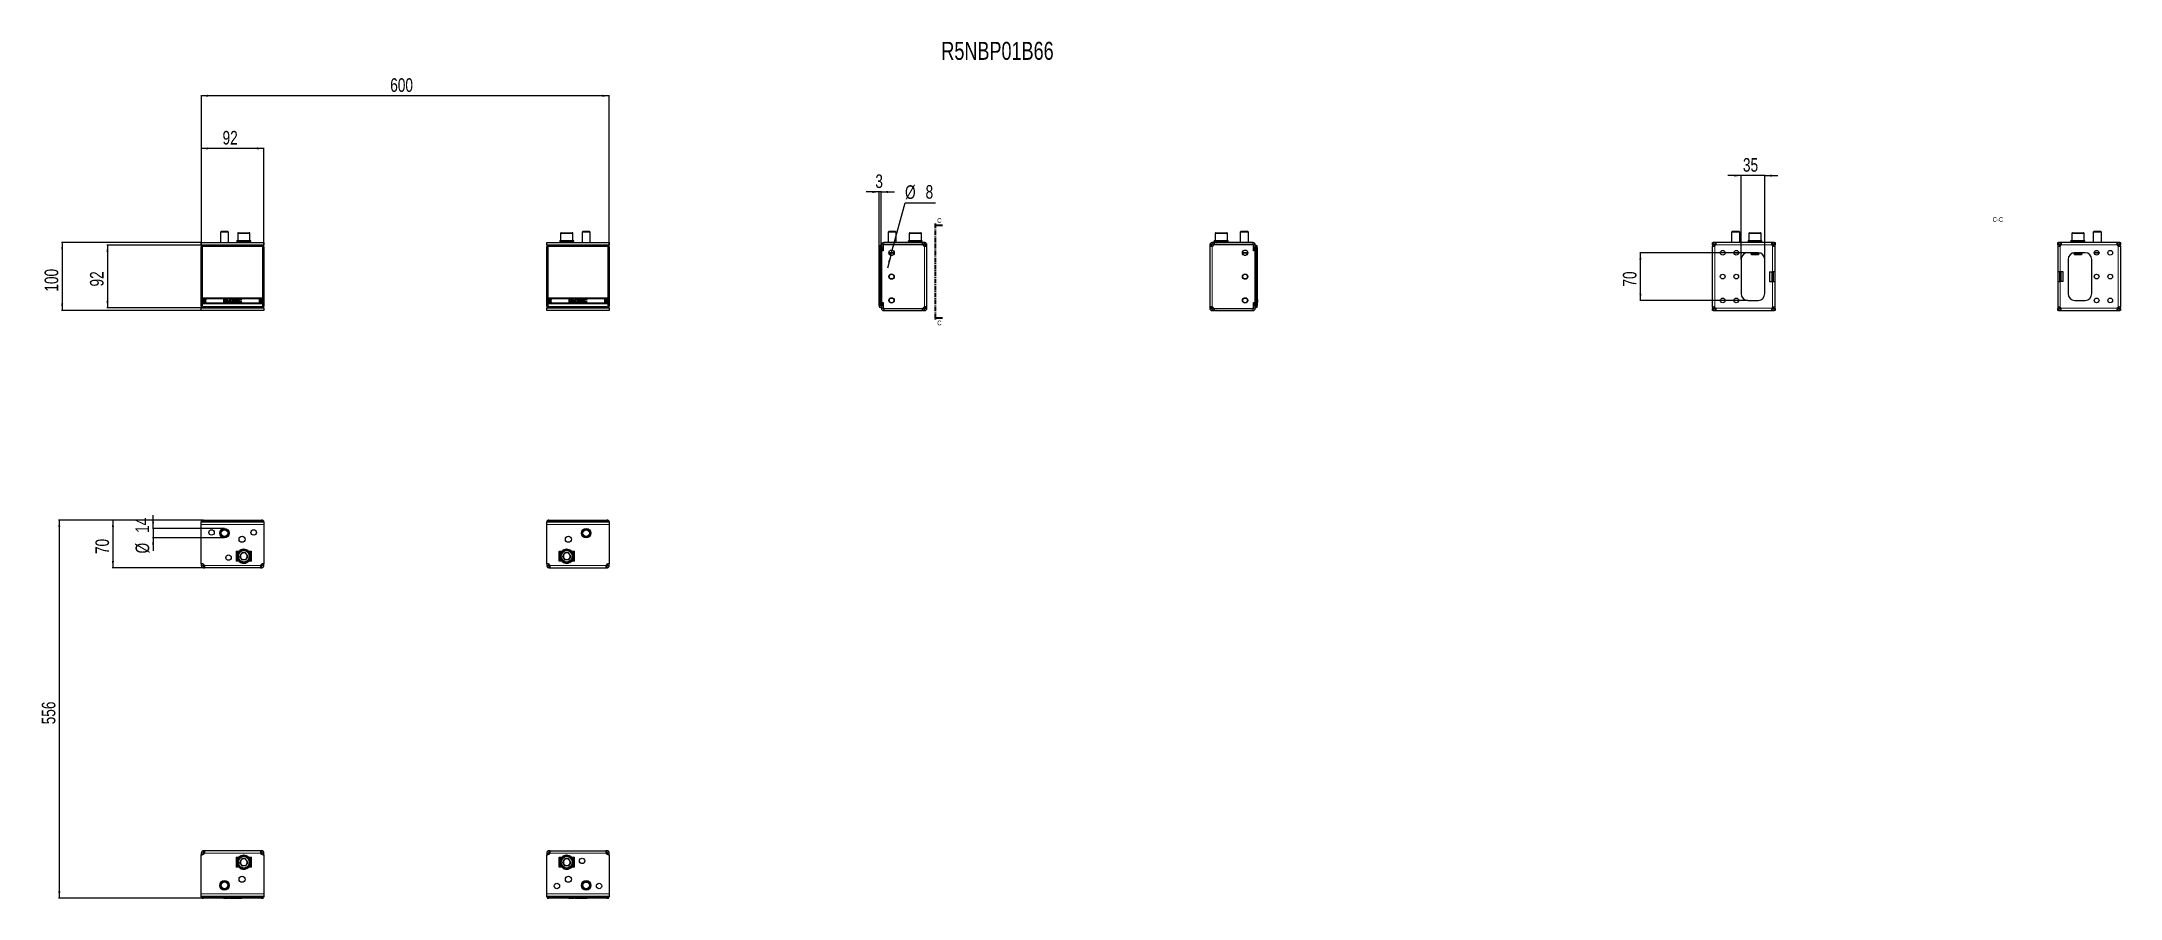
# Model space of a CAD drawing. Header units: millimetres. Extents: x -438 to 2619, y -670 to 591.
import ezdxf

# ---------------------------------------------------------------- set-up
doc = ezdxf.new("R2010")
doc.units = ezdxf.units.MM
doc.linetypes.add('CENTER', pattern=[10.16, 6.35, -1.27, 1.27, -1.27])
doc.layers.add('FORMAT', color=7, linetype='Continuous')
doc.styles.add('SLDTEXTSTYLE0', font='TXT', dxfattribs={"width": 0.75})
doc.dimstyles.new('SLDDIMSTYLE0', dxfattribs={"dimtxt": 20, "dimasz": 10, "dimexe": 0, "dimexo": 0.0625, "dimgap": 5, "dimtad": 2, "dimdec": 1, "dimrnd": 1e-09, "dimzin": 12, "dimdsep": 46, "dimtxsty": 'SLDTEXTSTYLE0', "dimsah": 1, "dimcen": 0.09, "dimadec": 0, "dimazin": 3, "dimtfac": 1, "dimtofl": 0, "dimtmove": 0, "dimatfit": 3, "dimfxl": 0, "dimfrac": 2, "dimtolj": 1, "dimtzin": 12, "dimarcsym": 0})
doc.dimstyles.new('SLDDIMSTYLE1', dxfattribs={"dimtxt": 20, "dimasz": 10, "dimexe": 0, "dimexo": 0.0625, "dimgap": 5, "dimtad": 2, "dimdec": 1, "dimrnd": 1e-09, "dimzin": 12, "dimdsep": 46, "dimtxsty": 'SLDTEXTSTYLE0', "dimsah": 1, "dimcen": 0.09, "dimadec": 0, "dimazin": 3, "dimtfac": 1, "dimtmove": 0, "dimatfit": 0, "dimfxl": 0, "dimfrac": 2, "dimtolj": 1, "dimtzin": 12, "dimarcsym": 0})
doc.dimstyles.new('SLDDIMSTYLE2', dxfattribs={"dimtxt": 20, "dimasz": 10, "dimexe": 0, "dimexo": 0.0625, "dimgap": 5, "dimtad": 0, "dimtih": 1, "dimtoh": 1, "dimdec": 1, "dimrnd": 1e-09, "dimzin": 12, "dimdsep": 46, "dimtxsty": 'SLDTEXTSTYLE0', "dimsah": 1, "dimcen": 0, "dimadec": 0, "dimazin": 3, "dimtfac": 1, "dimtmove": 0, "dimatfit": 3, "dimfxl": 0, "dimfrac": 2, "dimtolj": 1, "dimtzin": 12, "dimarcsym": 0})

msp = doc.modelspace()

# ---------------------------------------------------------------- texts
at = {"color": 7, "linetype": 'Continuous', "char_height": 7, "attachment_point": 1, "style": 'SLDTEXTSTYLE0'}
for insert in [(878.97, 331.02), (878.97, 180.26)]:
    msp.add_mtext('C', dxfattribs=dict(at, insert=insert))
at = {"layer": 'FORMAT', "style": 'SLDTEXTSTYLE0'}
for s, insert, char_height, attachment_point in [('R5NBP01B66', (885, 590.17), 26.458, 1), ('C-C', (2439.03, 332.45), 7, 2)]:
    msp.add_mtext(s, dxfattribs=dict(at, insert=insert, char_height=char_height, attachment_point=attachment_point))

# ---------------------------------------------------------------- blocks, each defined once
blk = doc.blocks.new('_D')
at = {"layer": 'FORMAT'}
for p, q in [((-203.4, 288.9), (-203.4, 434.4)), ((-111.4, 433.4), (-203.4, 433.4)), ((-111.4, 288.9), (-111.4, 434.4))]:
    blk.add_line(p, q, dxfattribs=at)
for points in [[(-203.4, 433.4), (-193.4, 431.9), (-193.4, 435)], [(-111.4, 433.4), (-121.4, 435), (-121.4, 431.9)]]:
    blk.add_solid(points, dxfattribs=at)
at = {"layer": 'FORMAT', "insert": (-172.2, 459.2), "char_height": 20, "attachment_point": 1, "style": 'SLDTEXTSTYLE0'}
blk.add_mtext('92', dxfattribs=at)
blk = doc.blocks.new('_D_1')
at = {"layer": 'FORMAT'}
for p, q in [((-203.4, 294.9), (-409.1, 294.9)), ((-408.1, 294.9), (-408.1, 194.9)), ((-203.4, 194.9), (-409.1, 194.9))]:
    blk.add_line(p, q, dxfattribs=at)
for points in [[(-408.1, 294.9), (-409.6, 284.9), (-406.6, 284.9)], [(-408.1, 194.9), (-406.6, 204.9), (-409.6, 204.9)]]:
    blk.add_solid(points, dxfattribs=at)
at = {"layer": 'FORMAT', "insert": (-433.9, 222.8), "char_height": 20, "attachment_point": 1, "rotation": 90, "style": 'SLDTEXTSTYLE0'}
blk.add_mtext('100', dxfattribs=at)
blk = doc.blocks.new('_D_2')
at = {"layer": 'FORMAT'}
for p, q in [((-149.9, 291.2), (-342.4, 291.2)), ((-341.4, 291.2), (-341.4, 199.2)), ((-149.9, 199.2), (-342.4, 199.2))]:
    blk.add_line(p, q, dxfattribs=at)
for points in [[(-341.4, 291.2), (-343, 281.2), (-339.9, 281.2)], [(-341.4, 199.2), (-339.9, 209.2), (-343, 209.2)]]:
    blk.add_solid(points, dxfattribs=at)
at = {"layer": 'FORMAT', "insert": (-367.2, 230.4), "char_height": 20, "attachment_point": 1, "rotation": 90, "style": 'SLDTEXTSTYLE0'}
blk.add_mtext('92', dxfattribs=at)
blk = doc.blocks.new('_D_3')
at = {"layer": 'FORMAT'}
for p, q in [((-203.4, 288.9), (-203.4, 511.9)), ((396.6, 510.9), (-203.4, 510.9)), ((396.6, 288.9), (396.6, 511.9))]:
    blk.add_line(p, q, dxfattribs=at)
for points in [[(-203.4, 510.9), (-193.4, 509.3), (-193.4, 512.4)], [(396.6, 510.9), (386.6, 512.4), (386.6, 509.3)]]:
    blk.add_solid(points, dxfattribs=at)
at = {"layer": 'FORMAT', "insert": (74.4, 536.6), "char_height": 20, "attachment_point": 1, "style": 'SLDTEXTSTYLE0'}
blk.add_mtext('600', dxfattribs=at)
blk = doc.blocks.new('_D_4')
at = {"layer": 'FORMAT'}
for p, q in [((793.7, 369.4), (774.5, 369.4)), ((793.7, 287.9), (793.7, 370.4)), ((796.7, 369.4), (793.7, 369.4)), ((796.7, 282.9), (796.7, 370.4)), ((796.7, 369.4), (816, 369.4))]:
    blk.add_line(p, q, dxfattribs=at)
for points in [[(793.7, 369.4), (783.7, 371), (783.7, 367.9)], [(796.7, 369.4), (806.7, 367.9), (806.7, 371)]]:
    blk.add_solid(points, dxfattribs=at)
at = {"layer": 'FORMAT', "insert": (787.9, 395.2), "char_height": 20, "attachment_point": 1, "style": 'SLDTEXTSTYLE0'}
blk.add_mtext('3', dxfattribs=at)
blk = doc.blocks.new('_D_5')
at = {"layer": 'FORMAT'}
for p, q in [((812.8, 283.8), (831.6, 353.4)), ((831.6, 353.4), (876.5, 353.4)), ((810.7, 276.1), (805.7, 257.5)), ((810.7, 276.1), (812.8, 283.8))]:
    blk.add_line(p, q, dxfattribs=at)
for points in [[(810.7, 276.1), (806.6, 266.8), (809.6, 266)], [(812.8, 283.8), (816.9, 293.1), (813.9, 293.9)]]:
    blk.add_solid(points, dxfattribs=at)
at = {"layer": 'FORMAT', "char_height": 20, "attachment_point": 1, "style": 'SLDTEXTSTYLE0'}
for s, insert in [('%%c', (831.6, 379.2)), ('8', (861.8, 379.5))]:
    blk.add_mtext(s, dxfattribs=dict(at, insert=insert))
blk = doc.blocks.new('_D_6')
at = {"layer": 'FORMAT'}
for p, q in [((-201.5, -113.3), (-334.4, -113.3)), ((-333.4, -113.3), (-333.4, -183.3)), ((-198.8, -183.3), (-334.4, -183.3))]:
    blk.add_line(p, q, dxfattribs=at)
for points in [[(-333.4, -113.3), (-335, -123.3), (-331.9, -123.3)], [(-333.4, -183.3), (-331.9, -173.3), (-335, -173.3)]]:
    blk.add_solid(points, dxfattribs=at)
at = {"layer": 'FORMAT', "insert": (-359.2, -163.1), "char_height": 20, "attachment_point": 1, "rotation": 90, "style": 'SLDTEXTSTYLE0'}
blk.add_mtext('70', dxfattribs=at)
blk = doc.blocks.new('_D_7')
at = {"layer": 'FORMAT'}
for p, q in [((-201.5, -113.3), (-413.3, -113.3)), ((-412.3, -113.3), (-412.3, -669.3)), ((-201.5, -669.3), (-413.3, -669.3))]:
    blk.add_line(p, q, dxfattribs=at)
for points in [[(-412.3, -113.3), (-413.9, -123.3), (-410.8, -123.3)], [(-412.3, -669.3), (-410.8, -659.3), (-413.9, -659.3)]]:
    blk.add_solid(points, dxfattribs=at)
at = {"layer": 'FORMAT', "insert": (-438.1, -413.5), "char_height": 20, "attachment_point": 1, "rotation": 90, "style": 'SLDTEXTSTYLE0'}
blk.add_mtext('556', dxfattribs=at)
blk = doc.blocks.new('_D_8')
at = {"layer": 'FORMAT'}
for p, q in [((-274.3, -125.3), (-274.3, -106.1)), ((-169.4, -125.3), (-275.3, -125.3)), ((-169.4, -139.3), (-275.3, -139.3)), ((-274.3, -125.3), (-274.3, -139.3)), ((-274.3, -139.3), (-274.3, -158.5))]:
    blk.add_line(p, q, dxfattribs=at)
for points in [[(-274.3, -125.3), (-272.8, -115.3), (-275.8, -115.3)], [(-274.3, -139.3), (-275.8, -149.3), (-272.8, -149.3)]]:
    blk.add_solid(points, dxfattribs=at)
at = {"layer": 'FORMAT', "char_height": 20, "attachment_point": 1, "rotation": 90, "style": 'SLDTEXTSTYLE0'}
for s, insert in [('14', (-300.4, -132)), ('%%c', (-300.1, -162.2))]:
    blk.add_mtext(s, dxfattribs=dict(at, insert=insert))
blk = doc.blocks.new('_D_9')
at = {"layer": 'FORMAT'}
for p, q in [((2061.2, 393.4), (2042, 393.4)), ((2061.2, 270), (2061.2, 394.4)), ((2096.2, 393.4), (2061.2, 393.4)), ((2096.2, 270), (2096.2, 394.4)), ((2096.2, 393.4), (2115.5, 393.4))]:
    blk.add_line(p, q, dxfattribs=at)
for points in [[(2061.2, 393.4), (2051.2, 395), (2051.2, 391.9)], [(2096.2, 393.4), (2106.2, 391.9), (2106.2, 395)]]:
    blk.add_solid(points, dxfattribs=at)
at = {"layer": 'FORMAT', "insert": (2064, 419.2), "char_height": 20, "attachment_point": 1, "style": 'SLDTEXTSTYLE0'}
blk.add_mtext('35', dxfattribs=at)
blk = doc.blocks.new('_D_10')
at = {"layer": 'FORMAT'}
for p, q in [((2071.2, 279.9), (1912.2, 279.9)), ((1913.2, 209.9), (1913.2, 279.9)), ((2071.2, 209.9), (1912.2, 209.9))]:
    blk.add_line(p, q, dxfattribs=at)
for points in [[(1913.2, 279.9), (1911.7, 269.9), (1914.8, 269.9)], [(1913.2, 209.9), (1914.8, 219.9), (1911.7, 219.9)]]:
    blk.add_solid(points, dxfattribs=at)
at = {"layer": 'FORMAT', "insert": (1887.4, 230.2), "char_height": 20, "attachment_point": 1, "rotation": 90, "style": 'SLDTEXTSTYLE0'}
blk.add_mtext('70', dxfattribs=at)

# ---------------------------------------------------------------- dimensions: what is measured, and where the dimension line sits
at = {"layer": 'FORMAT'}
for base, p1, p2, dimstyle, picture, middle in [((-203.42, 510.86), (396.58, 288.92), (-203.42, 288.92), 'SLDDIMSTYLE0', '_D_3', (96.58, 510.86)), ((-203.42, 433.45), (-111.42, 288.92), (-203.42, 288.92), 'SLDDIMSTYLE0', '_D', (-157.42, 433.45)), ((2061.23, 393.45), (2096.23, 269.95), (2061.23, 269.95), 'SLDDIMSTYLE1', '_D_9', (2078.73, 393.45)), ((793.75, 369.45), (796.75, 282.85), (793.75, 287.85), 'SLDDIMSTYLE1', '_D_4', (795.25, 369.45))]:
    dim = msp.add_linear_dim(base=base, p1=p1, p2=p2, dimstyle=dimstyle, dxfattribs=at)
    dim.commit()
    dim.dimension.update_dxf_attribs({"geometry": picture, "text_midpoint": middle, "dimtype": 160})
dim = msp.add_diameter_dim_2p(p1=(812.79, 283.81), p2=(810.71, 276.09), dimstyle='SLDDIMSTYLE2', dxfattribs=at)
dim.commit()
dim.dimension.update_dxf_attribs({"geometry": '_D_5', "text_midpoint": (854.07, 369.45), "dimtype": 163})
for base, p1, p2, picture, middle in [((-408.1, 194.95), (-203.42, 294.95), (-203.42, 194.95), '_D_1', (-408.1, 244.95)), ((-341.43, 199.2), (-149.92, 291.2), (-149.92, 199.2), '_D_2', (-341.43, 245.2)), ((1913.23, 279.95), (2071.23, 209.95), (2071.23, 279.95), '_D_10', (1913.23, 244.95)), ((-412.31, -669.3), (-201.52, -113.3), (-201.52, -669.3), '_D_7', (-412.31, -391.3)), ((-333.43, -183.3), (-201.52, -113.3), (-198.83, -183.3), '_D_6', (-333.43, -148.3))]:
    dim = msp.add_linear_dim(base=base, p1=p1, p2=p2, angle=90, dimstyle='SLDDIMSTYLE0', dxfattribs=at)
    dim.commit()
    dim.dimension.update_dxf_attribs({"geometry": picture, "text_midpoint": middle, "dimtype": 160})
dim = msp.add_linear_dim(base=(-274.31, -139.3), p1=(-169.42, -125.3), p2=(-169.42, -139.3), angle=90, text='%%c<>', dimstyle='SLDDIMSTYLE1', dxfattribs=at)
dim.commit()
dim.dimension.update_dxf_attribs({"geometry": '_D_8', "text_midpoint": (-274.31, -132.3), "dimtype": 160})

# ---------------------------------------------------------------- linework, layer by layer
at = {"color": 7, "linetype": 'Continuous', "lineweight": 25}
for p, q in [((-174.35, 311.45), (-175.42, 310.37)), ((-175.42, 310.37), (-175.42, 294.95)), ((-163.42, 310.37), (-175.42, 310.37)), ((-164.5, 311.45), (-174.35, 311.45)), ((-163.42, 310.37), (-164.5, 311.45)), ((-163.42, 294.95), (-163.42, 310.37)), ((-149.92, 308.45), (-149.92, 297.45)), ((-148.92, 309.45), (-140.5, 309.45)), ((-140.5, 309.45), (-132.92, 309.45)), ((-131.92, 297.45), (-131.92, 308.45)), ((325.08, 308.45), (325.08, 297.45)), ((326.08, 309.45), (334.52, 309.45)), ((334.52, 309.45), (342.08, 309.45)), ((343.08, 297.45), (343.08, 308.45)), ((357.65, 311.45), (356.58, 310.37)), ((356.58, 310.37), (356.58, 294.95)), ((368.58, 310.37), (356.58, 310.37)), ((367.5, 311.45), (357.65, 311.45)), ((368.58, 310.37), (367.5, 311.45)), ((368.58, 294.95), (368.58, 310.37)), ((807.82, 311.45), (806.75, 310.37)), ((806.75, 310.37), (806.75, 294.95)), ((818.75, 310.37), (806.75, 310.37)), ((817.67, 311.45), (807.82, 311.45)), ((818.75, 310.37), (817.67, 311.45)), ((818.75, 294.95), (818.75, 310.37)), ((837.75, 308.45), (837.75, 297.45)), ((838.75, 309.45), (854.75, 309.45)), ((855.75, 297.45), (855.75, 308.45)), ((1287.75, 308.45), (1287.75, 297.45)), ((1288.75, 309.45), (1304.75, 309.45)), ((1305.75, 297.45), (1305.75, 308.45)), ((1325.82, 311.45), (1324.75, 310.37)), ((1324.75, 310.37), (1324.75, 294.95)), ((1336.75, 310.37), (1324.75, 310.37)), ((1335.67, 311.45), (1325.82, 311.45)), ((1336.75, 310.37), (1335.67, 311.45)), ((1336.75, 294.95), (1336.75, 310.37)), ((2048.31, 311.45), (2047.23, 310.37)), ((2047.23, 310.37), (2047.23, 294.95)), ((2059.23, 310.37), (2047.23, 310.37)), ((2058.16, 311.45), (2048.31, 311.45)), ((2059.23, 310.37), (2058.16, 311.45)), ((2059.23, 294.95), (2059.23, 310.37)), ((2072.73, 308.45), (2072.73, 297.45)), ((2073.73, 309.45), (2082.12, 309.45)), ((2082.12, 309.45), (2089.73, 309.45)), ((2090.73, 297.45), (2090.73, 308.45)), ((2547.73, 308.45), (2547.73, 297.45)), ((2548.73, 309.45), (2557.07, 309.45)), ((2557.07, 309.45), (2564.73, 309.45)), ((2565.73, 297.45), (2565.73, 308.45)), ((2580.31, 311.45), (2579.23, 310.37)), ((2579.23, 310.37), (2579.23, 294.95)), ((2591.23, 310.37), (2579.23, 310.37)), ((2590.16, 311.45), (2580.31, 311.45)), ((2591.23, 310.37), (2590.16, 311.45)), ((2591.23, 294.95), (2591.23, 310.37)), ((-203.42, 294.95), (-111.42, 294.95)), ((-203.42, 291.45), (-203.42, 294.95)), ((-203.42, 291.45), (-203.42, 288.92)), ((-203.42, 288.3), (-203.42, 288.92)), ((-203.42, 202.1), (-203.42, 288.3)), ((-201.15, 291.2), (-200.52, 291.2)), ((-200.52, 291.2), (-164.92, 291.2)), ((-164.92, 291.2), (-164.92, 291.06)), ((-164.42, 290.93), (-150.42, 290.93)), ((-151.17, 297.45), (-151.17, 296.45)), ((-151.17, 297.45), (-151.17, 297.2)), ((-150.37, 297.45), (-151.17, 297.45)), ((-151.17, 297.45), (-151.17, 297.45)), ((-151.17, 296.45), (-151.17, 296.7)), ((-150.37, 296.45), (-151.17, 296.45)), ((-151.17, 296.45), (-151.17, 296.45)), ((-150.37, 297.45), (-150.27, 297.45)), ((-150.37, 296.45), (-150.27, 296.45)), ((-150.27, 297.45), (-150.27, 297.2)), ((-148.13, 297.45), (-150.27, 297.45)), ((-150.27, 296.45), (-150.27, 296.7)), ((-148.13, 296.45), (-150.27, 296.45)), ((-149.92, 291.06), (-149.92, 291.2)), ((-149.92, 291.2), (-114.32, 291.2)), ((-148.13, 297.45), (-147.95, 297.45)), ((-148.13, 296.45), (-147.95, 296.45)), ((-147.95, 297.45), (-147.95, 297.2)), ((-144.8, 297.45), (-147.95, 297.45)), ((-147.95, 296.45), (-147.95, 296.7)), ((-144.8, 296.45), (-147.95, 296.45)), ((-146.92, 296.45), (-146.92, 294.95)), ((-144.8, 297.45), (-144.56, 297.45)), ((-144.8, 296.45), (-144.56, 296.45)), ((-144.56, 297.45), (-144.56, 297.2)), ((-140.87, 297.45), (-144.56, 297.45)), ((-144.56, 296.45), (-144.56, 296.7)), ((-140.87, 296.45), (-144.56, 296.45)), ((-140.87, 297.45), (-140.78, 297.45)), ((-140.87, 296.45), (-140.69, 296.45)), ((-140.69, 296.45), (-140.62, 296.45)), ((-140.66, 297.45), (-140.62, 297.45)), ((-140.62, 297.45), (-140.62, 297.2)), ((-136.95, 297.45), (-140.62, 297.45)), ((-140.62, 296.45), (-140.62, 296.7)), ((-136.95, 296.45), (-140.62, 296.45)), ((-136.95, 297.45), (-136.72, 297.45)), ((-136.95, 296.45), (-136.72, 296.45)), ((-136.72, 297.45), (-136.72, 297.2)), ((-133.64, 297.45), (-136.72, 297.45)), ((-136.72, 296.45), (-136.72, 296.7)), ((-133.64, 296.45), (-136.72, 296.45)), ((-134.92, 294.95), (-134.92, 296.45)), ((-133.64, 297.45), (-133.46, 297.45)), ((-133.64, 296.45), (-133.46, 296.45)), ((-133.46, 297.45), (-133.46, 297.2)), ((-131.43, 297.45), (-133.46, 297.45)), ((-133.46, 296.45), (-133.46, 296.7)), ((-131.43, 296.45), (-133.46, 296.45)), ((-131.43, 297.45), (-131.34, 297.45)), ((-131.43, 296.45), (-131.34, 296.45)), ((-131.34, 297.45), (-131.34, 297.2)), ((-130.67, 297.45), (-131.34, 297.45)), ((-131.34, 296.45), (-131.34, 296.7)), ((-130.67, 296.45), (-131.34, 296.45)), ((-130.67, 296.45), (-130.67, 297.45)), ((-114.32, 291.2), (-113.7, 291.2)), ((-111.42, 294.95), (-111.42, 291.45)), ((-111.42, 288.92), (-111.42, 291.45)), ((-111.42, 288.92), (-111.42, 288.3)), ((-111.42, 288.3), (-111.42, 202.1)), ((304.58, 291.45), (304.58, 294.95)), ((304.58, 294.95), (396.58, 294.95)), ((304.58, 291.45), (304.58, 288.92)), ((304.58, 288.3), (304.58, 288.92)), ((304.58, 202.1), (304.58, 288.3)), ((306.85, 291.2), (307.48, 291.2)), ((307.48, 291.2), (343.08, 291.2)), ((323.83, 297.45), (323.83, 296.45)), ((323.83, 297.45), (323.83, 297.2)), ((324.65, 297.45), (323.83, 297.45)), ((323.83, 297.45), (323.83, 297.45)), ((323.83, 296.45), (323.83, 296.7)), ((324.65, 296.45), (323.83, 296.45)), ((323.83, 296.45), (323.83, 296.45)), ((324.65, 297.45), (324.75, 297.45)), ((324.65, 296.45), (324.75, 296.45)), ((324.75, 297.45), (324.75, 297.2)), ((326.9, 297.45), (324.75, 297.45)), ((324.75, 296.45), (324.75, 296.7)), ((326.9, 296.45), (324.75, 296.45)), ((326.9, 297.45), (327.08, 297.45)), ((326.9, 296.45), (327.08, 296.45)), ((327.08, 297.45), (327.08, 297.2)), ((330.25, 297.45), (327.08, 297.45)), ((327.08, 296.45), (327.08, 296.7)), ((330.25, 296.45), (327.08, 296.45)), ((328.08, 296.45), (328.08, 294.95)), ((330.25, 297.45), (330.48, 297.45)), ((330.25, 296.45), (330.48, 296.45)), ((330.48, 297.45), (330.48, 297.2)), ((334.18, 297.45), (330.48, 297.45)), ((330.48, 296.45), (330.48, 296.7)), ((334.18, 296.45), (330.48, 296.45)), ((334.18, 297.45), (334.26, 297.45)), ((334.18, 296.45), (334.34, 296.45)), ((334.34, 296.45), (334.43, 296.45)), ((334.38, 297.45), (334.43, 297.45)), ((334.43, 297.45), (334.43, 297.2)), ((338.09, 297.45), (334.43, 297.45)), ((334.43, 296.45), (334.43, 296.7)), ((338.09, 296.45), (334.43, 296.45)), ((338.09, 297.45), (338.32, 297.45)), ((338.09, 296.45), (338.32, 296.45)), ((338.32, 297.45), (338.32, 297.2)), ((341.4, 297.45), (338.32, 297.45)), ((338.32, 296.45), (338.32, 296.7)), ((341.4, 296.45), (338.32, 296.45)), ((340.08, 294.95), (340.08, 296.45)), ((341.4, 297.45), (341.57, 297.45)), ((341.4, 296.45), (341.57, 296.45)), ((341.57, 297.45), (341.57, 297.2)), ((343.59, 297.45), (341.57, 297.45)), ((341.57, 296.45), (341.57, 296.7)), ((343.59, 296.45), (341.57, 296.45)), ((343.08, 291.2), (343.08, 291.06)), ((343.58, 290.93), (357.58, 290.93)), ((343.59, 297.45), (343.68, 297.45)), ((343.59, 296.45), (343.68, 296.45)), ((343.68, 297.45), (343.68, 297.2)), ((344.33, 297.45), (343.68, 297.45)), ((343.68, 296.45), (343.68, 296.7)), ((344.33, 296.45), (343.68, 296.45)), ((344.33, 296.45), (344.33, 297.45)), ((358.08, 291.06), (358.08, 291.2)), ((358.08, 291.2), (393.68, 291.2)), ((393.68, 291.2), (394.3, 291.2)), ((396.58, 294.95), (396.58, 291.45)), ((396.58, 288.92), (396.58, 291.45)), ((396.58, 288.92), (396.58, 288.3)), ((396.58, 288.3), (396.58, 202.1)), ((793.75, 289.3), (793.75, 287.85)), ((793.75, 213.4), (793.75, 287.85)), ((794.86, 290.74), (796.55, 291.2)), ((796.55, 291.2), (796.75, 291.2)), ((796.55, 288.3), (796.55, 202.1)), ((796.75, 283.5), (796.75, 291.45)), ((796.75, 288.92), (796.75, 201.47)), ((796.75, 283.5), (799.25, 283.5)), ((796.75, 207.05), (796.75, 282.85)), ((799.35, 282.85), (796.75, 282.85)), ((799.25, 283.5), (799.25, 291.45)), ((799.35, 284.43), (799.25, 284.21)), ((799.35, 289.85), (799.35, 282.85)), ((856.85, 294.95), (800.25, 294.95)), ((800.25, 292.45), (856.85, 292.45)), ((801.85, 292.35), (856.83, 292.35)), ((802.5, 292.45), (802.5, 292.35)), ((802.79, 292.45), (802.79, 292.35)), ((804.48, 292.45), (804.48, 292.35)), ((807.43, 292.45), (807.43, 292.35)), ((815.72, 279.45), (807.78, 279.45)), ((811.18, 292.45), (811.18, 292.35)), ((815.18, 292.45), (815.18, 292.35)), ((818.8, 292.45), (818.8, 292.35)), ((821.51, 292.45), (821.51, 292.35)), ((822.88, 292.45), (822.88, 292.35)), ((823, 292.35), (823, 292.45)), ((836.5, 297.45), (836.5, 296.45)), ((836.5, 297.45), (836.51, 297.45)), ((836.5, 296.45), (836.51, 296.45)), ((836.51, 297.45), (836.51, 297.2)), ((837.33, 297.45), (836.51, 297.45)), ((836.51, 296.45), (836.51, 296.7)), ((837.33, 296.45), (836.51, 296.45)), ((837.33, 297.45), (837.44, 297.45)), ((837.33, 296.45), (837.44, 296.45)), ((837.44, 297.45), (837.44, 297.2)), ((839.6, 297.45), (837.44, 297.45)), ((837.44, 296.45), (837.44, 296.7)), ((839.6, 296.45), (837.44, 296.45)), ((839.6, 297.45), (839.78, 297.45)), ((839.6, 296.45), (839.78, 296.45)), ((839.78, 297.45), (839.78, 297.2)), ((842.96, 297.45), (839.78, 297.45)), ((839.78, 296.45), (839.78, 296.7)), ((842.96, 296.45), (839.78, 296.45)), ((840.75, 296.45), (840.75, 294.95)), ((842.96, 297.45), (843.19, 297.45)), ((842.96, 296.45), (843.19, 296.45)), ((843.19, 297.45), (843.19, 297.2)), ((846.89, 297.45), (843.19, 297.45)), ((843.19, 296.45), (843.19, 296.7)), ((846.89, 296.45), (843.19, 296.45)), ((846.89, 297.45), (847.15, 297.45)), ((846.89, 297.45), (846.97, 297.45)), ((846.89, 296.45), (847.04, 296.45)), ((847.04, 296.45), (847.14, 296.45)), ((847.09, 297.45), (847.14, 297.45)), ((847.14, 297.45), (847.14, 297.2)), ((850.8, 297.45), (847.14, 297.45)), ((847.14, 296.45), (847.14, 296.7)), ((850.8, 296.45), (847.14, 296.45)), ((850.8, 297.45), (851.03, 297.45)), ((850.8, 296.45), (851.03, 296.45)), ((851.03, 297.45), (851.03, 297.2)), ((854.1, 297.45), (851.03, 297.45)), ((851.03, 296.45), (851.03, 296.7)), ((854.1, 296.45), (851.03, 296.45)), ((852.75, 294.95), (852.75, 296.45)), ((854.1, 297.45), (854.27, 297.45)), ((854.1, 296.45), (854.27, 296.45)), ((854.27, 297.45), (854.27, 297.2)), ((856.27, 297.45), (854.27, 297.45)), ((854.27, 296.45), (854.27, 296.7)), ((856.27, 296.45), (854.27, 296.45)), ((856.27, 297.45), (856.36, 297.45)), ((856.27, 296.45), (856.36, 296.45)), ((856.36, 297.45), (856.36, 297.2)), ((857, 297.45), (856.36, 297.45)), ((856.36, 296.45), (856.36, 296.7)), ((857, 296.45), (856.36, 296.45)), ((856.85, 294.95), (857.85, 294.95)), ((857.85, 292.45), (856.85, 292.45)), ((857, 296.45), (857, 297.45)), ((860.25, 294.95), (857.84, 294.95)), ((860.25, 292.45), (857.84, 292.45)), ((857.85, 292.45), (857.85, 294.95)), ((860.25, 294.95), (860.25, 292.45)), ((863.75, 291.45), (861.25, 291.45)), ((861.25, 290.23), (861.25, 291.45)), ((863.75, 290.23), (861.25, 290.23)), ((863.75, 290.23), (863.75, 291.45)), ((863.75, 199.67), (863.75, 290.23)), ((1279.75, 291.45), (1279.75, 290.23)), ((1282.25, 291.45), (1279.75, 291.45)), ((1282.25, 290.23), (1279.75, 290.23)), ((1279.75, 290.23), (1279.75, 199.67)), ((1282.25, 291.45), (1282.25, 290.23)), ((1283.25, 292.45), (1283.25, 294.95)), ((1285.66, 294.95), (1283.25, 294.95)), ((1285.66, 292.45), (1283.25, 292.45)), ((1285.65, 294.95), (1285.65, 292.45)), ((1285.65, 294.95), (1286.65, 294.95)), ((1286.65, 292.45), (1285.65, 292.45)), ((1286.5, 297.45), (1286.5, 296.45)), ((1286.5, 297.45), (1286.5, 297.2)), ((1287.3, 297.45), (1286.5, 297.45)), ((1286.5, 297.45), (1286.5, 297.45)), ((1286.5, 296.45), (1286.5, 296.7)), ((1287.3, 296.45), (1286.5, 296.45)), ((1286.5, 296.45), (1286.5, 296.45)), ((1343.25, 294.95), (1286.65, 294.95)), ((1286.65, 292.45), (1343.25, 292.45)), ((1286.67, 292.35), (1341.65, 292.35)), ((1287.3, 297.45), (1287.4, 297.45)), ((1287.3, 296.45), (1287.4, 296.45)), ((1287.4, 297.45), (1287.4, 297.2)), ((1289.54, 297.45), (1287.4, 297.45)), ((1287.4, 296.45), (1287.4, 296.7)), ((1289.54, 296.45), (1287.4, 296.45)), ((1289.54, 297.45), (1289.72, 297.45)), ((1289.54, 296.45), (1289.72, 296.45)), ((1289.72, 297.45), (1289.72, 297.2)), ((1292.88, 297.45), (1289.72, 297.45)), ((1289.72, 296.45), (1289.72, 296.7)), ((1292.88, 296.45), (1289.72, 296.45)), ((1290.75, 296.45), (1290.75, 294.95)), ((1292.88, 297.45), (1293.11, 297.45)), ((1292.88, 296.45), (1293.11, 296.45)), ((1293.11, 297.45), (1293.11, 297.2)), ((1296.8, 297.45), (1293.11, 297.45)), ((1293.11, 296.45), (1293.11, 296.7)), ((1296.8, 296.45), (1293.11, 296.45)), ((1296.8, 297.45), (1296.89, 297.45)), ((1296.8, 296.45), (1296.98, 296.45)), ((1296.98, 296.45), (1297.05, 296.45)), ((1297.01, 297.45), (1297.05, 297.45)), ((1297.05, 297.45), (1297.05, 297.2)), ((1300.72, 297.45), (1297.05, 297.45)), ((1297.05, 296.45), (1297.05, 296.7)), ((1300.72, 296.45), (1297.05, 296.45)), ((1300.72, 297.45), (1300.95, 297.45)), ((1300.72, 296.45), (1300.95, 296.45)), ((1300.95, 297.45), (1300.95, 297.2)), ((1304.03, 297.45), (1300.95, 297.45)), ((1300.95, 296.45), (1300.95, 296.7)), ((1304.03, 296.45), (1300.95, 296.45)), ((1302.75, 294.95), (1302.75, 296.45)), ((1304.03, 297.45), (1304.21, 297.45)), ((1304.03, 296.45), (1304.21, 296.45)), ((1304.21, 297.45), (1304.21, 297.2)), ((1306.24, 297.45), (1304.21, 297.45)), ((1304.21, 296.45), (1304.21, 296.7)), ((1306.24, 296.45), (1304.21, 296.45)), ((1306.24, 297.45), (1306.33, 297.45)), ((1306.24, 296.45), (1306.33, 296.45)), ((1306.33, 297.45), (1306.33, 297.2)), ((1307, 297.45), (1306.33, 297.45)), ((1306.33, 296.45), (1306.33, 296.7)), ((1307, 296.45), (1306.33, 296.45)), ((1307, 296.45), (1307, 297.45)), ((1320.5, 292.45), (1320.5, 292.35)), ((1320.79, 292.45), (1320.79, 292.35)), ((1322.48, 292.45), (1322.48, 292.35)), ((1325.43, 292.45), (1325.43, 292.35)), ((1335.72, 279.45), (1327.78, 279.45)), ((1329.18, 292.45), (1329.18, 292.35)), ((1333.18, 292.45), (1333.18, 292.35)), ((1336.8, 292.45), (1336.8, 292.35)), ((1339.51, 292.45), (1339.51, 292.35)), ((1340.88, 292.45), (1340.88, 292.35)), ((1341, 292.35), (1341, 292.45)), ((1344.15, 282.85), (1344.15, 289.85)), ((1344.15, 284.43), (1344.25, 284.21)), ((1346.75, 282.85), (1344.15, 282.85)), ((1344.25, 291.45), (1344.25, 283.5)), ((1346.75, 283.5), (1344.25, 283.5)), ((1346.75, 291.45), (1346.75, 283.5)), ((1346.75, 291.2), (1346.95, 291.2)), ((1346.75, 201.47), (1346.75, 288.92)), ((1346.75, 282.85), (1346.75, 207.05)), ((1346.95, 291.2), (1348.64, 290.74)), ((1346.95, 202.1), (1346.95, 288.3)), ((1349.75, 287.85), (1349.75, 289.3)), ((1349.75, 287.85), (1349.75, 213.4)), ((2019.23, 292.45), (2019.23, 294.95)), ((2019.23, 294.95), (2020.34, 294.95)), ((2020.34, 292.45), (2019.23, 292.45)), ((2019.23, 292.45), (2019.23, 292.35)), ((2019.23, 292.35), (2021.73, 292.35)), ((2019.23, 291.74), (2019.23, 292.35)), ((2019.23, 291.74), (2019.23, 289.67)), ((2019.23, 200.22), (2019.23, 289.67)), ((2019.23, 289.67), (2020.33, 289.67)), ((2024.06, 294.95), (2020.34, 294.95)), ((2024.06, 292.45), (2020.34, 292.45)), ((2021.73, 292.35), (2021.73, 291.74)), ((2021.73, 291.74), (2021.73, 289.92)), ((2106.4, 294.95), (2024.06, 294.95)), ((2024.06, 294.95), (2024.06, 292.73)), ((2057.7, 279.45), (2050.77, 279.45)), ((2086.23, 279.95), (2071.23, 279.95)), ((2071.48, 297.45), (2071.48, 296.45)), ((2071.48, 297.45), (2071.49, 297.45)), ((2071.48, 296.45), (2071.49, 296.45)), ((2071.49, 297.45), (2071.49, 297.2)), ((2072.32, 297.45), (2071.49, 297.45)), ((2071.49, 296.45), (2071.49, 296.7)), ((2072.32, 296.45), (2071.49, 296.45)), ((2072.32, 297.45), (2072.42, 297.45)), ((2072.32, 296.45), (2072.42, 296.45)), ((2072.42, 297.45), (2072.42, 297.2)), ((2074.58, 297.45), (2072.42, 297.45)), ((2072.42, 296.45), (2072.42, 296.7)), ((2074.58, 296.45), (2072.42, 296.45)), ((2072.9, 279.85), (2072.88, 279.85)), ((2072.9, 279.85), (2072.9, 279.85)), ((2073, 279.85), (2072.9, 279.85)), ((2073, 279.95), (2073, 279.85)), ((2076.26, 279.85), (2073, 279.85)), ((2074.58, 297.45), (2074.77, 297.45)), ((2074.58, 296.45), (2074.77, 296.45)), ((2074.77, 297.45), (2074.77, 297.2)), ((2077.94, 297.45), (2074.77, 297.45)), ((2074.77, 296.45), (2074.77, 296.7)), ((2077.94, 296.45), (2074.77, 296.45)), ((2075.73, 296.45), (2075.73, 294.95)), ((2075.73, 279.85), (2075.73, 278.52)), ((2075.73, 278.52), (2076.81, 277.45)), ((2075.73, 278.52), (2082.02, 278.52)), ((2076.26, 279.85), (2078.16, 279.85)), ((2076.81, 277.45), (2081.97, 277.45)), ((2077.94, 297.45), (2078.17, 297.45)), ((2077.94, 296.45), (2078.17, 296.45)), ((2078.71, 279.85), (2078.16, 279.85)), ((2078.17, 297.45), (2078.17, 297.2)), ((2081.87, 297.45), (2078.17, 297.45)), ((2078.17, 296.45), (2078.17, 296.7)), ((2081.87, 296.45), (2078.17, 296.45)), ((2084.75, 279.85), (2078.71, 279.85)), ((2081.87, 297.45), (2082.17, 297.45)), ((2081.87, 297.45), (2081.95, 297.45)), ((2081.87, 296.45), (2082.03, 296.45)), ((2081.97, 277.45), (2086.66, 277.45)), ((2082.02, 278.52), (2087.73, 278.52)), ((2082.03, 296.45), (2082.12, 296.45)), ((2082.07, 297.45), (2082.12, 297.45)), ((2082.12, 297.45), (2082.12, 297.2)), ((2085.78, 297.45), (2082.12, 297.45)), ((2082.12, 296.45), (2082.12, 296.7)), ((2085.78, 296.45), (2082.12, 296.45)), ((2085.31, 279.85), (2084.75, 279.85)), ((2085.31, 279.85), (2087.21, 279.85)), ((2085.78, 297.45), (2086.01, 297.45)), ((2085.78, 296.45), (2086.01, 296.45)), ((2086.01, 297.45), (2086.01, 297.2)), ((2089.08, 297.45), (2086.01, 297.45)), ((2086.01, 296.45), (2086.01, 296.7)), ((2089.08, 296.45), (2086.01, 296.45)), ((2086.66, 277.45), (2087.73, 278.52)), ((2087.64, 279.85), (2087.21, 279.85)), ((2087.73, 294.95), (2087.73, 296.45)), ((2087.73, 278.52), (2087.73, 279.83)), ((2089.08, 297.45), (2089.25, 297.45)), ((2089.08, 296.45), (2089.25, 296.45)), ((2089.25, 297.45), (2089.25, 297.2)), ((2091.25, 297.45), (2089.25, 297.45)), ((2089.25, 296.45), (2089.25, 296.7)), ((2091.25, 296.45), (2089.25, 296.45)), ((2091.25, 297.45), (2091.34, 297.45)), ((2091.25, 296.45), (2091.34, 296.45)), ((2091.34, 297.45), (2091.34, 297.2)), ((2091.98, 297.45), (2091.34, 297.45)), ((2091.34, 296.45), (2091.34, 296.7)), ((2091.98, 296.45), (2091.34, 296.45)), ((2091.98, 296.45), (2091.98, 297.45)), ((2106.4, 294.95), (2106.4, 292.45)), ((2110.12, 294.95), (2106.4, 294.95)), ((2110.12, 292.45), (2106.4, 292.45)), ((2108.73, 292.35), (2111.23, 292.35)), ((2108.73, 291.74), (2108.73, 292.35)), ((2108.73, 289.9), (2108.73, 291.74)), ((2110.12, 294.95), (2111.23, 294.95)), ((2111.23, 292.45), (2110.12, 292.45)), ((2111.23, 294.95), (2111.23, 292.45)), ((2111.23, 292.35), (2111.23, 292.45)), ((2111.23, 292.35), (2111.23, 291.74)), ((2111.23, 289.67), (2111.23, 291.74)), ((2111.23, 251.95), (2111.23, 289.67)), ((2527.23, 292.45), (2527.23, 294.95)), ((2527.23, 294.95), (2528.34, 294.95)), ((2528.34, 292.45), (2527.23, 292.45)), ((2527.23, 292.45), (2527.23, 292.35)), ((2527.23, 292.35), (2529.73, 292.35)), ((2527.23, 291.74), (2527.23, 292.35)), ((2527.23, 291.74), (2527.23, 289.67)), ((2527.23, 289.67), (2528.33, 289.67)), ((2527.23, 289.67), (2527.23, 251.95)), ((2532.06, 294.95), (2528.34, 294.95)), ((2532.06, 292.45), (2528.34, 292.45)), ((2529.73, 292.35), (2529.73, 291.74)), ((2529.73, 291.74), (2529.73, 289.92)), ((2532.06, 294.95), (2532.06, 292.73)), ((2614.4, 294.95), (2532.06, 294.95)), ((2546.48, 297.45), (2546.48, 296.45)), ((2546.48, 297.45), (2546.49, 297.45)), ((2546.48, 296.45), (2546.49, 296.45)), ((2546.49, 297.45), (2546.49, 297.2)), ((2547.32, 297.45), (2546.49, 297.45)), ((2546.49, 296.45), (2546.49, 296.7)), ((2547.32, 296.45), (2546.49, 296.45)), ((2547.32, 297.45), (2547.42, 297.45)), ((2547.32, 296.45), (2547.42, 296.45)), ((2547.42, 297.45), (2547.42, 297.2)), ((2549.59, 297.45), (2547.42, 297.45)), ((2547.42, 296.45), (2547.42, 296.7)), ((2549.59, 296.45), (2547.42, 296.45)), ((2549.59, 297.45), (2549.77, 297.45)), ((2549.59, 296.45), (2549.77, 296.45)), ((2549.77, 297.45), (2549.77, 297.2)), ((2552.94, 297.45), (2549.77, 297.45)), ((2549.77, 296.45), (2549.77, 296.7)), ((2552.94, 296.45), (2549.77, 296.45)), ((2550.73, 296.45), (2550.73, 294.95)), ((2550.73, 279.83), (2550.73, 278.52)), ((2550.73, 278.52), (2551.81, 277.45)), ((2550.73, 278.52), (2556.99, 278.52)), ((2551.26, 279.85), (2550.82, 279.85)), ((2551.26, 279.85), (2553.16, 279.85)), ((2551.81, 277.45), (2556.94, 277.45)), ((2567.23, 279.95), (2552.23, 279.95)), ((2552.94, 297.45), (2553.18, 297.45)), ((2552.94, 296.45), (2553.18, 296.45)), ((2553.71, 279.85), (2553.16, 279.85)), ((2553.18, 297.45), (2553.18, 297.2)), ((2556.88, 297.45), (2553.18, 297.45)), ((2553.18, 296.45), (2553.18, 296.7)), ((2556.88, 296.45), (2553.18, 296.45)), ((2559.75, 279.85), (2553.71, 279.85)), ((2556.88, 297.45), (2557.11, 297.45)), ((2556.88, 297.45), (2556.95, 297.45)), ((2556.88, 296.45), (2557.03, 296.45)), ((2556.94, 277.45), (2561.66, 277.45)), ((2556.99, 278.52), (2562.73, 278.52)), ((2557.03, 296.45), (2557.13, 296.45)), ((2557.08, 297.45), (2557.13, 297.45)), ((2557.13, 297.45), (2557.13, 297.2)), ((2560.79, 297.45), (2557.13, 297.45)), ((2557.13, 296.45), (2557.13, 296.7)), ((2560.79, 296.45), (2557.13, 296.45)), ((2560.31, 279.85), (2559.75, 279.85)), ((2560.31, 279.85), (2562.21, 279.85)), ((2560.79, 297.45), (2561.02, 297.45)), ((2560.79, 296.45), (2561.02, 296.45)), ((2561.02, 297.45), (2561.02, 297.2)), ((2564.08, 297.45), (2561.02, 297.45)), ((2561.02, 296.45), (2561.02, 296.7)), ((2564.08, 296.45), (2561.02, 296.45)), ((2561.66, 277.45), (2562.73, 278.52)), ((2565.46, 279.85), (2562.21, 279.85)), ((2562.73, 294.95), (2562.73, 296.45)), ((2562.73, 278.52), (2562.73, 279.85)), ((2564.08, 297.45), (2564.25, 297.45)), ((2564.08, 296.45), (2564.25, 296.45)), ((2564.25, 297.45), (2564.25, 297.2)), ((2566.26, 297.45), (2564.25, 297.45)), ((2564.25, 296.45), (2564.25, 296.7)), ((2566.26, 296.45), (2564.25, 296.45)), ((2565.46, 279.85), (2565.46, 279.95)), ((2565.56, 279.85), (2565.46, 279.85)), ((2565.58, 279.85), (2565.56, 279.85)), ((2565.56, 279.85), (2565.56, 279.85)), ((2566.26, 297.45), (2566.35, 297.45)), ((2566.26, 296.45), (2566.35, 296.45)), ((2566.35, 297.45), (2566.35, 297.2)), ((2566.98, 297.45), (2566.35, 297.45)), ((2566.35, 296.45), (2566.35, 296.7)), ((2566.98, 296.45), (2566.35, 296.45)), ((2566.98, 296.45), (2566.98, 297.45)), ((2587.7, 279.45), (2580.77, 279.45)), ((2614.4, 292.45), (2614.4, 294.95)), ((2618.12, 294.95), (2614.4, 294.95)), ((2618.12, 292.45), (2614.4, 292.45)), ((2616.73, 292.35), (2619.23, 292.35)), ((2616.73, 291.74), (2616.73, 292.35)), ((2616.73, 289.9), (2616.73, 291.74)), ((2618.12, 294.95), (2619.23, 294.95)), ((2619.23, 292.45), (2618.12, 292.45)), ((2619.23, 294.95), (2619.23, 292.45)), ((2619.23, 292.35), (2619.23, 292.45)), ((2619.23, 292.35), (2619.23, 291.74)), ((2619.23, 289.67), (2619.23, 291.74)), ((2619.23, 289.67), (2619.23, 200.22)), ((2061.23, 269.95), (2061.23, 219.95)), ((2096.23, 219.95), (2096.23, 269.95)), ((2103.23, 251.95), (2107.73, 251.95)), ((2103.23, 251.95), (2103.23, 237.95)), ((2111.23, 251.95), (2107.73, 251.95)), ((2108.73, 237.95), (2108.73, 251.95)), ((2111.23, 237.95), (2111.23, 251.95)), ((2530.73, 251.95), (2527.23, 251.95)), ((2527.23, 251.95), (2527.23, 237.95)), ((2529.73, 251.95), (2529.73, 237.95)), ((2535.23, 251.95), (2530.73, 251.95)), ((2535.23, 237.95), (2535.23, 251.95)), ((2542.23, 269.95), (2542.23, 219.95)), ((2577.23, 219.95), (2577.23, 269.95)), ((2103.23, 237.95), (2107.73, 237.95)), ((2107.73, 237.95), (2111.23, 237.95)), ((2111.23, 200.22), (2111.23, 237.95)), ((2527.23, 237.95), (2530.73, 237.95)), ((2527.23, 237.95), (2527.23, 200.22)), ((2535.23, 237.95), (2530.73, 237.95)), ((-203.42, 201.47), (-203.42, 202.1)), ((-203.42, 201.47), (-203.42, 198.45)), ((-203.42, 194.95), (-203.42, 198.45)), ((-111.42, 194.95), (-203.42, 194.95)), ((-113.32, 213.4), (-201.52, 213.4)), ((-201.52, 213.4), (-201.52, 205.2)), ((-201.52, 205.2), (-113.32, 205.2)), ((-200.52, 199.2), (-201.15, 199.2)), ((-201.02, 205.9), (-201.02, 212.7)), ((-200.82, 212.9), (-199.72, 212.9)), ((-199.72, 205.7), (-200.82, 205.7)), ((-164.92, 199.2), (-200.52, 199.2)), ((-199.52, 212.7), (-199.52, 205.9)), ((-199.02, 205.9), (-199.02, 212.7)), ((-198.82, 212.9), (-197.72, 212.9)), ((-197.72, 205.7), (-198.82, 205.7)), ((-197.52, 212.7), (-197.52, 205.9)), ((-197.02, 207.7), (-197.02, 210.9)), ((-195.02, 212.9), (-119.82, 212.9)), ((-119.82, 205.7), (-195.02, 205.7)), ((-170.85, 210.96), (-170.85, 207.64)), ((-165.17, 211.4), (-170.41, 211.4)), ((-170.41, 207.2), (-165.17, 207.2)), ((-169.44, 211.07), (-165.26, 211.07)), ((-169.44, 207.53), (-169.44, 211.07)), ((-166.98, 207.52), (-169.44, 207.53)), ((-167.7, 209.38), (-167.7, 208.93)), ((-167.7, 208.67), (-167.7, 208.2)), ((-165.26, 211.07), (-165.26, 210.68)), ((-165.26, 210.68), (-164.74, 210.68)), ((-164.92, 199.2), (-164.92, 199.33)), ((-164.74, 210.68), (-164.74, 210.96)), ((-164.42, 199.47), (-150.42, 199.47)), ((-163.25, 208.83), (-163.25, 209.28)), ((-163.25, 208.1), (-163.25, 208.57)), ((-159.28, 211.42), (-162.1, 211.4)), ((-162.1, 211.4), (-162.1, 207.2)), ((-162.1, 207.2), (-159.42, 207.21)), ((-159.48, 210.83), (-160.52, 210.82)), ((-160.52, 210.82), (-160.52, 207.72)), ((-160.52, 207.72), (-159.57, 207.73)), ((-159.42, 207.21), (-159.41, 207.21)), ((-159.41, 207.21), (-159.39, 207.21)), ((-153.51, 211.4), (-155, 211.4)), ((-155, 211.4), (-155, 207.2)), ((-155, 207.2), (-153.49, 207.2)), ((-153.51, 209.43), (-153.51, 211.4)), ((-150.84, 211.4), (-153.51, 209.43)), ((-153.49, 208.96), (-151.48, 207.2)), ((-153.49, 207.2), (-153.49, 208.96)), ((-152.24, 209.54), (-149.71, 211.4)), ((-149.65, 207.2), (-152.24, 209.54)), ((-151.48, 207.2), (-149.65, 207.2)), ((-149.71, 211.4), (-150.84, 211.4)), ((-149.92, 199.33), (-149.92, 199.2)), ((-114.32, 199.2), (-149.92, 199.2)), ((-144.44, 210.38), (-144.25, 210.38)), ((-144.26, 207.43), (-144.07, 207.97)), ((-144.25, 210.38), (-143.99, 211.1)), ((-144.07, 207.97), (-144.23, 207.97)), ((-117.82, 207.7), (-117.82, 210.9)), ((-117.32, 212.7), (-117.32, 205.9)), ((-117.12, 212.9), (-116.02, 212.9)), ((-116.02, 205.7), (-117.12, 205.7)), ((-115.82, 205.9), (-115.82, 212.7)), ((-115.32, 212.7), (-115.32, 205.9)), ((-115.12, 212.9), (-114.02, 212.9)), ((-114.02, 205.7), (-115.12, 205.7)), ((-113.7, 199.2), (-114.32, 199.2)), ((-113.82, 205.9), (-113.82, 212.7)), ((-113.32, 205.2), (-113.32, 213.4)), ((-111.42, 202.1), (-111.42, 201.47)), ((-111.42, 198.45), (-111.42, 201.47)), ((-111.42, 198.45), (-111.42, 194.95)), ((304.58, 201.47), (304.58, 202.1)), ((304.58, 201.47), (304.58, 198.45)), ((304.58, 194.95), (304.58, 198.45)), ((396.58, 194.95), (304.58, 194.95)), ((394.68, 213.4), (306.48, 213.4)), ((306.48, 213.4), (306.48, 205.2)), ((306.48, 205.2), (394.68, 205.2)), ((307.48, 199.2), (306.85, 199.2)), ((306.98, 205.9), (306.98, 212.7)), ((307.18, 212.9), (308.28, 212.9)), ((308.28, 205.7), (307.18, 205.7)), ((343.08, 199.2), (307.48, 199.2)), ((308.48, 212.7), (308.48, 205.9)), ((308.98, 205.9), (308.98, 212.7)), ((309.18, 212.9), (310.28, 212.9)), ((310.28, 205.7), (309.18, 205.7)), ((310.48, 212.7), (310.48, 205.9)), ((310.98, 207.7), (310.98, 210.9)), ((312.98, 212.9), (388.18, 212.9)), ((388.18, 205.7), (312.98, 205.7)), ((337.15, 210.96), (337.15, 207.64)), ((342.83, 211.4), (337.59, 211.4)), ((337.59, 207.2), (342.83, 207.2)), ((338.56, 211.07), (342.74, 211.07)), ((338.56, 207.53), (338.56, 211.07)), ((341.02, 207.52), (338.56, 207.53)), ((340.3, 209.38), (340.3, 208.93)), ((340.3, 208.67), (340.3, 208.2)), ((342.74, 211.07), (342.74, 210.68)), ((342.74, 210.68), (343.26, 210.68)), ((343.08, 199.2), (343.08, 199.33)), ((343.26, 210.68), (343.26, 210.96)), ((343.58, 199.47), (357.58, 199.47)), ((344.75, 208.83), (344.75, 209.28)), ((344.75, 208.1), (344.75, 208.57)), ((348.72, 211.42), (345.9, 211.4)), ((345.9, 211.4), (345.9, 207.2)), ((345.9, 207.2), (348.58, 207.21)), ((348.52, 210.83), (347.48, 210.82)), ((347.48, 210.82), (347.48, 207.72)), ((347.48, 207.72), (348.43, 207.73)), ((348.58, 207.21), (348.59, 207.21)), ((348.59, 207.21), (348.61, 207.21)), ((353, 211.4), (353, 207.2)), ((354.49, 211.4), (353, 211.4)), ((353, 207.2), (354.51, 207.2)), ((354.49, 209.43), (354.49, 211.4)), ((357.16, 211.4), (354.49, 209.43)), ((354.51, 208.96), (356.52, 207.2)), ((354.51, 207.2), (354.51, 208.96)), ((355.76, 209.54), (358.29, 211.4)), ((358.35, 207.2), (355.76, 209.54)), ((356.52, 207.2), (358.35, 207.2)), ((358.29, 211.4), (357.16, 211.4)), ((358.08, 199.33), (358.08, 199.2)), ((393.68, 199.2), (358.08, 199.2)), ((363.56, 210.38), (363.75, 210.38)), ((363.74, 207.43), (363.93, 207.97)), ((363.75, 210.38), (364.01, 211.1)), ((363.93, 207.97), (363.77, 207.97)), ((390.18, 207.7), (390.18, 210.9)), ((390.68, 212.7), (390.68, 205.9)), ((390.88, 212.9), (391.98, 212.9)), ((391.98, 205.7), (390.88, 205.7)), ((392.18, 205.9), (392.18, 212.7)), ((392.68, 212.7), (392.68, 205.9)), ((392.88, 212.9), (393.98, 212.9)), ((393.98, 205.7), (392.88, 205.7)), ((394.3, 199.2), (393.68, 199.2)), ((394.18, 205.9), (394.18, 212.7)), ((394.68, 205.2), (394.68, 213.4)), ((396.58, 202.1), (396.58, 201.47)), ((396.58, 198.45), (396.58, 201.47)), ((396.58, 198.45), (396.58, 194.95)), ((793.55, 211.45), (793.75, 211.45)), ((793.55, 211.1), (793.75, 211.1)), ((793.55, 210.38), (793.55, 211.1)), ((793.55, 210.38), (793.75, 210.38)), ((793.55, 209.43), (793.55, 209.54)), ((793.55, 207.97), (793.75, 207.97)), ((793.55, 207.43), (793.55, 207.97)), ((793.55, 207.43), (793.75, 207.43)), ((793.55, 207.14), (793.75, 207.14)), ((793.75, 205.2), (793.75, 213.4)), ((793.75, 202.55), (793.75, 205.2)), ((793.75, 202.55), (793.75, 201.1)), ((796.55, 199.2), (794.86, 199.65)), ((796.75, 199.2), (796.55, 199.2)), ((796.75, 207.05), (799.35, 207.05)), ((796.75, 198.45), (796.75, 206.4)), ((796.75, 206.4), (799.25, 206.4)), ((799.25, 198.45), (799.25, 206.4)), ((799.35, 205.97), (799.25, 206.18)), ((799.35, 207.05), (799.35, 200.05)), ((856.85, 197.45), (800.25, 197.45)), ((800.25, 194.95), (856.85, 194.95)), ((856.83, 197.55), (801.85, 197.55)), ((856.85, 197.45), (857.85, 197.45)), ((857.85, 194.95), (856.85, 194.95)), ((857.84, 197.45), (860.25, 197.45)), ((857.84, 194.95), (860.25, 194.95)), ((857.85, 194.95), (857.85, 197.45)), ((860.25, 197.45), (860.25, 194.95)), ((861.25, 199.67), (863.75, 199.67)), ((861.25, 198.45), (861.25, 199.67)), ((861.25, 198.45), (863.75, 198.45)), ((863.75, 198.45), (863.75, 199.67)), ((1279.75, 199.67), (1282.25, 199.67)), ((1279.75, 199.67), (1279.75, 198.45)), ((1279.75, 198.45), (1282.25, 198.45)), ((1282.25, 199.67), (1282.25, 198.45)), ((1283.25, 194.95), (1283.25, 197.45)), ((1283.25, 197.45), (1285.66, 197.45)), ((1283.25, 194.95), (1285.66, 194.95)), ((1285.65, 197.45), (1285.65, 194.95)), ((1285.65, 197.45), (1286.65, 197.45)), ((1286.65, 194.95), (1285.65, 194.95)), ((1343.25, 197.45), (1286.65, 197.45)), ((1286.65, 194.95), (1343.25, 194.95)), ((1341.65, 197.55), (1286.67, 197.55)), ((1344.15, 207.05), (1346.75, 207.05)), ((1344.15, 200.05), (1344.15, 207.05)), ((1344.15, 205.97), (1344.25, 206.18)), ((1344.25, 206.4), (1344.25, 198.45)), ((1346.75, 206.4), (1344.25, 206.4)), ((1346.75, 206.4), (1346.75, 198.45)), ((1346.95, 199.2), (1346.75, 199.2)), ((1348.64, 199.65), (1346.95, 199.2)), ((1349.75, 213.4), (1349.75, 205.2)), ((1349.95, 211.45), (1349.75, 211.45)), ((1349.95, 211.42), (1349.75, 211.42)), ((1349.95, 211.4), (1349.75, 211.4)), ((1349.95, 207.2), (1349.75, 207.2)), ((1349.95, 207.14), (1349.75, 207.14)), ((1349.75, 205.2), (1349.75, 202.55)), ((1349.75, 201.1), (1349.75, 202.55)), ((1349.95, 210.96), (1349.95, 207.64)), ((2019.23, 200.22), (2019.23, 198.16)), ((2019.23, 197.55), (2019.23, 198.16)), ((2021.73, 197.55), (2019.23, 197.55)), ((2019.23, 197.55), (2019.23, 197.45)), ((2019.23, 194.95), (2019.23, 197.45)), ((2019.23, 197.45), (2020.34, 197.45)), ((2020.34, 194.95), (2019.23, 194.95)), ((2020.34, 197.45), (2024.06, 197.45)), ((2020.34, 194.95), (2024.06, 194.95)), ((2021.73, 200), (2021.73, 198.16)), ((2021.73, 198.16), (2021.73, 197.55)), ((2024.06, 197.45), (2024.06, 194.95)), ((2024.06, 194.95), (2106.4, 194.95)), ((2071.23, 209.95), (2086.23, 209.95)), ((2106.4, 197.45), (2110.12, 197.45)), ((2106.4, 194.95), (2106.4, 197.16)), ((2106.4, 194.95), (2110.12, 194.95)), ((2108.73, 198.16), (2108.73, 199.98)), ((2108.73, 197.55), (2108.73, 198.16)), ((2111.23, 197.55), (2108.73, 197.55)), ((2110.12, 197.45), (2111.23, 197.45)), ((2111.23, 194.95), (2110.12, 194.95)), ((2111.23, 200.22), (2110.14, 200.22)), ((2111.23, 198.16), (2111.23, 200.22)), ((2111.23, 198.16), (2111.23, 197.55)), ((2111.23, 197.45), (2111.23, 197.55)), ((2111.23, 197.45), (2111.23, 194.95)), ((2527.23, 200.22), (2527.23, 198.16)), ((2527.23, 197.55), (2527.23, 198.16)), ((2529.73, 197.55), (2527.23, 197.55)), ((2527.23, 197.55), (2527.23, 197.45)), ((2527.23, 194.95), (2527.23, 197.45)), ((2527.23, 197.45), (2528.34, 197.45)), ((2528.34, 194.95), (2527.23, 194.95)), ((2528.34, 197.45), (2532.06, 197.45)), ((2528.34, 194.95), (2532.06, 194.95)), ((2529.73, 200), (2529.73, 198.16)), ((2529.73, 198.16), (2529.73, 197.55)), ((2532.06, 194.95), (2532.06, 197.45)), ((2532.06, 194.95), (2614.4, 194.95)), ((2552.23, 209.95), (2567.23, 209.95)), ((2614.4, 197.45), (2618.12, 197.45)), ((2614.4, 194.95), (2614.4, 197.16)), ((2614.4, 194.95), (2618.12, 194.95)), ((2616.73, 198.16), (2616.73, 199.98)), ((2616.73, 197.55), (2616.73, 198.16)), ((2619.23, 197.55), (2616.73, 197.55)), ((2618.12, 197.45), (2619.23, 197.45)), ((2619.23, 194.95), (2618.12, 194.95)), ((2619.23, 200.22), (2618.14, 200.22)), ((2619.23, 198.16), (2619.23, 200.22)), ((2619.23, 198.16), (2619.23, 197.55)), ((2619.23, 197.45), (2619.23, 197.55)), ((2619.23, 197.45), (2619.23, 194.95)), ((-203.42, -116.1), (-202.97, -114.41)), ((-203.42, -116.3), (-203.42, -116.1)), ((-203.42, -119.8), (-203.42, -116.3)), ((-111.42, -116.3), (-203.42, -116.3)), ((-203.42, -176.4), (-203.42, -119.8)), ((-200.07, -113.3), (-201.52, -113.3)), ((-164.92, -116.1), (-200.52, -116.1)), ((-200.07, -113.3), (-114.77, -113.3)), ((-170.85, -113.1), (-170.85, -113.3)), ((-165.19, -113.1), (-165.13, -113.1)), ((-165.13, -113.1), (-165.13, -113.3)), ((-165.13, -113.1), (-164, -113.1)), ((-164.92, -115.6), (-164.92, -116.1)), ((-164.92, -116.3), (-164.92, -116.1)), ((-150.42, -115.1), (-164.42, -115.1)), ((-164, -113.1), (-164, -113.3)), ((-164, -113.1), (-161.34, -113.1)), ((-161.34, -113.1), (-161.34, -113.3)), ((-161.34, -113.1), (-159.85, -113.1)), ((-159.85, -113.1), (-159.85, -113.3)), ((-159.04, -113.07), (-159.04, -113.3)), ((-155.57, -113.1), (-152.74, -113.1)), ((-152.74, -113.1), (-152.74, -113.3)), ((-151.6, -113.1), (-151.6, -113.3)), ((-151.34, -113.1), (-151.34, -113.3)), ((-150.11, -113.1), (-150.11, -113.3)), ((-149.92, -116.1), (-149.92, -115.6)), ((-114.32, -116.1), (-149.92, -116.1)), ((-149.92, -116.3), (-149.92, -116.1)), ((-149.67, -113.1), (-144.43, -113.1)), ((-143.99, -113.1), (-143.99, -113.3)), ((-113.32, -113.3), (-114.77, -113.3)), ((-111.87, -114.41), (-111.42, -116.1)), ((-111.42, -116.1), (-111.42, -116.3)), ((-111.42, -116.3), (-111.42, -119.8)), ((-111.42, -119.8), (-111.42, -176.4)), ((304.58, -116.1), (305.03, -114.41)), ((304.58, -116.3), (304.58, -116.1)), ((304.58, -119.8), (304.58, -116.3)), ((396.58, -116.3), (304.58, -116.3)), ((304.58, -176.4), (304.58, -119.8)), ((307.93, -113.3), (306.48, -113.3)), ((343.08, -116.1), (307.48, -116.1)), ((307.93, -113.3), (393.23, -113.3)), ((337.15, -113.1), (337.15, -113.3)), ((342.81, -113.1), (342.87, -113.1)), ((342.87, -113.1), (342.87, -113.3)), ((342.87, -113.1), (344, -113.1)), ((343.08, -115.6), (343.08, -116.1)), ((343.08, -116.3), (343.08, -116.1)), ((357.58, -115.1), (343.58, -115.1)), ((344, -113.1), (344, -113.3)), ((344, -113.1), (346.66, -113.1)), ((346.66, -113.1), (346.66, -113.3)), ((346.66, -113.1), (348.15, -113.1)), ((348.15, -113.1), (348.15, -113.3)), ((348.96, -113.07), (348.96, -113.3)), ((352.43, -113.1), (355.26, -113.1)), ((355.26, -113.1), (355.26, -113.3)), ((356.4, -113.1), (356.4, -113.3)), ((356.66, -113.1), (356.66, -113.3)), ((357.89, -113.1), (357.89, -113.3)), ((358.08, -116.1), (358.08, -115.6)), ((393.68, -116.1), (358.08, -116.1)), ((358.08, -116.3), (358.08, -116.1)), ((358.33, -113.1), (363.57, -113.1)), ((364.01, -113.1), (364.01, -113.3)), ((394.68, -113.3), (393.23, -113.3)), ((396.13, -114.41), (396.58, -116.1)), ((396.58, -116.1), (396.58, -116.3)), ((396.58, -116.3), (396.58, -119.8)), ((396.58, -119.8), (396.58, -176.4)), ((-203.42, -177.29), (-203.42, -176.4)), ((-203.42, -177.29), (-203.42, -179.8)), ((-203.42, -179.8), (-200.92, -179.8)), ((-200.92, -177.51), (-200.92, -179.8)), ((-199.92, -183.3), (-199.92, -180.8)), ((-199.92, -180.8), (-198.83, -180.8)), ((-199.92, -183.3), (-198.83, -183.3)), ((-198.83, -183.3), (-198.83, -180.8)), ((-116.01, -183.3), (-198.83, -183.3)), ((-151.92, -159.3), (-152.27, -158.95)), ((-151.92, -173.3), (-152.27, -173.65)), ((-151.92, -159.3), (-151.92, -173.3)), ((-148.41, -159.3), (-151.92, -159.3)), ((-151.57, -159.65), (-151.92, -159.3)), ((-151.57, -172.95), (-151.92, -173.3)), ((-151.92, -173.3), (-148.41, -173.3)), ((-151.17, -166.44), (-149.92, -166.51)), ((-149.92, -166.64), (-151.16, -166.69)), ((-149.36, -163.17), (-150.53, -162.74)), ((-150.44, -162.5), (-149.32, -163.05)), ((-150.34, -170.35), (-149.15, -169.94)), ((-149.1, -170.06), (-150.24, -170.58)), ((-150.17, -161.88), (-150.17, -160)), ((-149.01, -160), (-150.17, -160)), ((-150.17, -172.6), (-150.17, -170.71)), ((-150.17, -172.6), (-149.01, -172.6)), ((-147.52, -160.18), (-148.44, -159.33)), ((-148.27, -159.15), (-147.44, -160.09)), ((-148.07, -173.64), (-147.13, -172.81)), ((-147.92, -159.55), (-147.92, -159.81)), ((-147.04, -172.9), (-147.89, -173.82)), ((-146.69, -166.58), (-144.05, -161.44)), ((-143.56, -171.43), (-146.69, -166.58)), ((-144.68, -158.12), (-145.2, -156.98)), ((-144.97, -156.88), (-144.57, -158.07)), ((-144.71, -175.82), (-144.16, -174.69)), ((-144.05, -174.74), (-144.48, -175.91)), ((-138.28, -161.16), (-144.05, -161.44)), ((-143.56, -171.43), (-137.8, -171.15)), ((-141.26, -157.3), (-141.31, -156.05)), ((-141.06, -156.05), (-141.14, -157.3)), ((-140.78, -176.55), (-140.7, -175.29)), ((-140.58, -175.29), (-140.53, -176.54)), ((-135.15, -166.02), (-138.28, -161.16)), ((-137.8, -157.86), (-137.36, -156.68)), ((-135.15, -166.02), (-137.8, -171.15)), ((-137.13, -156.77), (-137.68, -157.9)), ((-136.87, -175.71), (-137.28, -174.53)), ((-137.16, -174.47), (-136.64, -175.61)), ((-134.8, -159.69), (-133.96, -158.78)), ((-133.77, -158.95), (-134.71, -159.78)), ((-133.57, -173.44), (-134.41, -172.51)), ((-134.32, -172.41), (-133.4, -173.26)), ((-133.92, -173.05), (-133.92, -172.78)), ((-129.92, -159.3), (-133.43, -159.3)), ((-129.92, -173.3), (-133.43, -173.3)), ((-131.67, -160), (-132.84, -160)), ((-132.84, -172.6), (-131.67, -172.6)), ((-132.74, -162.54), (-131.61, -162.02)), ((-131.51, -162.24), (-132.69, -162.65)), ((-131.4, -170.09), (-132.53, -169.54)), ((-132.48, -169.42), (-131.31, -169.86)), ((-131.93, -165.95), (-130.68, -165.91)), ((-130.67, -166.16), (-131.92, -166.08)), ((-131.67, -161.88), (-131.67, -160)), ((-131.67, -172.6), (-131.67, -170.71)), ((-129.92, -173.3), (-130.27, -172.95)), ((-129.57, -158.95), (-129.92, -159.3)), ((-129.92, -159.3), (-129.92, -173.3)), ((-129.57, -173.65), (-129.92, -173.3)), ((-116.01, -183.3), (-116.01, -180.8)), ((-116.01, -180.8), (-114.92, -180.8)), ((-116.01, -183.3), (-114.92, -183.3)), ((-114.92, -183.3), (-114.92, -180.8)), ((-113.92, -179.8), (-113.92, -177.51)), ((-111.42, -179.8), (-113.92, -179.8)), ((-111.42, -176.4), (-111.42, -177.29)), ((-111.42, -179.8), (-111.42, -177.29)), ((304.58, -177.29), (304.58, -176.4)), ((304.58, -177.29), (304.58, -179.8)), ((304.58, -179.8), (307.08, -179.8)), ((307.08, -177.51), (307.08, -179.8)), ((308.08, -180.8), (309.17, -180.8)), ((308.08, -183.3), (308.08, -180.8)), ((308.08, -183.3), (309.17, -183.3)), ((309.17, -183.3), (309.17, -180.8)), ((309.17, -183.3), (391.99, -183.3)), ((322.73, -158.95), (323.08, -159.3)), ((322.73, -173.65), (323.08, -173.3)), ((323.08, -159.3), (326.59, -159.3)), ((323.08, -173.3), (323.08, -159.3)), ((323.08, -159.3), (323.43, -159.65)), ((323.08, -173.3), (323.43, -172.95)), ((326.59, -173.3), (323.08, -173.3)), ((323.83, -166.44), (325.08, -166.52)), ((325.09, -166.64), (323.84, -166.69)), ((325.64, -163.18), (324.46, -162.74)), ((324.55, -162.51), (325.68, -163.06)), ((324.67, -170.35), (325.85, -169.94)), ((325.9, -170.06), (324.77, -170.58)), ((324.83, -161.88), (324.83, -160)), ((325.99, -160), (324.83, -160)), ((324.83, -172.6), (324.83, -170.71)), ((324.83, -172.6), (325.99, -172.6)), ((327.47, -160.18), (326.56, -159.33)), ((326.73, -159.15), (327.56, -160.09)), ((326.93, -173.65), (327.87, -172.82)), ((327.08, -159.55), (327.08, -159.82)), ((327.96, -172.9), (327.12, -173.82)), ((328.31, -166.54), (330.98, -161.42)), ((331.41, -171.41), (328.31, -166.54)), ((330.32, -158.12), (329.79, -156.99)), ((330.02, -156.88), (330.43, -158.07)), ((330.29, -175.82), (330.84, -174.69)), ((330.96, -174.74), (330.52, -175.91)), ((336.75, -161.18), (330.98, -161.42)), ((331.41, -171.41), (337.17, -171.17)), ((333.73, -157.3), (333.68, -156.05)), ((333.93, -156.05), (333.86, -157.3)), ((334.22, -176.55), (334.3, -175.29)), ((334.43, -175.29), (334.47, -176.54)), ((339.85, -166.05), (336.75, -161.18)), ((339.85, -166.05), (337.17, -171.17)), ((337.2, -157.86), (337.63, -156.68)), ((337.87, -156.77), (337.32, -157.9)), ((338.14, -175.71), (337.73, -174.52)), ((337.84, -174.47), (338.36, -175.61)), ((340.19, -159.69), (341.04, -158.77)), ((341.22, -158.95), (340.28, -159.78)), ((341.43, -173.44), (340.6, -172.5)), ((340.68, -172.41), (341.6, -173.26)), ((341.08, -173.05), (341.08, -172.78)), ((345.08, -159.3), (341.57, -159.3)), ((341.57, -173.3), (345.08, -173.3)), ((343.33, -160), (342.16, -160)), ((342.16, -172.6), (343.33, -172.6)), ((342.25, -162.53), (343.39, -162.01)), ((343.49, -162.24), (342.31, -162.65)), ((343.6, -170.08), (342.48, -169.54)), ((342.52, -169.42), (343.69, -169.85)), ((343.07, -165.95), (344.32, -165.9)), ((344.33, -166.15), (343.08, -166.08)), ((343.33, -161.88), (343.33, -160)), ((343.33, -172.6), (343.33, -170.71)), ((344.73, -159.65), (345.08, -159.3)), ((344.73, -172.95), (345.08, -173.3)), ((345.08, -159.3), (345.43, -158.95)), ((345.08, -173.3), (345.08, -159.3)), ((345.08, -173.3), (345.43, -173.65)), ((391.99, -180.8), (391.99, -183.3)), ((391.99, -180.8), (393.08, -180.8)), ((391.99, -183.3), (393.08, -183.3)), ((393.08, -180.8), (393.08, -183.3)), ((394.08, -179.8), (394.08, -177.51)), ((394.08, -179.8), (396.58, -179.8)), ((396.58, -176.4), (396.58, -177.29)), ((396.58, -179.8), (396.58, -177.29)), ((-200.92, -602.8), (-203.42, -602.8)), ((-203.42, -602.8), (-203.42, -605.3)), ((-203.42, -606.2), (-203.42, -605.3)), ((-203.42, -662.8), (-203.42, -606.2)), ((-200.92, -602.8), (-200.92, -605.08)), ((-199.92, -601.8), (-199.92, -599.3)), ((-198.83, -599.3), (-199.92, -599.3)), ((-198.83, -601.8), (-199.92, -601.8)), ((-198.83, -601.8), (-198.83, -599.3)), ((-116.01, -599.3), (-198.83, -599.3)), ((-151.92, -609.3), (-152.27, -608.95)), ((-151.92, -609.3), (-151.92, -623.3)), ((-148.41, -609.3), (-151.92, -609.3)), ((-151.57, -609.65), (-151.92, -609.3)), ((-150.17, -611.88), (-150.17, -610)), ((-149.01, -610), (-150.17, -610)), ((-147.47, -610.12), (-148.38, -609.27)), ((-148.27, -609.3), (-148.35, -609.3)), ((-148.21, -609.09), (-147.38, -610.03)), ((-147.92, -609.55), (-147.92, -609.7)), ((-147.34, -609.99), (-147.92, -609.65)), ((-147.35, -610), (-147.6, -610)), ((-146.69, -616.6), (-144.07, -611.46)), ((-144.61, -608.09), (-145.12, -606.95)), ((-144.89, -606.85), (-144.49, -608.04)), ((-138.3, -611.15), (-144.07, -611.46)), ((-141.19, -607.3), (-141.22, -606.05)), ((-140.97, -606.05), (-141.06, -607.3)), ((-135.16, -615.99), (-138.3, -611.15)), ((-137.72, -607.88), (-137.28, -606.72)), ((-137.05, -606.81), (-137.61, -607.93)), ((-134.75, -609.75), (-133.89, -608.84)), ((-133.71, -609.01), (-134.66, -609.83)), ((-133.43, -609.3), (-129.92, -609.3)), ((-131.67, -610), (-132.84, -610)), ((-131.67, -611.88), (-131.67, -610)), ((-129.92, -609.3), (-130.27, -609.65)), ((-129.57, -608.95), (-129.92, -609.3)), ((-129.92, -609.3), (-129.92, -623.3)), ((-116.01, -599.3), (-116.01, -601.8)), ((-114.92, -599.3), (-116.01, -599.3)), ((-114.92, -601.8), (-116.01, -601.8)), ((-114.92, -599.3), (-114.92, -601.8)), ((-111.42, -602.8), (-113.92, -602.8)), ((-113.92, -605.08), (-113.92, -602.8)), ((-111.42, -605.3), (-111.42, -602.8)), ((-111.42, -605.3), (-111.42, -606.2)), ((-111.42, -606.2), (-111.42, -662.8)), ((304.58, -602.8), (307.08, -602.8)), ((304.58, -602.8), (304.58, -605.3)), ((304.58, -606.2), (304.58, -605.3)), ((304.58, -662.8), (304.58, -606.2)), ((307.08, -602.8), (307.08, -605.08)), ((308.08, -599.3), (308.08, -601.8)), ((309.17, -599.3), (308.08, -599.3)), ((309.17, -601.8), (308.08, -601.8)), ((309.17, -599.3), (309.17, -601.8)), ((309.17, -599.3), (391.99, -599.3)), ((322.73, -608.95), (323.08, -609.3)), ((323.08, -609.3), (326.59, -609.3)), ((323.08, -623.3), (323.08, -609.3)), ((323.08, -609.3), (323.43, -609.65)), ((324.83, -611.88), (324.83, -610)), ((325.99, -610), (324.83, -610)), ((327.5, -610.15), (326.59, -609.3)), ((326.76, -609.12), (327.59, -610.06)), ((327.08, -609.55), (327.08, -609.76)), ((327.65, -610), (327.33, -610)), ((328.31, -616.61), (330.92, -611.46)), ((330.35, -608.1), (329.84, -606.97)), ((330.06, -606.87), (330.47, -608.05)), ((336.69, -611.15), (330.92, -611.46)), ((333.77, -607.3), (333.73, -606.05)), ((333.98, -606.05), (333.9, -607.3)), ((339.84, -615.98), (336.69, -611.15)), ((337.24, -607.87), (337.68, -606.7)), ((337.91, -606.79), (337.35, -607.91)), ((340.22, -609.72), (341.08, -608.81)), ((341.26, -608.98), (340.31, -609.81)), ((345.08, -609.3), (341.57, -609.3)), ((343.33, -610), (342.16, -610)), ((343.33, -611.88), (343.33, -610)), ((344.73, -609.65), (345.08, -609.3)), ((345.08, -609.3), (345.43, -608.95)), ((345.08, -623.3), (345.08, -609.3)), ((391.99, -599.3), (391.99, -601.8)), ((393.08, -599.3), (391.99, -599.3)), ((393.08, -601.8), (391.99, -601.8)), ((393.08, -599.3), (393.08, -601.8)), ((396.58, -602.8), (394.08, -602.8)), ((394.08, -605.08), (394.08, -602.8)), ((396.58, -605.3), (396.58, -602.8)), ((396.58, -605.3), (396.58, -606.2)), ((396.58, -606.2), (396.58, -662.8)), ((-151.92, -623.3), (-152.27, -623.65)), ((-151.57, -622.95), (-151.92, -623.3)), ((-151.92, -623.3), (-148.41, -623.3)), ((-151.17, -616.35), (-149.92, -616.44)), ((-149.92, -616.56), (-151.17, -616.6)), ((-149.33, -613.1), (-150.5, -612.65)), ((-150.41, -612.42), (-149.29, -612.98)), ((-150.37, -620.27), (-149.18, -619.87)), ((-149.13, -619.98), (-150.27, -620.5)), ((-150.17, -622.6), (-150.17, -620.71)), ((-150.17, -622.6), (-149.01, -622.6)), ((-148.13, -623.58), (-147.19, -622.76)), ((-147.1, -622.85), (-147.95, -623.75)), ((-143.54, -621.44), (-146.69, -616.6)), ((-144.8, -625.79), (-144.24, -624.66)), ((-144.12, -624.71), (-144.56, -625.88)), ((-143.54, -621.44), (-137.78, -621.14)), ((-140.87, -626.55), (-140.78, -625.3)), ((-140.66, -625.29), (-140.62, -626.54)), ((-135.16, -615.99), (-137.78, -621.14)), ((-136.95, -625.75), (-137.35, -624.56)), ((-137.23, -624.51), (-136.72, -625.65)), ((-134.5, -622.61), (-133.92, -622.94)), ((-134.49, -622.6), (-134.24, -622.6)), ((-133.64, -623.51), (-134.46, -622.56)), ((-134.37, -622.47), (-133.46, -623.33)), ((-133.92, -623.05), (-133.92, -622.9)), ((-133.5, -623.3), (-133.57, -623.3)), ((-129.92, -623.3), (-133.43, -623.3)), ((-132.84, -622.6), (-131.67, -622.6)), ((-132.71, -612.61), (-131.57, -612.1)), ((-131.47, -612.33), (-132.66, -612.72)), ((-131.43, -620.17), (-132.55, -619.61)), ((-132.51, -619.49), (-131.34, -619.94)), ((-131.93, -616.03), (-130.68, -615.99)), ((-130.67, -616.24), (-131.92, -616.16)), ((-131.67, -622.6), (-131.67, -620.71)), ((-129.92, -623.3), (-130.27, -622.95)), ((-129.57, -623.65), (-129.92, -623.3)), ((322.73, -623.65), (323.08, -623.3)), ((323.08, -623.3), (326.59, -623.3)), ((323.83, -616.4), (325.08, -616.48)), ((325.08, -616.6), (323.83, -616.65)), ((325.65, -613.14), (324.48, -612.7)), ((324.57, -612.47), (325.7, -613.02)), ((324.65, -620.31), (325.83, -619.91)), ((325.89, -620.02), (324.75, -620.54)), ((324.83, -622.6), (324.83, -620.71)), ((324.83, -622.6), (325.99, -622.6)), ((326.9, -623.61), (327.84, -622.79)), ((327.93, -622.87), (327.08, -623.79)), ((331.47, -621.45), (328.31, -616.61)), ((330.25, -625.8), (330.8, -624.68)), ((330.92, -624.72), (330.48, -625.89)), ((331.47, -621.45), (337.24, -621.13)), ((334.18, -626.55), (334.26, -625.29)), ((334.38, -625.29), (334.43, -626.54)), ((339.84, -615.98), (337.24, -621.13)), ((338.09, -625.73), (337.69, -624.54)), ((337.8, -624.49), (338.32, -625.63)), ((340.51, -622.6), (340.82, -622.6)), ((341.4, -623.47), (340.57, -622.53)), ((340.66, -622.44), (341.57, -623.29)), ((341.08, -623.05), (341.08, -622.84)), ((341.57, -623.3), (345.08, -623.3)), ((342.16, -622.6), (343.33, -622.6)), ((342.27, -612.57), (343.41, -612.05)), ((343.51, -612.28), (342.32, -612.69)), ((343.59, -620.13), (342.46, -619.57)), ((342.51, -619.46), (343.68, -619.89)), ((343.07, -615.99), (344.32, -615.95)), ((344.33, -616.2), (343.08, -616.12)), ((343.33, -622.6), (343.33, -620.71)), ((344.73, -622.95), (345.08, -623.3)), ((345.08, -623.3), (345.43, -623.65)), ((-203.42, -666.3), (-203.42, -662.8)), ((-203.42, -666.5), (-203.42, -666.3)), ((-203.42, -666.3), (-111.42, -666.3)), ((-202.97, -668.18), (-203.42, -666.5)), ((-201.52, -669.3), (-200.07, -669.3)), ((-200.52, -666.5), (-164.92, -666.5)), ((-114.77, -669.3), (-200.07, -669.3)), ((-170.85, -669.5), (-170.85, -669.3)), ((-165.17, -669.5), (-170.41, -669.5)), ((-164.92, -666.3), (-164.92, -666.5)), ((-164.92, -666.5), (-164.92, -667)), ((-164.74, -669.5), (-164.74, -669.3)), ((-164.42, -667.5), (-150.42, -667.5)), ((-163.5, -669.5), (-163.5, -669.3)), ((-163.25, -669.5), (-163.25, -669.3)), ((-162.1, -669.5), (-162.1, -669.3)), ((-159.28, -669.5), (-162.1, -669.5)), ((-155.81, -669.52), (-155.81, -669.3)), ((-155, -669.5), (-155, -669.3)), ((-153.51, -669.5), (-155, -669.5)), ((-153.51, -669.5), (-153.51, -669.3)), ((-150.84, -669.5), (-153.51, -669.5)), ((-150.84, -669.5), (-150.84, -669.3)), ((-149.71, -669.5), (-150.84, -669.5)), ((-149.92, -666.3), (-149.92, -666.5)), ((-149.92, -667), (-149.92, -666.5)), ((-149.92, -666.5), (-114.32, -666.5)), ((-149.71, -669.5), (-149.71, -669.3)), ((-149.65, -669.5), (-149.71, -669.5)), ((-143.99, -669.5), (-143.99, -669.3)), ((-114.77, -669.3), (-113.32, -669.3)), ((-111.42, -666.5), (-111.87, -668.18)), ((-111.42, -662.8), (-111.42, -666.3)), ((-111.42, -666.3), (-111.42, -666.5)), ((304.58, -666.3), (304.58, -662.8)), ((304.58, -666.5), (304.58, -666.3)), ((304.58, -666.3), (396.58, -666.3)), ((305.03, -668.18), (304.58, -666.5)), ((306.48, -669.3), (307.93, -669.3)), ((307.48, -666.5), (343.08, -666.5)), ((393.23, -669.3), (307.93, -669.3)), ((337.15, -669.5), (337.15, -669.3)), ((342.83, -669.5), (337.59, -669.5)), ((343.08, -666.3), (343.08, -666.5)), ((343.08, -666.5), (343.08, -667)), ((343.26, -669.5), (343.26, -669.3)), ((343.58, -667.5), (357.58, -667.5)), ((344.5, -669.5), (344.5, -669.3)), ((344.75, -669.5), (344.75, -669.3)), ((345.9, -669.5), (345.9, -669.3)), ((348.72, -669.5), (345.9, -669.5)), ((352.19, -669.52), (352.19, -669.3)), ((353, -669.5), (353, -669.3)), ((354.49, -669.5), (353, -669.5)), ((354.49, -669.5), (354.49, -669.3)), ((357.16, -669.5), (354.49, -669.5)), ((357.16, -669.5), (357.16, -669.3)), ((358.29, -669.5), (357.16, -669.5)), ((358.08, -666.3), (358.08, -666.5)), ((358.08, -667), (358.08, -666.5)), ((358.08, -666.5), (393.68, -666.5)), ((358.29, -669.5), (358.29, -669.3)), ((358.35, -669.5), (358.29, -669.5)), ((364.01, -669.5), (364.01, -669.3)), ((393.23, -669.3), (394.68, -669.3)), ((396.58, -666.5), (396.13, -668.18)), ((396.58, -662.8), (396.58, -666.3)), ((396.58, -666.3), (396.58, -666.5))]:
    msp.add_line(p, q, dxfattribs=at)
at = {"color": 8, "linetype": 'Continuous', "lineweight": 18}
for p, q in [((-140.45, 308.45), (-149.92, 308.45)), ((-131.92, 308.45), (-140.45, 308.45)), ((334.57, 308.45), (325.08, 308.45)), ((343.08, 308.45), (334.57, 308.45)), ((855.75, 308.45), (837.75, 308.45)), ((1305.75, 308.45), (1287.75, 308.45)), ((2082.17, 308.45), (2072.73, 308.45)), ((2090.73, 308.45), (2082.17, 308.45)), ((2557.11, 308.45), (2547.73, 308.45)), ((2565.73, 308.45), (2557.11, 308.45)), ((-203.42, 291.45), (-111.42, 291.45)), ((-202.97, 287.85), (-203.42, 288.3)), ((-201.52, 287.85), (-202.97, 287.85)), ((-202.97, 202.55), (-202.97, 287.85)), ((-201.52, 287.85), (-201.52, 213.4)), ((-200.52, 291.2), (-200.07, 290.74)), ((-200.07, 290.74), (-200.07, 289.3)), ((-200.07, 290.74), (-114.77, 290.74)), ((-114.77, 289.3), (-200.07, 289.3)), ((-114.77, 290.74), (-114.32, 291.2)), ((-114.77, 289.3), (-114.77, 290.74)), ((-113.32, 213.4), (-113.32, 287.85)), ((-111.87, 287.85), (-113.32, 287.85)), ((-111.42, 288.3), (-111.87, 287.85)), ((-111.87, 287.85), (-111.87, 202.55)), ((304.58, 291.45), (396.58, 291.45)), ((305.03, 287.85), (304.58, 288.3)), ((306.48, 287.85), (305.03, 287.85)), ((305.03, 202.55), (305.03, 287.85)), ((306.48, 287.85), (306.48, 213.4)), ((307.48, 291.2), (307.93, 290.74)), ((307.93, 290.74), (307.93, 289.3)), ((307.93, 290.74), (393.23, 290.74)), ((393.23, 289.3), (307.93, 289.3)), ((393.23, 290.74), (393.68, 291.2)), ((393.23, 289.3), (393.23, 290.74)), ((394.68, 213.4), (394.68, 287.85)), ((396.13, 287.85), (394.68, 287.85)), ((396.58, 288.3), (396.13, 287.85)), ((396.13, 287.85), (396.13, 202.55)), ((794.86, 287.85), (793.75, 287.85)), ((796.55, 288.3), (794.86, 287.85)), ((794.86, 287.85), (794.86, 202.55)), ((799.25, 291.45), (796.75, 291.45)), ((796.95, 283.5), (796.95, 282.85)), ((800.25, 292.45), (800.25, 294.95)), ((807.78, 280.45), (815.72, 280.45)), ((856.85, 292.45), (856.85, 294.95)), ((860.25, 200.22), (860.25, 289.67)), ((1283.25, 289.67), (1283.25, 200.22)), ((1286.65, 294.95), (1286.65, 292.45)), ((1327.78, 280.45), (1335.72, 280.45)), ((1343.25, 292.45), (1343.25, 294.95)), ((1344.25, 291.45), (1346.75, 291.45)), ((1346.55, 282.85), (1346.55, 283.5)), ((1348.64, 287.85), (1346.95, 288.3)), ((1348.64, 202.55), (1348.64, 287.85)), ((1349.75, 287.85), (1348.64, 287.85)), ((2021.73, 291.74), (2019.23, 291.74)), ((2020.34, 294.95), (2020.34, 292.45)), ((2021.73, 291.45), (2023.82, 291.45)), ((2022.73, 199.67), (2022.73, 290.23)), ((2106.65, 291.45), (2023.82, 291.45)), ((2050.77, 280.45), (2057.7, 280.45)), ((2078.16, 279.95), (2078.16, 279.85)), ((2078.71, 279.95), (2078.71, 279.85)), ((2084.75, 279.95), (2084.75, 279.85)), ((2085.31, 279.95), (2085.31, 279.85)), ((2106.65, 291.45), (2108.73, 291.45)), ((2107.73, 251.95), (2107.73, 290.23)), ((2111.23, 291.74), (2108.73, 291.74)), ((2110.12, 292.45), (2110.12, 294.95)), ((2529.73, 291.74), (2527.23, 291.74)), ((2528.34, 294.95), (2528.34, 292.45)), ((2529.73, 291.45), (2531.82, 291.45)), ((2530.73, 290.23), (2530.73, 251.95)), ((2531.82, 291.45), (2614.65, 291.45)), ((2553.16, 279.95), (2553.16, 279.85)), ((2553.71, 279.95), (2553.71, 279.85)), ((2559.75, 279.95), (2559.75, 279.85)), ((2560.31, 279.95), (2560.31, 279.85)), ((2580.77, 280.45), (2587.7, 280.45)), ((2614.65, 291.45), (2616.73, 291.45)), ((2615.73, 290.23), (2615.73, 199.67)), ((2619.23, 291.74), (2616.73, 291.74)), ((2618.12, 292.45), (2618.12, 294.95)), ((2106.54, 237.95), (2106.54, 251.95)), ((2106.74, 251.95), (2106.74, 237.95)), ((2106.84, 237.95), (2106.84, 251.95)), ((2107.04, 251.95), (2107.04, 237.95)), ((2107.92, 237.95), (2107.92, 251.95)), ((2108.12, 251.95), (2108.12, 237.95)), ((2108.23, 237.95), (2108.23, 251.95)), ((2108.43, 251.95), (2108.43, 237.95)), ((2530.04, 237.95), (2530.04, 251.95)), ((2530.24, 251.95), (2530.24, 237.95)), ((2530.34, 237.95), (2530.34, 251.95)), ((2530.54, 251.95), (2530.54, 237.95)), ((2531.42, 237.95), (2531.42, 251.95)), ((2531.62, 251.95), (2531.62, 237.95)), ((2531.73, 237.95), (2531.73, 251.95)), ((2531.93, 251.95), (2531.93, 237.95)), ((2107.73, 199.67), (2107.73, 237.95)), ((2530.73, 237.95), (2530.73, 199.67)), ((-203.42, 202.1), (-202.97, 202.55)), ((-111.42, 198.45), (-203.42, 198.45)), ((-202.97, 202.55), (-201.52, 202.55)), ((-201.52, 205.2), (-201.52, 202.55)), ((-201.02, 205.9), (-201.02, 212.7)), ((-201.02, 212.7), (-200.92, 212.7)), ((-201.02, 212.7), (-201.02, 212.7)), ((-201.02, 205.9), (-200.92, 205.9)), ((-201.02, 205.9), (-201.02, 205.9)), ((-200.92, 212.7), (-200.92, 205.9)), ((-200.82, 212.8), (-200.82, 212.9)), ((-200.82, 212.9), (-199.72, 212.9)), ((-200.82, 212.9), (-200.82, 212.9)), ((-199.72, 212.8), (-200.82, 212.8)), ((-200.82, 205.8), (-199.72, 205.8)), ((-200.82, 205.7), (-200.82, 205.8)), ((-199.72, 205.7), (-200.82, 205.7)), ((-200.82, 205.7), (-200.82, 205.7)), ((-200.07, 199.65), (-200.52, 199.2)), ((-200.07, 201.1), (-114.77, 201.1)), ((-200.07, 201.1), (-200.07, 199.65)), ((-114.77, 199.65), (-200.07, 199.65)), ((-199.72, 212.8), (-199.72, 212.9)), ((-199.72, 212.9), (-199.72, 212.9)), ((-199.72, 205.7), (-199.72, 205.8)), ((-199.72, 205.7), (-199.72, 205.7)), ((-199.62, 205.9), (-199.62, 212.7)), ((-199.62, 212.7), (-199.52, 212.7)), ((-199.62, 205.9), (-199.52, 205.9)), ((-199.52, 212.7), (-199.52, 205.9)), ((-199.52, 212.7), (-199.52, 212.7)), ((-199.52, 205.9), (-199.52, 205.9)), ((-199.02, 212.7), (-198.92, 212.7)), ((-199.02, 205.9), (-199.02, 212.7)), ((-199.02, 212.7), (-199.02, 212.7)), ((-199.02, 205.9), (-198.92, 205.9)), ((-199.02, 205.9), (-199.02, 205.9)), ((-198.92, 212.7), (-198.92, 205.9)), ((-198.82, 212.8), (-198.82, 212.9)), ((-198.82, 212.9), (-197.72, 212.9)), ((-198.82, 212.9), (-198.82, 212.9)), ((-197.72, 212.8), (-198.82, 212.8)), ((-198.82, 205.8), (-197.72, 205.8)), ((-198.82, 205.7), (-198.82, 205.8)), ((-197.72, 205.7), (-198.82, 205.7)), ((-198.82, 205.7), (-198.82, 205.7)), ((-197.72, 212.8), (-197.72, 212.9)), ((-197.72, 212.9), (-197.72, 212.9)), ((-197.72, 205.7), (-197.72, 205.8)), ((-197.72, 205.7), (-197.72, 205.7)), ((-197.62, 205.9), (-197.62, 212.7)), ((-197.62, 212.7), (-197.52, 212.7)), ((-197.62, 205.9), (-197.52, 205.9)), ((-197.52, 212.7), (-197.52, 205.9)), ((-197.52, 212.7), (-197.52, 212.7)), ((-197.52, 205.9), (-197.52, 205.9)), ((-197.02, 207.7), (-197.02, 210.9)), ((-196.92, 210.9), (-197.02, 210.9)), ((-197.02, 210.9), (-197.02, 210.9)), ((-196.92, 207.7), (-197.02, 207.7)), ((-197.02, 207.7), (-197.02, 207.7)), ((-196.92, 210.9), (-196.92, 207.7)), ((-195.02, 212.9), (-119.82, 212.9)), ((-195.02, 212.8), (-195.02, 212.9)), ((-195.02, 212.9), (-195.02, 212.9)), ((-119.82, 212.8), (-195.02, 212.8)), ((-195.02, 205.8), (-119.82, 205.8)), ((-195.02, 205.8), (-195.02, 205.7)), ((-119.82, 205.7), (-195.02, 205.7)), ((-195.02, 205.7), (-195.02, 205.7)), ((-119.82, 212.9), (-119.82, 212.8)), ((-119.82, 212.9), (-119.82, 212.9)), ((-119.82, 205.7), (-119.82, 205.8)), ((-119.82, 205.7), (-119.82, 205.7)), ((-117.92, 207.7), (-117.92, 210.9)), ((-117.82, 210.9), (-117.92, 210.9)), ((-117.82, 207.7), (-117.92, 207.7)), ((-117.82, 210.9), (-117.82, 207.7)), ((-117.82, 210.9), (-117.82, 210.9)), ((-117.82, 207.7), (-117.82, 207.7)), ((-117.32, 205.9), (-117.32, 212.7)), ((-117.32, 212.7), (-117.22, 212.7)), ((-117.32, 212.7), (-117.32, 212.7)), ((-117.32, 205.9), (-117.22, 205.9)), ((-117.32, 205.9), (-117.32, 205.9)), ((-117.22, 212.7), (-117.22, 205.9)), ((-117.12, 212.9), (-117.12, 212.8)), ((-117.12, 212.9), (-116.02, 212.9)), ((-117.12, 212.9), (-117.12, 212.9)), ((-116.02, 212.8), (-117.12, 212.8)), ((-117.12, 205.8), (-116.02, 205.8)), ((-117.12, 205.8), (-117.12, 205.7)), ((-116.02, 205.7), (-117.12, 205.7)), ((-117.12, 205.7), (-117.12, 205.7)), ((-116.02, 212.9), (-116.02, 212.8)), ((-116.02, 212.9), (-116.02, 212.9)), ((-116.02, 205.8), (-116.02, 205.7)), ((-116.02, 205.7), (-116.02, 205.7)), ((-115.92, 205.9), (-115.92, 212.7)), ((-115.92, 212.7), (-115.82, 212.7)), ((-115.92, 205.9), (-115.82, 205.9)), ((-115.82, 212.7), (-115.82, 205.9)), ((-115.82, 212.7), (-115.82, 212.7)), ((-115.82, 205.9), (-115.82, 205.9)), ((-115.32, 205.9), (-115.32, 212.7)), ((-115.22, 212.7), (-115.32, 212.7)), ((-115.32, 212.7), (-115.32, 212.7)), ((-115.22, 205.9), (-115.32, 205.9)), ((-115.32, 205.9), (-115.32, 205.9)), ((-115.22, 212.7), (-115.22, 205.9)), ((-115.12, 212.8), (-115.12, 212.9)), ((-115.12, 212.9), (-114.02, 212.9)), ((-115.12, 212.9), (-115.12, 212.9)), ((-114.02, 212.8), (-115.12, 212.8)), ((-115.12, 205.8), (-114.02, 205.8)), ((-115.12, 205.7), (-115.12, 205.8)), ((-114.02, 205.7), (-115.12, 205.7)), ((-115.12, 205.7), (-115.12, 205.7)), ((-114.77, 199.65), (-114.77, 201.1)), ((-114.32, 199.2), (-114.77, 199.65)), ((-114.02, 212.8), (-114.02, 212.9)), ((-114.02, 212.9), (-114.02, 212.9)), ((-114.02, 205.7), (-114.02, 205.8)), ((-114.02, 205.7), (-114.02, 205.7)), ((-113.92, 205.9), (-113.92, 212.7)), ((-113.82, 212.7), (-113.92, 212.7)), ((-113.82, 205.9), (-113.92, 205.9)), ((-113.82, 212.7), (-113.82, 205.9)), ((-113.82, 212.7), (-113.82, 212.7)), ((-113.82, 205.9), (-113.82, 205.9)), ((-113.32, 202.55), (-113.32, 205.2)), ((-113.32, 202.55), (-111.87, 202.55)), ((-111.87, 202.55), (-111.42, 202.1)), ((304.58, 202.1), (305.03, 202.55)), ((396.58, 198.45), (304.58, 198.45)), ((305.03, 202.55), (306.48, 202.55)), ((306.48, 205.2), (306.48, 202.55)), ((306.98, 212.7), (307.08, 212.7)), ((306.98, 205.9), (306.98, 212.7)), ((306.98, 212.7), (306.98, 212.7)), ((306.98, 205.9), (307.08, 205.9)), ((306.98, 205.9), (306.98, 205.9)), ((307.08, 212.7), (307.08, 205.9)), ((307.18, 212.8), (307.18, 212.9)), ((307.18, 212.9), (308.28, 212.9)), ((307.18, 212.9), (307.18, 212.9)), ((308.28, 212.8), (307.18, 212.8)), ((307.18, 205.8), (308.28, 205.8)), ((307.18, 205.7), (307.18, 205.8)), ((308.28, 205.7), (307.18, 205.7)), ((307.18, 205.7), (307.18, 205.7)), ((307.93, 199.65), (307.48, 199.2)), ((307.93, 201.1), (393.23, 201.1)), ((307.93, 201.1), (307.93, 199.65)), ((393.23, 199.65), (307.93, 199.65)), ((308.28, 212.8), (308.28, 212.9)), ((308.28, 212.9), (308.28, 212.9)), ((308.28, 205.7), (308.28, 205.8)), ((308.28, 205.7), (308.28, 205.7)), ((308.38, 205.9), (308.38, 212.7)), ((308.38, 212.7), (308.48, 212.7)), ((308.38, 205.9), (308.48, 205.9)), ((308.48, 212.7), (308.48, 205.9)), ((308.48, 212.7), (308.48, 212.7)), ((308.48, 205.9), (308.48, 205.9)), ((308.98, 205.9), (308.98, 212.7)), ((308.98, 212.7), (309.08, 212.7)), ((308.98, 212.7), (308.98, 212.7)), ((308.98, 205.9), (309.08, 205.9)), ((308.98, 205.9), (308.98, 205.9)), ((309.08, 212.7), (309.08, 205.9)), ((309.18, 212.8), (309.18, 212.9)), ((309.18, 212.9), (310.28, 212.9)), ((309.18, 212.9), (309.18, 212.9)), ((310.28, 212.8), (309.18, 212.8)), ((309.18, 205.8), (310.28, 205.8)), ((309.18, 205.7), (309.18, 205.8)), ((310.28, 205.7), (309.18, 205.7)), ((309.18, 205.7), (309.18, 205.7)), ((310.28, 212.8), (310.28, 212.9)), ((310.28, 212.9), (310.28, 212.9)), ((310.28, 205.7), (310.28, 205.8)), ((310.28, 205.7), (310.28, 205.7)), ((310.38, 205.9), (310.38, 212.7)), ((310.38, 212.7), (310.48, 212.7)), ((310.38, 205.9), (310.48, 205.9)), ((310.48, 212.7), (310.48, 205.9)), ((310.48, 212.7), (310.48, 212.7)), ((310.48, 205.9), (310.48, 205.9)), ((310.98, 207.7), (310.98, 210.9)), ((311.08, 210.9), (310.98, 210.9)), ((310.98, 210.9), (310.98, 210.9)), ((311.08, 207.7), (310.98, 207.7)), ((310.98, 207.7), (310.98, 207.7)), ((311.08, 210.9), (311.08, 207.7)), ((312.98, 212.9), (388.18, 212.9)), ((312.98, 212.8), (312.98, 212.9)), ((312.98, 212.9), (312.98, 212.9)), ((388.18, 212.8), (312.98, 212.8)), ((312.98, 205.8), (388.18, 205.8)), ((312.98, 205.8), (312.98, 205.7)), ((388.18, 205.7), (312.98, 205.7)), ((312.98, 205.7), (312.98, 205.7)), ((388.18, 212.9), (388.18, 212.8)), ((388.18, 212.9), (388.18, 212.9)), ((388.18, 205.7), (388.18, 205.8)), ((388.18, 205.7), (388.18, 205.7)), ((390.08, 207.7), (390.08, 210.9)), ((390.18, 210.9), (390.08, 210.9)), ((390.18, 207.7), (390.08, 207.7)), ((390.18, 210.9), (390.18, 207.7)), ((390.18, 210.9), (390.18, 210.9)), ((390.18, 207.7), (390.18, 207.7)), ((390.68, 205.9), (390.68, 212.7)), ((390.68, 212.7), (390.78, 212.7)), ((390.68, 212.7), (390.68, 212.7)), ((390.68, 205.9), (390.78, 205.9)), ((390.68, 205.9), (390.68, 205.9)), ((390.78, 212.7), (390.78, 205.9)), ((390.88, 212.9), (390.88, 212.8)), ((390.88, 212.9), (391.98, 212.9)), ((390.88, 212.9), (390.88, 212.9)), ((391.98, 212.8), (390.88, 212.8)), ((390.88, 205.8), (391.98, 205.8)), ((390.88, 205.8), (390.88, 205.7)), ((391.98, 205.7), (390.88, 205.7)), ((390.88, 205.7), (390.88, 205.7)), ((391.98, 212.9), (391.98, 212.8)), ((391.98, 212.9), (391.98, 212.9)), ((391.98, 205.8), (391.98, 205.7)), ((391.98, 205.7), (391.98, 205.7)), ((392.08, 205.9), (392.08, 212.7)), ((392.08, 212.7), (392.18, 212.7)), ((392.08, 205.9), (392.18, 205.9)), ((392.18, 212.7), (392.18, 205.9)), ((392.18, 212.7), (392.18, 212.7)), ((392.18, 205.9), (392.18, 205.9)), ((392.68, 205.9), (392.68, 212.7)), ((392.78, 212.7), (392.68, 212.7)), ((392.68, 212.7), (392.68, 212.7)), ((392.78, 205.9), (392.68, 205.9)), ((392.68, 205.9), (392.68, 205.9)), ((392.78, 212.7), (392.78, 205.9)), ((392.88, 212.8), (392.88, 212.9)), ((392.88, 212.9), (393.98, 212.9)), ((392.88, 212.9), (392.88, 212.9)), ((393.98, 212.8), (392.88, 212.8)), ((392.88, 205.8), (393.98, 205.8)), ((392.88, 205.7), (392.88, 205.8)), ((393.98, 205.7), (392.88, 205.7)), ((392.88, 205.7), (392.88, 205.7)), ((393.23, 199.65), (393.23, 201.1)), ((393.68, 199.2), (393.23, 199.65)), ((393.98, 212.8), (393.98, 212.9)), ((393.98, 212.9), (393.98, 212.9)), ((393.98, 205.7), (393.98, 205.8)), ((393.98, 205.7), (393.98, 205.7)), ((394.08, 205.9), (394.08, 212.7)), ((394.18, 212.7), (394.08, 212.7)), ((394.18, 205.9), (394.08, 205.9)), ((394.18, 212.7), (394.18, 205.9)), ((394.18, 212.7), (394.18, 212.7)), ((394.18, 205.9), (394.18, 205.9)), ((394.68, 202.55), (394.68, 205.2)), ((394.68, 202.55), (396.13, 202.55)), ((396.13, 202.55), (396.58, 202.1)), ((793.55, 209.25), (793.75, 209.25)), ((793.75, 202.55), (794.86, 202.55)), ((794.86, 202.55), (796.55, 202.1)), ((799.25, 198.45), (796.75, 198.45)), ((796.95, 207.05), (796.95, 206.4)), ((800.25, 197.45), (800.25, 194.95)), ((856.85, 194.95), (856.85, 197.45)), ((1286.65, 197.45), (1286.65, 194.95)), ((1343.25, 197.45), (1343.25, 194.95)), ((1344.25, 198.45), (1346.75, 198.45)), ((1346.55, 206.4), (1346.55, 207.05)), ((1346.95, 202.1), (1348.64, 202.55)), ((1348.64, 202.55), (1349.75, 202.55)), ((1349.95, 210.96), (1349.75, 210.96)), ((1349.95, 207.64), (1349.75, 207.64)), ((2019.23, 198.16), (2021.73, 198.16)), ((2020.34, 197.45), (2020.34, 194.95)), ((2023.82, 198.45), (2021.73, 198.45)), ((2106.65, 198.45), (2023.82, 198.45)), ((2108.73, 198.45), (2106.65, 198.45)), ((2108.73, 198.16), (2111.23, 198.16)), ((2110.12, 194.95), (2110.12, 197.45)), ((2527.23, 198.16), (2529.73, 198.16)), ((2528.34, 197.45), (2528.34, 194.95)), ((2531.82, 198.45), (2529.73, 198.45)), ((2531.82, 198.45), (2614.65, 198.45)), ((2616.73, 198.45), (2614.65, 198.45)), ((2616.73, 198.16), (2619.23, 198.16)), ((2618.12, 194.95), (2618.12, 197.45)), ((-111.42, -119.8), (-203.42, -119.8)), ((-200.07, -114.41), (-200.52, -116.1)), ((-200.07, -113.3), (-200.07, -114.41)), ((-114.77, -114.41), (-200.07, -114.41)), ((-168.74, -113.1), (-168.74, -113.3)), ((-164.42, -115.6), (-164.92, -115.6)), ((-164.42, -115.6), (-164.42, -115.1)), ((-164.42, -115.6), (-164.42, -116.3)), ((-150.42, -115.6), (-164.42, -115.6)), ((-157.93, -113.1), (-157.93, -113.3)), ((-155.57, -113.1), (-155.57, -113.3)), ((-150.42, -115.6), (-150.42, -115.1)), ((-150.42, -115.6), (-149.92, -115.6)), ((-150.42, -116.3), (-150.42, -115.6)), ((-149.67, -113.1), (-149.67, -113.3)), ((-144.43, -113.1), (-144.43, -113.3)), ((-114.77, -114.41), (-114.77, -113.3)), ((-114.32, -116.1), (-114.77, -114.41)), ((396.58, -119.8), (304.58, -119.8)), ((307.93, -114.41), (307.48, -116.1)), ((307.93, -113.3), (307.93, -114.41)), ((393.23, -114.41), (307.93, -114.41)), ((339.26, -113.1), (339.26, -113.3)), ((343.58, -115.6), (343.08, -115.6)), ((343.58, -115.6), (343.58, -115.1)), ((343.58, -115.6), (343.58, -116.3)), ((357.58, -115.6), (343.58, -115.6)), ((350.07, -113.1), (350.07, -113.3)), ((352.43, -113.1), (352.43, -113.3)), ((357.58, -115.6), (357.58, -115.1)), ((357.58, -116.3), (357.58, -115.6)), ((357.58, -115.6), (358.08, -115.6)), ((358.33, -113.1), (358.33, -113.3)), ((363.57, -113.1), (363.57, -113.3)), ((393.23, -114.41), (393.23, -113.3)), ((393.68, -116.1), (393.23, -114.41)), ((-202.86, -177.29), (-203.42, -177.29)), ((-116.25, -179.8), (-198.59, -179.8)), ((-152.27, -173.65), (-152.27, -158.95)), ((-152.27, -158.95), (-148.07, -158.95)), ((-147.73, -173.65), (-152.27, -173.65)), ((-148.72, -159.65), (-151.57, -159.65)), ((-151.57, -159.65), (-151.57, -172.95)), ((-151.57, -172.95), (-148.72, -172.95)), ((-134.11, -158.95), (-129.57, -158.95)), ((-129.57, -173.65), (-133.78, -173.65)), ((-133.12, -172.95), (-130.27, -172.95)), ((-130.27, -172.95), (-130.27, -159.3)), ((-129.57, -158.95), (-129.57, -173.65)), ((-111.42, -177.29), (-111.98, -177.29)), ((305.14, -177.29), (304.58, -177.29)), ((391.75, -179.8), (309.41, -179.8)), ((322.73, -173.65), (322.73, -158.95)), ((322.73, -158.95), (326.93, -158.95)), ((326.93, -173.65), (322.73, -173.65)), ((326.28, -159.65), (323.43, -159.65)), ((323.43, -159.65), (323.43, -172.95)), ((323.43, -172.95), (326.28, -172.95)), ((327.27, -173.65), (326.93, -173.65)), ((340.88, -158.95), (341.22, -158.95)), ((341.22, -158.95), (345.43, -158.95)), ((345.43, -173.65), (341.22, -173.65)), ((344.73, -159.65), (341.88, -159.65)), ((341.88, -172.95), (344.73, -172.95)), ((344.73, -172.95), (344.73, -159.65)), ((345.43, -158.95), (345.43, -173.65)), ((396.58, -177.29), (396.02, -177.29)), ((-203.42, -605.3), (-202.86, -605.3)), ((-198.59, -602.8), (-116.25, -602.8)), ((-152.27, -608.95), (-148.07, -608.95)), ((-152.27, -623.65), (-152.27, -608.95)), ((-148.72, -609.65), (-151.57, -609.65)), ((-151.57, -609.65), (-151.57, -622.95)), ((-133.99, -608.95), (-129.57, -608.95)), ((-130.27, -609.65), (-133.12, -609.65)), ((-130.27, -622.95), (-130.27, -609.65)), ((-129.57, -608.95), (-129.57, -623.65)), ((-111.98, -605.3), (-111.42, -605.3)), ((304.58, -605.3), (305.14, -605.3)), ((309.41, -602.8), (391.75, -602.8)), ((322.73, -608.95), (326.93, -608.95)), ((322.73, -623.65), (322.73, -608.95)), ((326.28, -609.65), (323.43, -609.65)), ((323.43, -609.65), (323.43, -623.3)), ((340.94, -608.95), (345.43, -608.95)), ((344.73, -609.65), (341.88, -609.65)), ((344.73, -622.95), (344.73, -609.65)), ((345.43, -608.95), (345.43, -623.65)), ((396.02, -605.3), (396.58, -605.3)), ((-147.85, -623.65), (-152.27, -623.65)), ((-151.57, -622.95), (-148.72, -622.95)), ((-129.57, -623.65), (-133.78, -623.65)), ((-133.12, -622.95), (-130.27, -622.95)), ((327.21, -623.65), (322.73, -623.65)), ((345.43, -623.65), (341.22, -623.65)), ((341.88, -622.95), (344.73, -622.95)), ((-203.42, -662.8), (-111.42, -662.8)), ((-200.52, -666.5), (-200.07, -668.18)), ((-200.07, -668.18), (-114.77, -668.18)), ((-200.07, -668.18), (-200.07, -669.3)), ((-170.41, -669.5), (-170.41, -669.3)), ((-165.17, -669.5), (-165.17, -669.3)), ((-164.42, -667), (-164.92, -667)), ((-164.42, -666.3), (-164.42, -667)), ((-164.42, -667), (-164.42, -667.5)), ((-164.42, -667), (-150.42, -667)), ((-159.28, -669.5), (-159.28, -669.3)), ((-156.91, -669.5), (-156.91, -669.3)), ((-150.42, -667), (-150.42, -666.3)), ((-150.42, -667), (-149.92, -667)), ((-150.42, -667), (-150.42, -667.5)), ((-146.1, -669.5), (-146.1, -669.3)), ((-114.77, -668.18), (-114.32, -666.5)), ((-114.77, -669.3), (-114.77, -668.18)), ((304.58, -662.8), (396.58, -662.8)), ((307.48, -666.5), (307.93, -668.18)), ((307.93, -668.18), (393.23, -668.18)), ((307.93, -668.18), (307.93, -669.3)), ((337.59, -669.5), (337.59, -669.3)), ((342.83, -669.5), (342.83, -669.3)), ((343.58, -667), (343.08, -667)), ((343.58, -666.3), (343.58, -667)), ((343.58, -667), (343.58, -667.5)), ((343.58, -667), (357.58, -667)), ((348.72, -669.5), (348.72, -669.3)), ((351.09, -669.5), (351.09, -669.3)), ((357.58, -667), (357.58, -666.3)), ((357.58, -667), (358.08, -667)), ((357.58, -667), (357.58, -667.5)), ((361.9, -669.5), (361.9, -669.3)), ((393.23, -668.18), (393.68, -666.5)), ((393.23, -669.3), (393.23, -668.18))]:
    msp.add_line(p, q, dxfattribs=at)
at = {"color": 7, "linetype": 'CENTER', "lineweight": 35}
msp.add_line((875.9, 322.91), (875.9, 180.96), dxfattribs=at)
at = {"color": 7, "linetype": 'Continuous', "lineweight": 35}
for p, q in [((886.54, 319.91), (875.9, 319.91)), ((886.54, 183.96), (875.9, 183.96))]:
    msp.add_line(p, q, dxfattribs=at)
at = {"color": 7, "linetype": 'Continuous', "lineweight": 25}
for centre, radius in [((811.75, 279.95), 4), ((1331.75, 279.95), 4), ((2034.23, 279.95), 3.5), ((2054.23, 279.95), 3.5), ((2584.23, 279.95), 3.5), ((2604.23, 279.95), 3.5), ((811.75, 244.95), 4), ((811.75, 244.95), 3.5), ((1331.75, 244.95), 4), ((1331.75, 244.95), 3.5), ((2034.23, 244.95), 3.5), ((2054.23, 244.95), 3.5), ((2584.23, 244.95), 3.5), ((2604.23, 244.95), 3.5), ((811.75, 209.95), 4), ((811.75, 209.95), 3.5), ((1331.75, 209.95), 4), ((1331.75, 209.95), 3.5), ((2034.23, 209.95), 3.5), ((2054.23, 209.95), 3.5), ((2584.23, 209.95), 3.5), ((2604.23, 209.95), 3.5), ((-188.42, -131.3), 4), ((-169.42, -132.3), 7), ((-169.42, -132.3), 6.5), ((-169.42, -132.3), 6), ((-169.42, -132.3), 4.93), ((-143.42, -141.3), 4.5), ((-126.42, -131.3), 4), ((336.58, -141.3), 4.5), ((362.58, -132.3), 7), ((362.58, -132.3), 6.5), ((362.58, -132.3), 6), ((362.58, -132.3), 4.93), ((-163.42, -168.3), 4), ((-140.92, -166.3), 9), ((334.08, -166.3), 9), ((-140.92, -616.3), 9), ((334.08, -616.3), 9), ((356.58, -614.3), 4), ((-143.42, -641.3), 4.5), ((336.58, -641.3), 4.5), ((-169.42, -650.3), 7), ((-169.42, -650.3), 6.5), ((-169.42, -650.3), 6), ((-169.42, -650.3), 4.93), ((319.58, -651.3), 4), ((362.58, -650.3), 7), ((362.58, -650.3), 6.5), ((362.58, -650.3), 6), ((362.58, -650.3), 4.92), ((381.58, -651.3), 4)]:
    msp.add_circle(centre, radius, dxfattribs=at)
at = {"color": 8, "linetype": 'Continuous', "lineweight": 18}
for centre, radius in [((-169.42, -132.3), 6.25), ((362.58, -132.3), 6.25), ((-140.92, -166.3), 8), ((334.08, -166.3), 8), ((-140.92, -616.3), 8), ((334.08, -616.3), 8), ((-169.42, -650.3), 6.25), ((362.58, -650.3), 6.25)]:
    msp.add_circle(centre, radius, dxfattribs=at)
at = {"color": 7, "linetype": 'Continuous', "lineweight": 25}
for centre, radius, start, end in [((-148.92, 308.45), 1, 90, 180), ((-132.92, 308.45), 1, 0, 90), ((326.08, 308.45), 1, 90, 180), ((342.08, 308.45), 1, 0, 90), ((838.75, 308.45), 1, 90, 180), ((854.75, 308.45), 1, 0, 90), ((1288.75, 308.45), 1, 90, 180), ((1304.75, 308.45), 1, 0, 90), ((2073.73, 308.45), 1, 90, 180), ((2089.73, 308.45), 1, 0, 90), ((2548.73, 308.45), 1, 90, 180), ((2564.73, 308.45), 1, 0, 90), ((795.25, 289.3), 1.5, 105, 180), ((800.25, 291.45), 3.5, 90, 180), ((800.25, 291.45), 1, 90, 180), ((801.85, 289.85), 2.5, 90, 180), ((811.75, 279.95), 3.5, 188.21321, 351.78679), ((839.4, 292.1), 0.35, 45.58469, 90), ((854.1, 292.1), 0.35, 90, 134.41531), ((856.83, 291.35), 1, 22.88538, 90), ((860.97, 293.1), 3.5, 202.88538, 258.10519), ((1282.53, 293.1), 3.5, 281.89481, 337.11462), ((1286.67, 291.35), 1, 90, 157.11462), ((1289.4, 292.1), 0.35, 45.58469, 90), ((1304.1, 292.1), 0.35, 90, 134.41531), ((1331.75, 279.95), 3.5, 188.21321, 351.78679), ((1341.65, 289.85), 2.5, 360, 90), ((1343.25, 291.45), 3.5, 0, 90), ((1343.25, 291.45), 1, 0, 90), ((1348.25, 289.3), 1.5, 0, 75), ((2020.73, 293.1), 3.5, 304.8499, 331.87293), ((2071.23, 269.95), 10, 90, 180), ((2086.23, 269.95), 10, 0, 90), ((2109.73, 293.1), 3.5, 208.12707, 235.1501), ((2528.73, 293.1), 3.5, 304.8499, 331.87293), ((2552.23, 269.95), 10, 90, 180), ((2567.23, 269.95), 10, 0, 90), ((2617.73, 293.1), 3.5, 208.12707, 235.1501), ((2071.23, 219.95), 10, 180, 270), ((2086.23, 219.95), 10, 270, 0), ((2552.23, 219.95), 10, 180, 270), ((2567.23, 219.95), 10, 270, 0), ((-200.82, 212.7), 0.2, 90, 180), ((-200.82, 205.9), 0.2, 180, 270), ((-199.72, 212.7), 0.2, 360, 90), ((-199.72, 205.9), 0.2, 270, 360), ((-198.82, 212.7), 0.2, 90, 180), ((-198.82, 205.9), 0.2, 180, 270), ((-197.72, 212.7), 0.2, 360, 90), ((-197.72, 205.9), 0.2, 270, 360), ((-195.02, 210.9), 2, 90, 180), ((-195.02, 207.7), 2, 180, 270), ((-119.82, 210.9), 2, 0, 90), ((-119.82, 207.7), 2, 270, 0), ((-117.12, 212.7), 0.2, 90, 180), ((-117.12, 205.9), 0.2, 180, 270), ((-116.02, 212.7), 0.2, 0, 90), ((-116.02, 205.9), 0.2, 270, 0), ((-115.12, 212.7), 0.2, 90, 180), ((-115.12, 205.9), 0.2, 180, 270), ((-114.02, 212.7), 0.2, 0, 90), ((-114.02, 205.9), 0.2, 270, 0), ((307.18, 212.7), 0.2, 90, 180), ((307.18, 205.9), 0.2, 180, 270), ((308.28, 212.7), 0.2, 360, 90), ((308.28, 205.9), 0.2, 270, 360), ((309.18, 212.7), 0.2, 90, 180), ((309.18, 205.9), 0.2, 180, 270), ((310.28, 212.7), 0.2, 360, 90), ((310.28, 205.9), 0.2, 270, 360), ((312.98, 210.9), 2, 90, 180), ((312.98, 207.7), 2, 180, 270), ((388.18, 210.9), 2, 0, 90), ((388.18, 207.7), 2, 270, 0), ((390.88, 212.7), 0.2, 90, 180), ((390.88, 205.9), 0.2, 180, 270), ((391.98, 212.7), 0.2, 0, 90), ((391.98, 205.9), 0.2, 270, 0), ((392.88, 212.7), 0.2, 90, 180), ((392.88, 205.9), 0.2, 180, 270), ((393.98, 212.7), 0.2, 0, 90), ((393.98, 205.9), 0.2, 270, 0), ((795.25, 201.1), 1.5, 180, 255), ((800.25, 198.45), 3.5, 180, 270), ((800.25, 198.45), 1, 180, 270), ((801.85, 200.05), 2.5, 180, 270), ((839.4, 197.8), 0.35, 270, 314.41531), ((854.1, 197.8), 0.35, 225.58469, 270), ((856.83, 198.55), 1, 270, 337.11462), ((860.97, 196.8), 3.5, 101.89481, 157.11462), ((1282.53, 196.8), 3.5, 22.88538, 78.10519), ((1286.67, 198.55), 1, 202.88538, 270), ((1289.4, 197.8), 0.35, 270, 314.41531), ((1304.1, 197.8), 0.35, 225.58469, 270), ((1341.65, 200.05), 2.5, 270, 0), ((1343.25, 198.45), 3.5, 270, 360), ((1343.25, 198.45), 1, 270, 360), ((1348.25, 201.1), 1.5, 285, 0), ((2020.73, 196.8), 3.5, 28.12707, 55.1501), ((2109.73, 196.8), 3.5, 124.8499, 151.87293), ((2528.73, 196.8), 3.5, 28.12707, 55.1501), ((2617.73, 196.8), 3.5, 124.8499, 151.87293), ((-201.52, -114.8), 1.5, 90, 165), ((-164.42, -115.6), 0.5, 90, 180), ((-150.42, -115.6), 0.5, 0, 90), ((-113.32, -114.8), 1.5, 15, 90), ((306.48, -114.8), 1.5, 90, 165), ((343.58, -115.6), 0.5, 90, 180), ((357.58, -115.6), 0.5, 0, 90), ((394.68, -114.8), 1.5, 15, 90), ((-202.42, -176.4), 1, 180, 276.37937), ((-201.92, -180.87), 3.5, 17.82529, 96.37937), ((-140.92, -166.3), 10.25, 159.68282, 180.78692), ((-140.92, -166.3), 10.25, 182.18282, 203.28692), ((-140.92, -166.3), 10.25, 137.18282, 158.28692), ((-140.92, -166.3), 10.25, 204.68282, 225.78692), ((-140.92, -166.3), 10.25, 114.68282, 135.78692), ((-140.92, -166.3), 10.25, 227.18282, 248.28692), ((-140.92, -166.3), 5, 152.78777, 212.78777), ((-140.92, -166.3), 5, 92.78777, 152.78777), ((-140.92, -166.3), 5, 212.78777, 272.78777), ((-140.92, -166.3), 10.25, 92.18282, 113.28692), ((-140.92, -166.3), 10.25, 249.68282, 270.78692), ((-140.92, -166.3), 5, 32.78777, 92.78777), ((-140.92, -166.3), 10.25, 69.68282, 90.78692), ((-140.92, -166.3), 5, 272.78777, 332.78777), ((-140.92, -166.3), 10.25, 272.18282, 293.28692), ((-140.92, -166.3), 10.25, 47.18282, 68.28692), ((-140.92, -166.3), 5, 332.78777, 32.78777), ((-140.92, -166.3), 10.25, 294.68282, 315.78692), ((-140.92, -166.3), 10.25, 24.68282, 45.78692), ((-140.92, -166.3), 10.25, 317.18282, 338.28692), ((-140.92, -166.3), 10.25, 2.18282, 23.28692), ((-140.92, -166.3), 10.25, 339.68282, 0.78692), ((-112.92, -180.87), 3.5, 83.62063, 162.17471), ((-112.42, -176.4), 1, 263.62063, 0), ((305.58, -176.4), 1, 180, 276.37937), ((306.08, -180.87), 3.5, 17.82529, 96.37937), ((334.08, -166.3), 10.25, 159.71037, 180.81447), ((334.08, -166.3), 10.25, 182.21037, 203.31447), ((334.08, -166.3), 10.25, 137.21037, 158.31447), ((334.08, -166.3), 10.25, 204.71037, 225.81447), ((334.08, -166.3), 10.25, 114.71037, 135.81447), ((334.08, -166.3), 10.25, 227.21037, 248.31447), ((334.08, -166.3), 5, 152.43345, 212.43345), ((334.08, -166.3), 5, 92.43345, 152.43345), ((334.08, -166.3), 5, 212.43345, 272.43345), ((334.08, -166.3), 10.25, 92.21037, 113.31447), ((334.08, -166.3), 10.25, 249.71037, 270.81447), ((334.08, -166.3), 5, 32.43345, 92.43345), ((334.08, -166.3), 10.25, 69.71037, 90.81447), ((334.08, -166.3), 5, 272.43345, 332.43345), ((334.08, -166.3), 10.25, 272.21037, 293.31447), ((334.08, -166.3), 10.25, 47.21037, 68.31447), ((334.08, -166.3), 5, 332.43345, 32.43345), ((334.08, -166.3), 10.25, 294.71037, 315.81447), ((334.08, -166.3), 10.25, 24.71037, 45.81447), ((334.08, -166.3), 10.25, 317.21037, 338.31447), ((334.08, -166.3), 10.25, 2.21037, 23.31447), ((334.08, -166.3), 10.25, 339.71037, 0.81447), ((395.08, -180.87), 3.5, 83.62063, 162.17471), ((395.58, -176.4), 1, 263.62063, 0), ((-202.42, -606.2), 1, 83.62063, 180), ((-201.92, -601.73), 3.5, 263.62063, 342.17471), ((-140.92, -616.3), 10.25, 136.68676, 157.79086), ((-140.92, -616.3), 10.25, 114.18676, 135.29086), ((-140.92, -616.3), 5, 93.0175, 153.0175), ((-140.92, -616.3), 10.25, 91.68676, 112.79086), ((-140.92, -616.3), 5, 33.0175, 93.0175), ((-140.92, -616.3), 10.25, 69.18676, 90.29086), ((-140.92, -616.3), 10.25, 46.68676, 67.79086), ((-140.92, -616.3), 10.25, 24.18676, 45.29086), ((-112.92, -601.73), 3.5, 197.82529, 276.37937), ((-112.42, -606.2), 1, 0, 96.37937), ((305.58, -606.2), 1, 83.62063, 180), ((306.08, -601.73), 3.5, 263.62063, 342.17471), ((334.08, -616.3), 10.25, 136.95052, 158.05461), ((334.08, -616.3), 10.25, 114.45052, 135.55461), ((334.08, -616.3), 5, 93.14553, 153.14553), ((334.08, -616.3), 10.25, 91.95052, 113.05461), ((334.08, -616.3), 5, 33.14553, 93.14553), ((334.08, -616.3), 10.25, 69.45052, 90.55461), ((334.08, -616.3), 10.25, 46.95052, 68.05461), ((334.08, -616.3), 10.25, 24.45052, 45.55461), ((395.08, -601.73), 3.5, 197.82529, 276.37937), ((395.58, -606.2), 1, 360, 96.37937), ((-140.92, -616.3), 10.25, 159.18676, 180.29086), ((-140.92, -616.3), 10.25, 181.68676, 202.79086), ((-140.92, -616.3), 10.25, 204.18676, 225.29086), ((-140.92, -616.3), 10.25, 226.68676, 247.79086), ((-140.92, -616.3), 5, 153.0175, 213.0175), ((-140.92, -616.3), 5, 213.0175, 273.0175), ((-140.92, -616.3), 10.25, 249.18676, 270.29086), ((-140.92, -616.3), 5, 273.0175, 333.0175), ((-140.92, -616.3), 10.25, 271.68676, 292.79086), ((-140.92, -616.3), 5, 333.0175, 33.0175), ((-140.92, -616.3), 10.25, 294.18676, 315.29086), ((-140.92, -616.3), 10.25, 316.68676, 337.79086), ((-140.92, -616.3), 10.25, 1.68676, 22.79086), ((-140.92, -616.3), 10.25, 339.18676, 0.29086), ((334.08, -616.3), 10.25, 159.45052, 180.55461), ((334.08, -616.3), 10.25, 181.95052, 203.05461), ((334.08, -616.3), 10.25, 204.45052, 225.55461), ((334.08, -616.3), 10.25, 226.95052, 248.05461), ((334.08, -616.3), 5, 153.14553, 213.14553), ((334.08, -616.3), 5, 213.14553, 273.14553), ((334.08, -616.3), 10.25, 249.45052, 270.55461), ((334.08, -616.3), 5, 273.14553, 333.14553), ((334.08, -616.3), 10.25, 271.95052, 293.05461), ((334.08, -616.3), 5, 333.14553, 33.14553), ((334.08, -616.3), 10.25, 294.45052, 315.55461), ((334.08, -616.3), 10.25, 316.95052, 338.05461), ((334.08, -616.3), 10.25, 1.95052, 23.05461), ((334.08, -616.3), 10.25, 339.45052, 0.55461), ((-201.52, -667.8), 1.5, 195, 270), ((-164.42, -667), 0.5, 180, 270), ((-150.42, -667), 0.5, 270, 0), ((-113.32, -667.8), 1.5, 270, 345), ((306.48, -667.8), 1.5, 195, 270), ((343.58, -667), 0.5, 180, 270), ((357.58, -667), 0.5, 270, 0), ((394.68, -667.8), 1.5, 270, 345)]:
    msp.add_arc(centre, radius, start, end, dxfattribs=at)
at = {"color": 8, "linetype": 'Continuous', "lineweight": 18}
for centre, radius, start, end in [((-200.82, 212.7), 0.198, 90, 180), ((-200.82, 205.9), 0.198, 180, 270), ((-200.82, 212.7), 0.0982, 90, 180), ((-200.82, 205.9), 0.0982, 180, 270), ((-199.72, 212.7), 0.198, 360, 90), ((-199.72, 212.7), 0.0982, 0, 90), ((-199.72, 205.9), 0.0982, 270, 360), ((-199.72, 205.9), 0.198, 270, 360), ((-198.82, 212.7), 0.198, 90, 180), ((-198.82, 205.9), 0.198, 180, 270), ((-198.82, 212.7), 0.0982, 90, 180), ((-198.82, 205.9), 0.0982, 180, 270), ((-197.72, 212.7), 0.198, 360, 90), ((-197.72, 212.7), 0.0982, 360, 90), ((-197.72, 205.9), 0.0982, 270, 0), ((-197.72, 205.9), 0.198, 270, 360), ((-195.02, 210.9), 2, 90, 180), ((-195.02, 207.7), 2, 180, 270), ((-195.02, 210.9), 1.9, 90, 180), ((-195.02, 207.7), 1.9, 180, 270), ((-119.82, 210.9), 2, 0, 90), ((-119.82, 210.9), 1.9, 0, 90), ((-119.82, 207.7), 1.9, 270, 0), ((-119.82, 207.7), 2, 270, 0), ((-117.12, 212.7), 0.198, 90, 180), ((-117.12, 205.9), 0.198, 180, 270), ((-117.12, 212.7), 0.0982, 90, 180), ((-117.12, 205.9), 0.0982, 180, 270), ((-116.02, 212.7), 0.198, 0, 90), ((-116.02, 212.7), 0.0982, 0, 90), ((-116.02, 205.9), 0.0982, 270, 0), ((-116.02, 205.9), 0.198, 270, 0), ((-115.12, 212.7), 0.198, 90, 180), ((-115.12, 205.9), 0.198, 180, 270), ((-115.12, 212.7), 0.0982, 90, 180), ((-115.12, 205.9), 0.0982, 180, 270), ((-114.02, 212.7), 0.198, 0, 90), ((-114.02, 212.7), 0.0982, 0, 90), ((-114.02, 205.9), 0.198, 270, 0), ((-114.02, 205.9), 0.0982, 270, 0), ((307.18, 212.7), 0.198, 90, 180), ((307.18, 205.9), 0.198, 180, 270), ((307.18, 212.7), 0.0982, 90, 180), ((307.18, 205.9), 0.0982, 180, 270), ((308.28, 212.7), 0.198, 360, 90), ((308.28, 212.7), 0.0982, 0, 90), ((308.28, 205.9), 0.0982, 270, 360), ((308.28, 205.9), 0.198, 270, 360), ((309.18, 212.7), 0.198, 90, 180), ((309.18, 205.9), 0.198, 180, 270), ((309.18, 212.7), 0.0982, 90, 180), ((309.18, 205.9), 0.0982, 180, 270), ((310.28, 212.7), 0.198, 360, 90), ((310.28, 212.7), 0.0982, 360, 90), ((310.28, 205.9), 0.0982, 270, 0), ((310.28, 205.9), 0.198, 270, 360), ((312.98, 210.9), 2, 90, 180), ((312.98, 207.7), 2, 180, 270), ((312.98, 210.9), 1.9, 90, 180), ((312.98, 207.7), 1.9, 180, 270), ((388.18, 210.9), 2, 0, 90), ((388.18, 210.9), 1.9, 0, 90), ((388.18, 207.7), 1.9, 270, 0), ((388.18, 207.7), 2, 270, 0), ((390.88, 212.7), 0.198, 90, 180), ((390.88, 205.9), 0.198, 180, 270), ((390.88, 212.7), 0.0982, 90, 180), ((390.88, 205.9), 0.0982, 180, 270), ((391.98, 212.7), 0.198, 0, 90), ((391.98, 212.7), 0.0982, 0, 90), ((391.98, 205.9), 0.0982, 270, 0), ((391.98, 205.9), 0.198, 270, 0), ((392.88, 212.7), 0.198, 90, 180), ((392.88, 205.9), 0.198, 180, 270), ((392.88, 212.7), 0.0982, 90, 180), ((392.88, 205.9), 0.0982, 180, 270), ((393.98, 212.7), 0.198, 0, 90), ((393.98, 212.7), 0.0982, 0, 90), ((393.98, 205.9), 0.0982, 270, 0), ((393.98, 205.9), 0.198, 270, 0)]:
    msp.add_arc(centre, radius, start, end, dxfattribs=at)
at = {"color": 7, "linetype": 'Continuous', "lineweight": 25}
for centre, major_axis, ratio, start_param, end_param in [((-200.37, 288.15), (2.27, -2.27), 0.9351131, 2.5757479, 3.7074374), ((-164.42, 291.06), (0.5, 0), 0.2679492, 3.1415927, 4.712389), ((-150.42, 291.06), (0.5, 0), 0.2679492, 4.712389, 6.2831853), ((-114.47, 288.15), (-2.27, -2.27), 0.9351131, 2.5757479, 3.7074374), ((307.63, 288.15), (2.27, -2.27), 0.9351131, 2.5757479, 3.7074374), ((343.58, 291.06), (0.5, 0), 0.2679492, 3.1415927, 4.712389), ((357.58, 291.06), (0.5, 0), 0.2679492, 4.712389, 6.2831853), ((393.53, 288.15), (-2.27, -2.27), 0.9351131, 2.5757479, 3.7074374), ((808.14, 291.2), (-11.57, -3.1), 0.2505628, 6.0301131, 6.2161478), ((1335.36, 291.2), (11.57, -3.1), 0.2505628, 0.0670375, 0.2530722), ((-200.37, 202.25), (2.27, 2.27), 0.9351131, 2.5757479, 3.7074374), ((-164.42, 199.33), (0.5, 0), 0.2679492, 1.5707963, 3.1415927), ((-150.42, 199.33), (0.5, 0), 0.2679492, 0, 1.5707963), ((-114.47, 202.25), (-2.27, 2.27), 0.9351131, 2.5757479, 3.7074374), ((307.63, 202.25), (2.27, 2.27), 0.9351131, 2.5757479, 3.7074374), ((343.58, 199.33), (0.5, 0), 0.2679492, 1.5707963, 3.1415927), ((357.58, 199.33), (0.5, 0), 0.2679492, 0, 1.5707963), ((393.53, 202.25), (-2.27, 2.27), 0.9351131, 2.5757479, 3.7074374), ((808.14, 199.2), (-11.57, 3.1), 0.2505628, 0.0670375, 0.2530722), ((1335.36, 199.2), (11.57, 3.1), 0.2505628, 6.0301131, 6.2161478), ((-203.42, -127.69), (3.1, 11.57), 0.2505628, 0.0670375, 0.2530722), ((-111.42, -127.69), (-3.1, 11.57), 0.2505628, 6.0301131, 6.2161478), ((304.58, -127.69), (3.1, 11.57), 0.2505628, 0.0670375, 0.2530722), ((396.58, -127.69), (-3.1, 11.57), 0.2505628, 6.0301131, 6.2161478), ((-203.42, -654.91), (3.1, -11.57), 0.2505628, 6.0301131, 6.2161478), ((-111.42, -654.91), (-3.1, -11.57), 0.2505628, 0.0670375, 0.2530722), ((304.58, -654.91), (3.1, -11.57), 0.2505628, 6.0301131, 6.2161478), ((396.58, -654.91), (-3.1, -11.57), 0.2505628, 0.0670375, 0.2530722)]:
    msp.add_ellipse(centre, major_axis=major_axis, ratio=ratio, start_param=start_param, end_param=end_param, dxfattribs=at)
at = {"color": 8, "linetype": 'Continuous', "lineweight": 18}
for centre, major_axis, ratio, start_param, end_param in [((-199.97, 287.74), (2.13, -2.13), 0.9977538, 2.3897132, 3.8934721), ((-199.97, 287.74), (1.13, -1.13), 0.9351131, 2.3897132, 3.8934721), ((-114.88, 287.74), (2.13, 2.13), 0.9977538, 5.5313059, 7.0350647), ((-114.88, 287.74), (-1.13, -1.13), 0.9351131, 2.3897132, 3.8934721), ((308.03, 287.74), (2.13, -2.13), 0.9977538, 2.3897132, 3.8934721), ((308.03, 287.74), (1.13, -1.13), 0.9351131, 2.3897132, 3.8934721), ((393.12, 287.74), (2.13, 2.13), 0.9977538, 5.5313059, 7.0350647), ((393.12, 287.74), (-1.13, -1.13), 0.9351131, 2.3897132, 3.8934721), ((795.25, 287.74), (-0.38, 3), 0.1230384, 0.0167405, 1.5204994), ((1348.25, 287.74), (0.38, 3), 0.1230384, 4.762686, 6.2664448), ((-199.97, 202.65), (2.13, 2.13), 0.9977538, 2.3897132, 3.8934721), ((-199.97, 202.65), (1.13, 1.13), 0.9351131, 2.3897132, 3.8934721), ((-114.88, 202.65), (-1.13, 1.13), 0.9351131, 2.3897132, 3.8934721), ((-114.88, 202.65), (-2.13, 2.13), 0.9977538, 2.3897132, 3.8934721), ((308.03, 202.65), (2.13, 2.13), 0.9977538, 2.3897132, 3.8934721), ((308.03, 202.65), (1.13, 1.13), 0.9351131, 2.3897132, 3.8934721), ((393.12, 202.65), (-1.13, 1.13), 0.9351131, 2.3897132, 3.8934721), ((393.12, 202.65), (-2.13, 2.13), 0.9977538, 2.3897132, 3.8934721), ((795.25, 202.65), (0.38, 3), 0.1230384, 1.6210933, 3.1248521), ((1348.25, 202.65), (-0.38, 3), 0.1230384, 3.1583332, 4.662092), ((-199.97, -114.8), (3, -0.38), 0.1230384, 1.6210933, 3.1248521), ((-114.88, -114.8), (3, 0.38), 0.1230384, 0.0167405, 1.5204994), ((308.03, -114.8), (3, -0.38), 0.1230384, 1.6210933, 3.1248521), ((393.12, -114.8), (3, 0.38), 0.1230384, 0.0167405, 1.5204994), ((-199.97, -667.8), (3, 0.38), 0.1230384, 3.1583332, 4.662092), ((-114.88, -667.8), (3, -0.38), 0.1230384, 4.762686, 6.2664448), ((308.03, -667.8), (3, 0.38), 0.1230384, 3.1583332, 4.662092), ((393.12, -667.8), (3, -0.38), 0.1230384, 4.762686, 6.2664448)]:
    msp.add_ellipse(centre, major_axis=major_axis, ratio=ratio, start_param=start_param, end_param=end_param, dxfattribs=at)
at = {"color": 7, "linetype": 'Continuous', "lineweight": 25}
for points, knots in [([(-151.17, 297.2), (-151.17, 297.24), (-151.17, 297.3), (-151.17, 297.38), (-151.17, 297.43), (-151.17, 297.45)], [0, 0, 0, 0, 0.4999808, 0.7499881, 1, 1, 1, 1]), ([(-151.17, 296.45), (-151.17, 296.47), (-151.17, 296.51), (-151.17, 296.59), (-151.17, 296.66), (-151.17, 296.7)], [0, 0, 0, 0, 0.2501401, 0.5002802, 1, 1, 1, 1]), ([(-150.27, 297.2), (-150.29, 297.24), (-150.31, 297.3), (-150.35, 297.38), (-150.36, 297.43), (-150.37, 297.45)], [0, 0, 0, 0, 0.4999808, 0.7499881, 1, 1, 1, 1]), ([(-150.37, 296.45), (-150.36, 296.47), (-150.35, 296.51), (-150.31, 296.59), (-150.29, 296.66), (-150.27, 296.7)], [0, 0, 0, 0, 0.25014008, 0.50028016, 1, 1, 1, 1]), ([(-147.95, 297.2), (-147.98, 297.24), (-148.03, 297.3), (-148.09, 297.38), (-148.12, 297.43), (-148.13, 297.45)], [0, 0, 0, 0, 0.4999808, 0.7499881, 1, 1, 1, 1]), ([(-148.13, 296.45), (-148.12, 296.47), (-148.09, 296.51), (-148.03, 296.59), (-147.98, 296.66), (-147.95, 296.7)], [0, 0, 0, 0, 0.2501401, 0.5002802, 1, 1, 1, 1]), ([(-144.56, 297.2), (-144.6, 297.24), (-144.66, 297.3), (-144.74, 297.38), (-144.78, 297.43), (-144.8, 297.45)], [0, 0, 0, 0, 0.4999808, 0.7499881, 1, 1, 1, 1]), ([(-144.8, 296.45), (-144.78, 296.47), (-144.74, 296.51), (-144.66, 296.59), (-144.6, 296.66), (-144.56, 296.7)], [0, 0, 0, 0, 0.2501401, 0.5002802, 1, 1, 1, 1]), ([(-140.62, 297.2), (-140.66, 297.24), (-140.72, 297.3), (-140.81, 297.38), (-140.85, 297.43), (-140.87, 297.45)], [0, 0, 0, 0, 0.4999808, 0.7499881, 1, 1, 1, 1]), ([(-140.87, 296.45), (-140.85, 296.47), (-140.81, 296.51), (-140.72, 296.59), (-140.66, 296.66), (-140.62, 296.7)], [0, 0, 0, 0, 0.2501401, 0.5002802, 1, 1, 1, 1]), ([(-140.62, 297.2), (-140.63, 297.27), (-140.66, 297.4), (-140.68, 297.43), (-140.69, 297.45)], [0, 0, 0, 0, 0.5617942, 1, 1, 1, 1]), ([(-140.62, 296.7), (-140.63, 296.62), (-140.66, 296.49), (-140.68, 296.46), (-140.69, 296.45)], [0, 0, 0, 0, 0.5617942, 1, 1, 1, 1]), ([(-136.72, 297.2), (-136.76, 297.24), (-136.82, 297.3), (-136.89, 297.38), (-136.93, 297.43), (-136.95, 297.45)], [0, 0, 0, 0, 0.49998083, 0.7499881, 1, 1, 1, 1]), ([(-136.95, 296.45), (-136.93, 296.47), (-136.89, 296.51), (-136.82, 296.59), (-136.76, 296.66), (-136.72, 296.7)], [0, 0, 0, 0, 0.2501401, 0.5002802, 1, 1, 1, 1]), ([(-133.46, 297.2), (-133.49, 297.24), (-133.54, 297.3), (-133.59, 297.38), (-133.62, 297.43), (-133.64, 297.45)], [0, 0, 0, 0, 0.4999808, 0.7499881, 1, 1, 1, 1]), ([(-133.64, 296.45), (-133.62, 296.47), (-133.59, 296.51), (-133.54, 296.59), (-133.49, 296.66), (-133.46, 296.7)], [0, 0, 0, 0, 0.2501401, 0.5002802, 1, 1, 1, 1]), ([(-131.34, 297.2), (-131.36, 297.24), (-131.38, 297.3), (-131.41, 297.38), (-131.42, 297.43), (-131.43, 297.45)], [0, 0, 0, 0, 0.4999808, 0.7499881, 1, 1, 1, 1]), ([(-131.43, 296.45), (-131.42, 296.47), (-131.41, 296.51), (-131.38, 296.59), (-131.36, 296.66), (-131.34, 296.7)], [0, 0, 0, 0, 0.2501401, 0.5002802, 1, 1, 1, 1]), ([(323.83, 297.2), (323.83, 297.24), (323.83, 297.3), (323.83, 297.38), (323.83, 297.43), (323.83, 297.45)], [0, 0, 0, 0, 0.4999808, 0.7499881, 1, 1, 1, 1]), ([(323.83, 296.45), (323.83, 296.47), (323.83, 296.51), (323.83, 296.59), (323.83, 296.66), (323.83, 296.7)], [0, 0, 0, 0, 0.2501401, 0.5002802, 1, 1, 1, 1]), ([(324.75, 297.2), (324.73, 297.24), (324.7, 297.3), (324.67, 297.38), (324.66, 297.43), (324.65, 297.45)], [0, 0, 0, 0, 0.49998083, 0.7499881, 1, 1, 1, 1]), ([(324.65, 296.45), (324.66, 296.47), (324.67, 296.51), (324.7, 296.59), (324.73, 296.66), (324.75, 296.7)], [0, 0, 0, 0, 0.25014008, 0.50028016, 1, 1, 1, 1]), ([(327.08, 297.2), (327.05, 297.24), (327.01, 297.3), (326.95, 297.38), (326.92, 297.43), (326.9, 297.45)], [0, 0, 0, 0, 0.4999808, 0.7499881, 1, 1, 1, 1]), ([(326.9, 296.45), (326.92, 296.47), (326.95, 296.51), (327.01, 296.59), (327.05, 296.66), (327.08, 296.7)], [0, 0, 0, 0, 0.2501401, 0.5002802, 1, 1, 1, 1]), ([(330.48, 297.2), (330.44, 297.24), (330.38, 297.3), (330.31, 297.38), (330.27, 297.43), (330.25, 297.45)], [0, 0, 0, 0, 0.4999808, 0.7499881, 1, 1, 1, 1]), ([(330.25, 296.45), (330.27, 296.47), (330.31, 296.51), (330.38, 296.59), (330.44, 296.66), (330.48, 296.7)], [0, 0, 0, 0, 0.2501401, 0.5002802, 1, 1, 1, 1]), ([(334.43, 297.2), (334.39, 297.24), (334.32, 297.3), (334.24, 297.38), (334.2, 297.43), (334.18, 297.45)], [0, 0, 0, 0, 0.4999808, 0.7499881, 1, 1, 1, 1]), ([(334.18, 296.45), (334.2, 296.47), (334.24, 296.51), (334.32, 296.59), (334.39, 296.66), (334.43, 296.7)], [0, 0, 0, 0, 0.2501401, 0.5002802, 1, 1, 1, 1]), ([(334.43, 297.2), (334.41, 297.27), (334.38, 297.4), (334.35, 297.43), (334.34, 297.45)], [0, 0, 0, 0, 0.5617942, 1, 1, 1, 1]), ([(334.43, 296.7), (334.41, 296.62), (334.38, 296.49), (334.35, 296.46), (334.34, 296.45)], [0, 0, 0, 0, 0.5617942, 1, 1, 1, 1]), ([(338.32, 297.2), (338.28, 297.24), (338.23, 297.3), (338.15, 297.38), (338.11, 297.43), (338.09, 297.45)], [0, 0, 0, 0, 0.4999808, 0.7499881, 1, 1, 1, 1]), ([(338.09, 296.45), (338.11, 296.47), (338.15, 296.51), (338.23, 296.59), (338.28, 296.66), (338.32, 296.7)], [0, 0, 0, 0, 0.25014008, 0.50028016, 1, 1, 1, 1]), ([(341.57, 297.2), (341.54, 297.24), (341.5, 297.3), (341.44, 297.38), (341.41, 297.43), (341.4, 297.45)], [0, 0, 0, 0, 0.4999808, 0.7499881, 1, 1, 1, 1]), ([(341.4, 296.45), (341.41, 296.47), (341.44, 296.51), (341.5, 296.59), (341.54, 296.66), (341.57, 296.7)], [0, 0, 0, 0, 0.2501401, 0.5002802, 1, 1, 1, 1]), ([(343.68, 297.2), (343.66, 297.24), (343.64, 297.3), (343.61, 297.38), (343.59, 297.43), (343.59, 297.45)], [0, 0, 0, 0, 0.49998083, 0.7499881, 1, 1, 1, 1]), ([(343.59, 296.45), (343.59, 296.47), (343.61, 296.51), (343.64, 296.59), (343.66, 296.66), (343.68, 296.7)], [0, 0, 0, 0, 0.2501401, 0.5002802, 1, 1, 1, 1]), ([(802.76, 292.35), (802.75, 292.36), (802.75, 292.39), (802.74, 292.43), (802.74, 292.45)], [0, 0, 0, 0, 0.374848, 1, 1, 1, 1]), ([(804.39, 292.35), (804.38, 292.36), (804.37, 292.39), (804.35, 292.43), (804.33, 292.45)], [0, 0, 0, 0, 0.374848, 1, 1, 1, 1]), ([(807.3, 292.35), (807.29, 292.36), (807.26, 292.39), (807.23, 292.43), (807.21, 292.45)], [0, 0, 0, 0, 0.374848, 1, 1, 1, 1]), ([(811.04, 292.35), (811.02, 292.36), (810.99, 292.39), (810.96, 292.43), (810.94, 292.45)], [0, 0, 0, 0, 0.374848, 1, 1, 1, 1]), ([(815.03, 292.35), (815.02, 292.36), (814.99, 292.39), (814.96, 292.43), (814.94, 292.45)], [0, 0, 0, 0, 0.374848, 1, 1, 1, 1]), ([(818.68, 292.35), (818.67, 292.36), (818.65, 292.39), (818.62, 292.43), (818.6, 292.45)], [0, 0, 0, 0, 0.374848, 1, 1, 1, 1]), ([(821.43, 292.35), (821.42, 292.36), (821.41, 292.39), (821.39, 292.43), (821.38, 292.45)], [0, 0, 0, 0, 0.374848, 1, 1, 1, 1]), ([(822.86, 292.35), (822.85, 292.36), (822.85, 292.39), (822.84, 292.43), (822.84, 292.45)], [0, 0, 0, 0, 0.374848, 1, 1, 1, 1]), ([(836.51, 297.2), (836.51, 297.24), (836.5, 297.3), (836.5, 297.38), (836.5, 297.43), (836.5, 297.45)], [0, 0, 0, 0, 0.4999808, 0.7499881, 1, 1, 1, 1]), ([(836.5, 296.45), (836.5, 296.47), (836.5, 296.51), (836.5, 296.59), (836.51, 296.66), (836.51, 296.7)], [0, 0, 0, 0, 0.2501401, 0.5002802, 1, 1, 1, 1]), ([(837.44, 297.2), (837.42, 297.24), (837.39, 297.3), (837.36, 297.38), (837.34, 297.43), (837.33, 297.45)], [0, 0, 0, 0, 0.4999808, 0.7499881, 1, 1, 1, 1]), ([(837.33, 296.45), (837.34, 296.47), (837.36, 296.51), (837.39, 296.59), (837.42, 296.66), (837.44, 296.7)], [0, 0, 0, 0, 0.2501401, 0.5002802, 1, 1, 1, 1]), ([(839.78, 297.2), (839.75, 297.24), (839.71, 297.3), (839.65, 297.38), (839.62, 297.43), (839.6, 297.45)], [0, 0, 0, 0, 0.4999808, 0.7499881, 1, 1, 1, 1]), ([(839.6, 296.45), (839.62, 296.47), (839.65, 296.51), (839.71, 296.59), (839.75, 296.66), (839.78, 296.7)], [0, 0, 0, 0, 0.2501401, 0.5002802, 1, 1, 1, 1]), ([(843.19, 297.2), (843.15, 297.24), (843.09, 297.3), (843.02, 297.38), (842.98, 297.43), (842.96, 297.45)], [0, 0, 0, 0, 0.4999808, 0.7499881, 1, 1, 1, 1]), ([(842.96, 296.45), (842.98, 296.47), (843.02, 296.51), (843.09, 296.59), (843.15, 296.66), (843.19, 296.7)], [0, 0, 0, 0, 0.2501401, 0.5002802, 1, 1, 1, 1]), ([(847.14, 297.2), (847.1, 297.24), (847.04, 297.3), (846.95, 297.38), (846.91, 297.43), (846.89, 297.45)], [0, 0, 0, 0, 0.4999808, 0.7499881, 1, 1, 1, 1]), ([(846.89, 296.45), (846.91, 296.47), (846.95, 296.51), (847.04, 296.59), (847.1, 296.66), (847.14, 296.7)], [0, 0, 0, 0, 0.2501401, 0.5002802, 1, 1, 1, 1]), ([(847.14, 297.2), (847.12, 297.27), (847.09, 297.4), (847.06, 297.43), (847.04, 297.45)], [0, 0, 0, 0, 0.5617942, 1, 1, 1, 1]), ([(847.14, 296.7), (847.12, 296.62), (847.09, 296.49), (847.06, 296.46), (847.04, 296.45)], [0, 0, 0, 0, 0.5617942, 1, 1, 1, 1]), ([(851.03, 297.2), (850.99, 297.24), (850.94, 297.3), (850.86, 297.38), (850.82, 297.43), (850.8, 297.45)], [0, 0, 0, 0, 0.4999808, 0.7499881, 1, 1, 1, 1]), ([(850.8, 296.45), (850.82, 296.47), (850.86, 296.51), (850.94, 296.59), (850.99, 296.66), (851.03, 296.7)], [0, 0, 0, 0, 0.2501401, 0.5002802, 1, 1, 1, 1]), ([(854.27, 297.2), (854.24, 297.24), (854.2, 297.3), (854.14, 297.38), (854.11, 297.43), (854.1, 297.45)], [0, 0, 0, 0, 0.4999808, 0.7499881, 1, 1, 1, 1]), ([(854.1, 296.45), (854.11, 296.47), (854.14, 296.51), (854.2, 296.59), (854.24, 296.66), (854.27, 296.7)], [0, 0, 0, 0, 0.2501401, 0.5002802, 1, 1, 1, 1]), ([(856.36, 297.2), (856.35, 297.24), (856.33, 297.3), (856.3, 297.38), (856.28, 297.43), (856.27, 297.45)], [0, 0, 0, 0, 0.4999808, 0.7499881, 1, 1, 1, 1]), ([(856.27, 296.45), (856.28, 296.47), (856.3, 296.51), (856.33, 296.59), (856.35, 296.66), (856.36, 296.7)], [0, 0, 0, 0, 0.2501401, 0.5002802, 1, 1, 1, 1]), ([(863.75, 291.45), (863.73, 291.71), (863.7, 292.2), (863.42, 293.02), (862.96, 293.73), (862.33, 294.29), (861.71, 294.65), (861.01, 294.9), (860.51, 294.93), (860.25, 294.95)], [0, 0, 0, 0, 0.1440667, 0.2712756, 0.4749075, 0.5979974, 0.7263376, 0.8602454, 1, 1, 1, 1]), ([(861.25, 291.45), (861.23, 291.59), (861.21, 291.78), (861.09, 292), (860.98, 292.14), (860.84, 292.26), (860.66, 292.36), (860.46, 292.43), (860.32, 292.44), (860.25, 292.45)], [0, 0, 0, 0, 0.2941026, 0.4063735, 0.4970139, 0.6118531, 0.7316911, 0.860101, 1, 1, 1, 1]), ([(860.25, 289.67), (860.57, 289.66), (861.16, 289.63), (862.1, 289.61), (862.97, 289.65), (863.63, 289.87), (863.71, 290.1), (863.75, 290.23)], [0, 0, 0, 0, 0.17084045, 0.31921717, 0.54810308, 0.76782229, 1, 1, 1, 1]), ([(860.25, 289.67), (860.34, 289.66), (860.51, 289.63), (860.73, 289.62), (860.9, 289.63), (861.02, 289.68), (861.12, 289.77), (861.23, 289.94), (861.24, 290.11), (861.25, 290.23)], [0, 0, 0, 0, 0.1543587, 0.2872828, 0.4004353, 0.4965437, 0.6043139, 0.7231511, 1, 1, 1, 1]), ([(1283.25, 294.95), (1282.96, 294.93), (1282.4, 294.89), (1281.5, 294.53), (1280.62, 293.86), (1279.89, 292.76), (1279.8, 291.89), (1279.75, 291.45)], [0, 0, 0, 0, 0.16069, 0.3013121, 0.5219513, 0.7535732, 1, 1, 1, 1]), ([(1279.75, 290.23), (1279.8, 290.1), (1279.89, 289.88), (1280.46, 289.69), (1281.06, 289.62), (1281.69, 289.6), (1282.44, 289.61), (1282.97, 289.65), (1283.25, 289.67)], [0, 0, 0, 0, 0.2541487, 0.4482127, 0.5749082, 0.7088724, 0.8504677, 1, 1, 1, 1]), ([(1283.25, 292.45), (1283.17, 292.44), (1283.01, 292.43), (1282.8, 292.35), (1282.64, 292.25), (1282.51, 292.12), (1282.4, 291.98), (1282.28, 291.75), (1282.26, 291.57), (1282.25, 291.45)], [0, 0, 0, 0, 0.1567865, 0.2908092, 0.4035006, 0.4972984, 0.6071328, 0.7261813, 1, 1, 1, 1]), ([(1282.25, 290.23), (1282.26, 290.1), (1282.29, 289.9), (1282.44, 289.69), (1282.57, 289.65), (1282.62, 289.63)], [0, 0, 0, 0, 0.48823239, 0.81970586, 1, 1, 1, 1]), ([(1286.5, 297.2), (1286.5, 297.24), (1286.5, 297.3), (1286.5, 297.38), (1286.5, 297.43), (1286.5, 297.45)], [0, 0, 0, 0, 0.4999808, 0.7499881, 1, 1, 1, 1]), ([(1286.5, 296.45), (1286.5, 296.47), (1286.5, 296.51), (1286.5, 296.59), (1286.5, 296.66), (1286.5, 296.7)], [0, 0, 0, 0, 0.2501401, 0.5002802, 1, 1, 1, 1]), ([(1287.4, 297.2), (1287.38, 297.24), (1287.36, 297.3), (1287.32, 297.38), (1287.31, 297.43), (1287.3, 297.45)], [0, 0, 0, 0, 0.4999808, 0.7499881, 1, 1, 1, 1]), ([(1287.3, 296.45), (1287.31, 296.47), (1287.32, 296.51), (1287.36, 296.59), (1287.38, 296.66), (1287.4, 296.7)], [0, 0, 0, 0, 0.2501401, 0.5002802, 1, 1, 1, 1]), ([(1289.72, 297.2), (1289.69, 297.24), (1289.64, 297.3), (1289.58, 297.38), (1289.55, 297.43), (1289.54, 297.45)], [0, 0, 0, 0, 0.4999808, 0.7499881, 1, 1, 1, 1]), ([(1289.54, 296.45), (1289.55, 296.47), (1289.58, 296.51), (1289.64, 296.59), (1289.69, 296.66), (1289.72, 296.7)], [0, 0, 0, 0, 0.2501401, 0.5002802, 1, 1, 1, 1]), ([(1293.11, 297.2), (1293.07, 297.24), (1293.01, 297.3), (1292.93, 297.38), (1292.89, 297.43), (1292.88, 297.45)], [0, 0, 0, 0, 0.4999808, 0.7499881, 1, 1, 1, 1]), ([(1292.88, 296.45), (1292.89, 296.47), (1292.93, 296.51), (1293.01, 296.59), (1293.07, 296.66), (1293.11, 296.7)], [0, 0, 0, 0, 0.25014008, 0.50028016, 1, 1, 1, 1]), ([(1297.05, 297.2), (1297.01, 297.24), (1296.95, 297.3), (1296.86, 297.38), (1296.82, 297.43), (1296.8, 297.45)], [0, 0, 0, 0, 0.4999808, 0.7499881, 1, 1, 1, 1]), ([(1296.8, 296.45), (1296.82, 296.47), (1296.86, 296.51), (1296.95, 296.59), (1297.01, 296.66), (1297.05, 296.7)], [0, 0, 0, 0, 0.2501401, 0.5002802, 1, 1, 1, 1]), ([(1297.05, 297.2), (1297.04, 297.27), (1297.01, 297.4), (1296.99, 297.43), (1296.98, 297.45)], [0, 0, 0, 0, 0.5617942, 1, 1, 1, 1]), ([(1297.05, 296.7), (1297.04, 296.62), (1297.01, 296.49), (1296.99, 296.46), (1296.98, 296.45)], [0, 0, 0, 0, 0.5617942, 1, 1, 1, 1]), ([(1300.95, 297.2), (1300.91, 297.24), (1300.85, 297.3), (1300.78, 297.38), (1300.74, 297.43), (1300.72, 297.45)], [0, 0, 0, 0, 0.4999808, 0.7499881, 1, 1, 1, 1]), ([(1300.72, 296.45), (1300.74, 296.47), (1300.78, 296.51), (1300.85, 296.59), (1300.91, 296.66), (1300.95, 296.7)], [0, 0, 0, 0, 0.2501401, 0.5002802, 1, 1, 1, 1]), ([(1304.21, 297.2), (1304.18, 297.24), (1304.14, 297.3), (1304.08, 297.38), (1304.05, 297.43), (1304.03, 297.45)], [0, 0, 0, 0, 0.49998083, 0.7499881, 1, 1, 1, 1]), ([(1304.03, 296.45), (1304.05, 296.47), (1304.08, 296.51), (1304.14, 296.59), (1304.18, 296.66), (1304.21, 296.7)], [0, 0, 0, 0, 0.2501401, 0.5002802, 1, 1, 1, 1]), ([(1306.33, 297.2), (1306.32, 297.24), (1306.29, 297.3), (1306.26, 297.38), (1306.25, 297.43), (1306.24, 297.45)], [0, 0, 0, 0, 0.4999808, 0.7499881, 1, 1, 1, 1]), ([(1306.24, 296.45), (1306.25, 296.47), (1306.26, 296.51), (1306.29, 296.59), (1306.32, 296.66), (1306.33, 296.7)], [0, 0, 0, 0, 0.2501401, 0.5002802, 1, 1, 1, 1]), ([(1320.76, 292.35), (1320.75, 292.36), (1320.75, 292.39), (1320.74, 292.43), (1320.74, 292.45)], [0, 0, 0, 0, 0.374848, 1, 1, 1, 1]), ([(1322.39, 292.35), (1322.38, 292.36), (1322.37, 292.39), (1322.35, 292.43), (1322.33, 292.45)], [0, 0, 0, 0, 0.374848, 1, 1, 1, 1]), ([(1325.3, 292.35), (1325.29, 292.36), (1325.26, 292.39), (1325.23, 292.43), (1325.21, 292.45)], [0, 0, 0, 0, 0.37484796, 1, 1, 1, 1]), ([(1329.04, 292.35), (1329.02, 292.36), (1328.99, 292.39), (1328.96, 292.43), (1328.94, 292.45)], [0, 0, 0, 0, 0.374848, 1, 1, 1, 1]), ([(1333.03, 292.35), (1333.02, 292.36), (1332.99, 292.39), (1332.96, 292.43), (1332.94, 292.45)], [0, 0, 0, 0, 0.374848, 1, 1, 1, 1]), ([(1336.68, 292.35), (1336.67, 292.36), (1336.65, 292.39), (1336.62, 292.43), (1336.6, 292.45)], [0, 0, 0, 0, 0.374848, 1, 1, 1, 1]), ([(1339.43, 292.35), (1339.42, 292.36), (1339.41, 292.39), (1339.39, 292.43), (1339.38, 292.45)], [0, 0, 0, 0, 0.374848, 1, 1, 1, 1]), ([(1340.86, 292.35), (1340.85, 292.36), (1340.85, 292.39), (1340.84, 292.43), (1340.84, 292.45)], [0, 0, 0, 0, 0.374848, 1, 1, 1, 1]), ([(2019.23, 289.67), (2019.26, 289.66), (2019.3, 289.63), (2019.7, 289.61), (2020.42, 289.65), (2021.51, 289.87), (2022.32, 290.1), (2022.73, 290.23)], [0, 0, 0, 0, 0.1708405, 0.3192172, 0.5481031, 0.7678223, 1, 1, 1, 1]), ([(2023.82, 291.45), (2023.87, 291.71), (2023.97, 292.2), (2024.12, 293.02), (2024.22, 293.73), (2024.24, 294.29), (2024.22, 294.65), (2024.16, 294.9), (2024.1, 294.93), (2024.06, 294.95)], [0, 0, 0, 0, 0.1440667, 0.2712756, 0.4749075, 0.5979974, 0.7263376, 0.8602454, 1, 1, 1, 1]), ([(2071.49, 297.2), (2071.49, 297.24), (2071.49, 297.3), (2071.48, 297.38), (2071.48, 297.43), (2071.48, 297.45)], [0, 0, 0, 0, 0.4999808, 0.7499881, 1, 1, 1, 1]), ([(2071.48, 296.45), (2071.48, 296.47), (2071.48, 296.51), (2071.49, 296.59), (2071.49, 296.66), (2071.49, 296.7)], [0, 0, 0, 0, 0.25014008, 0.50028016, 1, 1, 1, 1]), ([(2072.42, 297.2), (2072.4, 297.24), (2072.38, 297.3), (2072.34, 297.38), (2072.33, 297.43), (2072.32, 297.45)], [0, 0, 0, 0, 0.4999808, 0.7499881, 1, 1, 1, 1]), ([(2072.32, 296.45), (2072.33, 296.47), (2072.34, 296.51), (2072.38, 296.59), (2072.4, 296.66), (2072.42, 296.7)], [0, 0, 0, 0, 0.2501401, 0.5002802, 1, 1, 1, 1]), ([(2072.88, 279.85), (2072.84, 279.85), (2072.76, 279.86), (2072.62, 279.89), (2072.55, 279.93), (2072.52, 279.95)], [0, 0, 0, 0, 0.41810651, 0.83773287, 1, 1, 1, 1]), ([(2074.77, 297.2), (2074.73, 297.24), (2074.69, 297.3), (2074.63, 297.38), (2074.6, 297.43), (2074.58, 297.45)], [0, 0, 0, 0, 0.4999808, 0.7499881, 1, 1, 1, 1]), ([(2074.58, 296.45), (2074.6, 296.47), (2074.63, 296.51), (2074.69, 296.59), (2074.73, 296.66), (2074.77, 296.7)], [0, 0, 0, 0, 0.2501401, 0.5002802, 1, 1, 1, 1]), ([(2076.26, 279.85), (2076.19, 279.85), (2076.07, 279.85), (2076.01, 279.92), (2075.98, 279.95)], [0, 0, 0, 0, 0.594904, 1, 1, 1, 1]), ([(2078.17, 297.2), (2078.13, 297.24), (2078.08, 297.3), (2078, 297.38), (2077.96, 297.43), (2077.94, 297.45)], [0, 0, 0, 0, 0.49998083, 0.7499881, 1, 1, 1, 1]), ([(2077.94, 296.45), (2077.96, 296.47), (2078, 296.51), (2078.08, 296.59), (2078.13, 296.66), (2078.17, 296.7)], [0, 0, 0, 0, 0.2501401, 0.5002802, 1, 1, 1, 1]), ([(2082.12, 297.2), (2082.08, 297.24), (2082.02, 297.3), (2081.94, 297.38), (2081.89, 297.43), (2081.87, 297.45)], [0, 0, 0, 0, 0.4999808, 0.7499881, 1, 1, 1, 1]), ([(2081.87, 296.45), (2081.89, 296.47), (2081.94, 296.51), (2082.02, 296.59), (2082.08, 296.66), (2082.12, 296.7)], [0, 0, 0, 0, 0.2501401, 0.5002802, 1, 1, 1, 1]), ([(2082.12, 297.2), (2082.1, 297.27), (2082.07, 297.4), (2082.04, 297.43), (2082.03, 297.45)], [0, 0, 0, 0, 0.5617942, 1, 1, 1, 1]), ([(2082.12, 296.7), (2082.1, 296.62), (2082.07, 296.49), (2082.04, 296.46), (2082.03, 296.45)], [0, 0, 0, 0, 0.5617942, 1, 1, 1, 1]), ([(2086.01, 297.2), (2085.97, 297.24), (2085.92, 297.3), (2085.84, 297.38), (2085.8, 297.43), (2085.78, 297.45)], [0, 0, 0, 0, 0.4999808, 0.7499881, 1, 1, 1, 1]), ([(2085.78, 296.45), (2085.8, 296.47), (2085.84, 296.51), (2085.92, 296.59), (2085.97, 296.66), (2086.01, 296.7)], [0, 0, 0, 0, 0.25014008, 0.50028016, 1, 1, 1, 1]), ([(2089.25, 297.2), (2089.22, 297.24), (2089.18, 297.3), (2089.12, 297.38), (2089.09, 297.43), (2089.08, 297.45)], [0, 0, 0, 0, 0.49998083, 0.7499881, 1, 1, 1, 1]), ([(2089.08, 296.45), (2089.09, 296.47), (2089.12, 296.51), (2089.18, 296.59), (2089.22, 296.66), (2089.25, 296.7)], [0, 0, 0, 0, 0.2501401, 0.5002802, 1, 1, 1, 1]), ([(2091.34, 297.2), (2091.33, 297.24), (2091.31, 297.3), (2091.28, 297.38), (2091.26, 297.43), (2091.25, 297.45)], [0, 0, 0, 0, 0.4999808, 0.7499881, 1, 1, 1, 1]), ([(2091.25, 296.45), (2091.26, 296.47), (2091.28, 296.51), (2091.31, 296.59), (2091.33, 296.66), (2091.34, 296.7)], [0, 0, 0, 0, 0.25014008, 0.50028016, 1, 1, 1, 1]), ([(2106.4, 294.95), (2106.37, 294.93), (2106.31, 294.89), (2106.24, 294.53), (2106.22, 293.86), (2106.36, 292.76), (2106.55, 291.89), (2106.65, 291.45)], [0, 0, 0, 0, 0.16069, 0.3013121, 0.5219513, 0.7535732, 1, 1, 1, 1]), ([(2107.73, 290.23), (2108.19, 290.1), (2108.99, 289.88), (2109.9, 289.69), (2110.49, 289.62), (2110.89, 289.6), (2111.18, 289.61), (2111.21, 289.65), (2111.23, 289.67)], [0, 0, 0, 0, 0.2541487, 0.4482127, 0.5749082, 0.7088724, 0.8504677, 1, 1, 1, 1]), ([(2527.23, 289.67), (2527.26, 289.66), (2527.3, 289.63), (2527.7, 289.61), (2528.42, 289.65), (2529.51, 289.87), (2530.32, 290.1), (2530.73, 290.23)], [0, 0, 0, 0, 0.1708405, 0.3192172, 0.5481031, 0.7678223, 1, 1, 1, 1]), ([(2531.82, 291.45), (2531.87, 291.71), (2531.97, 292.2), (2532.12, 293.02), (2532.22, 293.73), (2532.24, 294.29), (2532.22, 294.65), (2532.16, 294.9), (2532.1, 294.93), (2532.06, 294.95)], [0, 0, 0, 0, 0.1440667, 0.2712756, 0.4749075, 0.5979974, 0.7263376, 0.8602454, 1, 1, 1, 1]), ([(2546.49, 297.2), (2546.49, 297.24), (2546.49, 297.3), (2546.48, 297.38), (2546.48, 297.43), (2546.48, 297.45)], [0, 0, 0, 0, 0.4999808, 0.7499881, 1, 1, 1, 1]), ([(2546.48, 296.45), (2546.48, 296.47), (2546.48, 296.51), (2546.49, 296.59), (2546.49, 296.66), (2546.49, 296.7)], [0, 0, 0, 0, 0.2501401, 0.5002802, 1, 1, 1, 1]), ([(2547.42, 297.2), (2547.4, 297.24), (2547.38, 297.3), (2547.34, 297.38), (2547.33, 297.43), (2547.32, 297.45)], [0, 0, 0, 0, 0.4999808, 0.7499881, 1, 1, 1, 1]), ([(2547.32, 296.45), (2547.33, 296.47), (2547.34, 296.51), (2547.38, 296.59), (2547.4, 296.66), (2547.42, 296.7)], [0, 0, 0, 0, 0.25014008, 0.50028016, 1, 1, 1, 1]), ([(2549.77, 297.2), (2549.74, 297.24), (2549.69, 297.3), (2549.63, 297.38), (2549.6, 297.43), (2549.59, 297.45)], [0, 0, 0, 0, 0.4999808, 0.7499881, 1, 1, 1, 1]), ([(2549.59, 296.45), (2549.6, 296.47), (2549.63, 296.51), (2549.69, 296.59), (2549.74, 296.66), (2549.77, 296.7)], [0, 0, 0, 0, 0.2501401, 0.5002802, 1, 1, 1, 1]), ([(2553.18, 297.2), (2553.14, 297.24), (2553.08, 297.3), (2553, 297.38), (2552.96, 297.43), (2552.94, 297.45)], [0, 0, 0, 0, 0.4999808, 0.7499881, 1, 1, 1, 1]), ([(2552.94, 296.45), (2552.96, 296.47), (2553, 296.51), (2553.08, 296.59), (2553.14, 296.66), (2553.18, 296.7)], [0, 0, 0, 0, 0.2501401, 0.5002802, 1, 1, 1, 1]), ([(2557.13, 297.2), (2557.09, 297.24), (2557.02, 297.3), (2556.94, 297.38), (2556.9, 297.43), (2556.88, 297.45)], [0, 0, 0, 0, 0.4999808, 0.7499881, 1, 1, 1, 1]), ([(2556.88, 296.45), (2556.9, 296.47), (2556.94, 296.51), (2557.02, 296.59), (2557.09, 296.66), (2557.13, 296.7)], [0, 0, 0, 0, 0.2501401, 0.5002802, 1, 1, 1, 1]), ([(2557.13, 297.2), (2557.11, 297.27), (2557.08, 297.4), (2557.04, 297.43), (2557.03, 297.45)], [0, 0, 0, 0, 0.5617942, 1, 1, 1, 1]), ([(2557.13, 296.7), (2557.11, 296.62), (2557.08, 296.49), (2557.04, 296.46), (2557.03, 296.45)], [0, 0, 0, 0, 0.56179418, 1, 1, 1, 1]), ([(2561.02, 297.2), (2560.98, 297.24), (2560.92, 297.3), (2560.85, 297.38), (2560.81, 297.43), (2560.79, 297.45)], [0, 0, 0, 0, 0.4999808, 0.7499881, 1, 1, 1, 1]), ([(2560.79, 296.45), (2560.81, 296.47), (2560.85, 296.51), (2560.92, 296.59), (2560.98, 296.66), (2561.02, 296.7)], [0, 0, 0, 0, 0.2501401, 0.5002802, 1, 1, 1, 1]), ([(2562.48, 279.95), (2562.46, 279.92), (2562.41, 279.87), (2562.31, 279.85), (2562.23, 279.85), (2562.21, 279.85)], [0, 0, 0, 0, 0.3199575, 0.8240598, 1, 1, 1, 1]), ([(2564.25, 297.2), (2564.23, 297.24), (2564.18, 297.3), (2564.13, 297.38), (2564.1, 297.43), (2564.08, 297.45)], [0, 0, 0, 0, 0.4999808, 0.7499881, 1, 1, 1, 1]), ([(2564.08, 296.45), (2564.1, 296.47), (2564.13, 296.51), (2564.18, 296.59), (2564.23, 296.66), (2564.25, 296.7)], [0, 0, 0, 0, 0.2501401, 0.5002802, 1, 1, 1, 1]), ([(2565.94, 279.95), (2565.9, 279.92), (2565.8, 279.87), (2565.67, 279.85), (2565.61, 279.85), (2565.58, 279.85)], [0, 0, 0, 0, 0.34226, 0.7273166, 1, 1, 1, 1]), ([(2566.35, 297.2), (2566.33, 297.24), (2566.31, 297.3), (2566.28, 297.38), (2566.26, 297.43), (2566.26, 297.45)], [0, 0, 0, 0, 0.4999808, 0.7499881, 1, 1, 1, 1]), ([(2566.26, 296.45), (2566.26, 296.47), (2566.28, 296.51), (2566.31, 296.59), (2566.33, 296.66), (2566.35, 296.7)], [0, 0, 0, 0, 0.2501401, 0.5002802, 1, 1, 1, 1]), ([(2614.4, 294.95), (2614.37, 294.93), (2614.31, 294.89), (2614.24, 294.53), (2614.22, 293.86), (2614.36, 292.76), (2614.55, 291.89), (2614.65, 291.45)], [0, 0, 0, 0, 0.16069, 0.3013121, 0.5219513, 0.7535732, 1, 1, 1, 1]), ([(2615.73, 290.23), (2616.19, 290.1), (2616.99, 289.88), (2617.9, 289.69), (2618.49, 289.62), (2618.89, 289.6), (2619.18, 289.61), (2619.21, 289.65), (2619.23, 289.67)], [0, 0, 0, 0, 0.2541487, 0.4482127, 0.5749082, 0.7088724, 0.8504677, 1, 1, 1, 1]), ([(-170.41, 211.4), (-170.48, 211.39), (-170.61, 211.37), (-170.75, 211.26), (-170.83, 211.11), (-170.84, 211.01), (-170.85, 210.96)], [0, 0, 0, 0, 0.2813032, 0.555629, 0.7738783, 1, 1, 1, 1]), ([(-170.85, 207.64), (-170.84, 207.57), (-170.82, 207.44), (-170.71, 207.3), (-170.57, 207.21), (-170.47, 207.2), (-170.41, 207.2)], [0, 0, 0, 0, 0.28519696, 0.5604282, 0.77704364, 1, 1, 1, 1]), ([(-165.45, 208.38), (-165.74, 208.4), (-166.3, 208.43), (-166.98, 208.67), (-167.47, 208.98), (-167.63, 209.26), (-167.7, 209.38)], [0, 0, 0, 0, 0.3416414, 0.638783, 0.8349726, 1, 1, 1, 1]), ([(-167.7, 208.93), (-167.64, 208.83), (-167.52, 208.6), (-167.18, 208.34), (-166.51, 208.02), (-165.9, 207.97), (-165.45, 207.93)], [0, 0, 0, 0, 0.1387199, 0.2989569, 0.4835699, 1, 1, 1, 1]), ([(-165.45, 207.67), (-165.74, 207.69), (-166.3, 207.72), (-166.98, 207.96), (-167.47, 208.27), (-167.63, 208.54), (-167.7, 208.67)], [0, 0, 0, 0, 0.3417096, 0.6388757, 0.8350381, 1, 1, 1, 1]), ([(-167.7, 208.2), (-167.66, 208.13), (-167.59, 207.97), (-167.34, 207.73), (-167.12, 207.6), (-166.98, 207.52)], [0, 0, 0, 0, 0.2449316, 0.514807, 1, 1, 1, 1]), ([(-165.45, 210.45), (-165.7, 210.43), (-166.17, 210.4), (-166.75, 210.17), (-167.17, 209.88), (-167.32, 209.63), (-167.39, 209.51)], [0, 0, 0, 0, 0.32886, 0.6213684, 0.8224445, 1, 1, 1, 1]), ([(-167.39, 209.51), (-167.37, 209.48), (-167.35, 209.42), (-167.31, 209.36), (-167.29, 209.34)], [0, 0, 0, 0, 0.5566473, 1, 1, 1, 1]), ([(-167.29, 209.34), (-167.19, 209.46), (-166.95, 209.72), (-166.32, 210.03), (-165.79, 210.07), (-165.45, 210.1)], [0, 0, 0, 0, 0.235625, 0.5074333, 1, 1, 1, 1]), ([(-165.45, 209.9), (-165.84, 209.86), (-166.37, 209.81), (-166.95, 209.5), (-167.13, 209.32), (-167.22, 209.24)], [0, 0, 0, 0, 0.6070991, 0.8137809, 1, 1, 1, 1]), ([(-167.22, 209.24), (-167.19, 209.21), (-167.13, 209.15), (-167.06, 209.1), (-167.03, 209.07)], [0, 0, 0, 0, 0.5488781, 1, 1, 1, 1]), ([(-167.03, 209.07), (-166.78, 209.23), (-166.29, 209.52), (-165.72, 209.55), (-165.45, 209.56)], [0, 0, 0, 0, 0.5210892, 1, 1, 1, 1]), ([(-165.45, 209.34), (-165.75, 209.33), (-166.25, 209.29), (-166.69, 209.07), (-166.87, 208.97)], [0, 0, 0, 0, 0.5915708, 1, 1, 1, 1]), ([(-166.87, 208.97), (-166.81, 208.94), (-166.69, 208.88), (-166.56, 208.84), (-166.5, 208.82)], [0, 0, 0, 0, 0.5418477, 1, 1, 1, 1]), ([(-166.5, 208.82), (-166.31, 208.88), (-165.97, 208.98), (-165.61, 209), (-165.45, 209)], [0, 0, 0, 0, 0.5403287, 1, 1, 1, 1]), ([(-163.5, 209.48), (-163.55, 209.58), (-163.66, 209.8), (-163.96, 210.04), (-164.53, 210.36), (-165.06, 210.41), (-165.45, 210.45)], [0, 0, 0, 0, 0.1490794, 0.3143634, 0.4987733, 1, 1, 1, 1]), ([(-165.45, 210.1), (-165.22, 210.09), (-164.8, 210.07), (-164.26, 209.88), (-163.84, 209.63), (-163.67, 209.42), (-163.59, 209.32)], [0, 0, 0, 0, 0.3229784, 0.6144228, 0.8183367, 1, 1, 1, 1]), ([(-163.68, 209.23), (-163.79, 209.34), (-164.03, 209.57), (-164.64, 209.83), (-165.13, 209.88), (-165.45, 209.9)], [0, 0, 0, 0, 0.2395414, 0.512395, 1, 1, 1, 1]), ([(-165.45, 209.56), (-165.11, 209.54), (-164.54, 209.5), (-164.06, 209.2), (-163.86, 209.07)], [0, 0, 0, 0, 0.5984258, 1, 1, 1, 1]), ([(-164.03, 208.97), (-164.27, 209.09), (-164.72, 209.31), (-165.21, 209.33), (-165.45, 209.34)], [0, 0, 0, 0, 0.52839543, 1, 1, 1, 1]), ([(-163.25, 209.28), (-163.31, 209.18), (-163.46, 208.98), (-163.8, 208.75), (-164.45, 208.46), (-165.03, 208.41), (-165.45, 208.38)], [0, 0, 0, 0, 0.141525, 0.3043294, 0.4895621, 1, 1, 1, 1]), ([(-165.45, 209), (-165.24, 208.99), (-164.89, 208.98), (-164.55, 208.87), (-164.41, 208.82)], [0, 0, 0, 0, 0.5794021, 1, 1, 1, 1]), ([(-165.45, 207.93), (-165.17, 207.95), (-164.65, 207.98), (-163.99, 208.19), (-163.51, 208.47), (-163.33, 208.72), (-163.25, 208.83)], [0, 0, 0, 0, 0.3364402, 0.6325754, 0.831337, 1, 1, 1, 1]), ([(-163.25, 208.57), (-163.31, 208.47), (-163.46, 208.26), (-163.8, 208.04), (-164.45, 207.74), (-165.03, 207.7), (-165.45, 207.67)], [0, 0, 0, 0, 0.1415707, 0.3043873, 0.4896123, 1, 1, 1, 1]), ([(-164.74, 210.96), (-164.74, 211.02), (-164.76, 211.15), (-164.88, 211.3), (-165.02, 211.38), (-165.12, 211.39), (-165.17, 211.4)], [0, 0, 0, 0, 0.2852483, 0.5605631, 0.7771515, 1, 1, 1, 1]), ([(-165.17, 207.2), (-164.96, 207.22), (-164.52, 207.27), (-163.97, 207.51), (-163.51, 207.77), (-163.33, 208), (-163.25, 208.1)], [0, 0, 0, 0, 0.289383, 0.6003015, 0.8229285, 1, 1, 1, 1]), ([(-164.41, 208.82), (-164.33, 208.84), (-164.2, 208.89), (-164.08, 208.95), (-164.03, 208.97)], [0, 0, 0, 0, 0.5753959, 1, 1, 1, 1]), ([(-163.86, 209.07), (-163.83, 209.1), (-163.76, 209.15), (-163.7, 209.21), (-163.68, 209.23)], [0, 0, 0, 0, 0.5696992, 1, 1, 1, 1]), ([(-163.59, 209.32), (-163.57, 209.35), (-163.54, 209.4), (-163.51, 209.45), (-163.5, 209.48)], [0, 0, 0, 0, 0.5646322, 1, 1, 1, 1]), ([(-159.57, 207.73), (-159.3, 207.74), (-158.79, 207.75), (-158.17, 207.9), (-157.81, 208.18), (-157.62, 208.47), (-157.5, 208.85), (-157.49, 209.14), (-157.48, 209.3)], [0, 0, 0, 0, 0.2746758, 0.50304196, 0.60738106, 0.71657909, 0.84341176, 1, 1, 1, 1]), ([(-158.83, 210.78), (-158.96, 210.79), (-159.18, 210.82), (-159.39, 210.83), (-159.48, 210.83)], [0, 0, 0, 0, 0.5866346, 1, 1, 1, 1]), ([(-159.39, 207.21), (-159.28, 207.21), (-159.06, 207.22), (-158.84, 207.23), (-158.72, 207.23)], [0, 0, 0, 0, 0.4864209, 1, 1, 1, 1]), ([(-156.91, 210.98), (-157.07, 211.05), (-157.43, 211.22), (-158.23, 211.38), (-158.86, 211.4), (-159.28, 211.42)], [0, 0, 0, 0, 0.2167419, 0.4896426, 1, 1, 1, 1]), ([(-157.48, 209.3), (-157.49, 209.44), (-157.49, 209.68), (-157.56, 210), (-157.69, 210.26), (-157.92, 210.5), (-158.32, 210.67), (-158.65, 210.74), (-158.83, 210.78)], [0, 0, 0, 0, 0.1768081, 0.3192306, 0.4393795, 0.5523951, 0.7492045, 1, 1, 1, 1]), ([(-158.72, 207.23), (-158.52, 207.24), (-158.16, 207.26), (-157.8, 207.32), (-157.64, 207.35)], [0, 0, 0, 0, 0.5518299, 1, 1, 1, 1]), ([(-157.64, 207.35), (-157.42, 207.42), (-157, 207.55), (-156.47, 207.91), (-156.07, 208.36), (-155.83, 208.88), (-155.78, 209.45), (-155.94, 210.02), (-156.32, 210.57), (-156.7, 210.84), (-156.91, 210.98)], [0, 0, 0, 0, 0.1380907, 0.2654555, 0.3840135, 0.4961027, 0.6057595, 0.7197905, 0.8476619, 1, 1, 1, 1]), ([(-146.1, 211.45), (-146.6, 211.42), (-147.53, 211.37), (-148.76, 210.93), (-149.52, 210.36), (-149.87, 209.79), (-149.9, 209.5), (-149.92, 209.35)], [0, 0, 0, 0, 0.3156741, 0.5895198, 0.8131992, 0.9090264, 1, 1, 1, 1]), ([(-149.92, 209.35), (-149.9, 209.14), (-149.86, 208.7), (-149.49, 208.09), (-148.77, 207.56), (-147.61, 207.2), (-146.66, 207.16), (-146.12, 207.14)], [0, 0, 0, 0, 0.13053215, 0.26603114, 0.42399737, 0.66681903, 1, 1, 1, 1]), ([(-148.24, 209.25), (-148.22, 209.42), (-148.18, 209.76), (-147.88, 210.2), (-147.43, 210.57), (-146.81, 210.85), (-146.32, 210.88), (-146.07, 210.9)], [0, 0, 0, 0, 0.16541491, 0.33473748, 0.51601427, 0.74790202, 1, 1, 1, 1]), ([(-146.07, 207.6), (-146.39, 207.63), (-146.99, 207.69), (-147.71, 208.11), (-148.16, 208.65), (-148.22, 209.05), (-148.24, 209.25)], [0, 0, 0, 0, 0.3174553, 0.6020501, 0.8050401, 1, 1, 1, 1]), ([(-146.12, 207.14), (-145.75, 207.16), (-145.12, 207.18), (-144.52, 207.36), (-144.26, 207.43)], [0, 0, 0, 0, 0.57765256, 1, 1, 1, 1]), ([(-143.99, 211.1), (-144.36, 211.21), (-145.05, 211.42), (-145.77, 211.44), (-146.1, 211.45)], [0, 0, 0, 0, 0.5368, 1, 1, 1, 1]), ([(-146.07, 210.9), (-145.73, 210.87), (-145.14, 210.82), (-144.65, 210.51), (-144.44, 210.38)], [0, 0, 0, 0, 0.5796082, 1, 1, 1, 1]), ([(-144.23, 207.97), (-144.55, 207.85), (-145.15, 207.63), (-145.78, 207.61), (-146.07, 207.6)], [0, 0, 0, 0, 0.5476433, 1, 1, 1, 1]), ([(337.59, 211.4), (337.52, 211.39), (337.39, 211.37), (337.25, 211.26), (337.17, 211.11), (337.16, 211.01), (337.15, 210.96)], [0, 0, 0, 0, 0.2813032, 0.555629, 0.7738783, 1, 1, 1, 1]), ([(337.15, 207.64), (337.16, 207.57), (337.18, 207.44), (337.29, 207.3), (337.43, 207.21), (337.53, 207.2), (337.59, 207.2)], [0, 0, 0, 0, 0.28519696, 0.5604282, 0.77704364, 1, 1, 1, 1]), ([(342.55, 208.38), (342.26, 208.4), (341.7, 208.43), (341.02, 208.67), (340.53, 208.98), (340.37, 209.26), (340.3, 209.38)], [0, 0, 0, 0, 0.3416414, 0.638783, 0.8349726, 1, 1, 1, 1]), ([(340.3, 208.93), (340.36, 208.83), (340.48, 208.6), (340.82, 208.34), (341.49, 208.02), (342.1, 207.97), (342.55, 207.93)], [0, 0, 0, 0, 0.1387199, 0.2989569, 0.4835699, 1, 1, 1, 1]), ([(342.55, 207.67), (342.26, 207.69), (341.7, 207.72), (341.02, 207.96), (340.53, 208.27), (340.37, 208.54), (340.3, 208.67)], [0, 0, 0, 0, 0.34170965, 0.63887566, 0.83503812, 1, 1, 1, 1]), ([(340.3, 208.2), (340.34, 208.13), (340.41, 207.97), (340.66, 207.73), (340.88, 207.6), (341.02, 207.52)], [0, 0, 0, 0, 0.2449316, 0.514807, 1, 1, 1, 1]), ([(342.55, 210.45), (342.3, 210.43), (341.83, 210.4), (341.25, 210.17), (340.83, 209.88), (340.68, 209.63), (340.61, 209.51)], [0, 0, 0, 0, 0.32886, 0.6213684, 0.8224445, 1, 1, 1, 1]), ([(340.61, 209.51), (340.63, 209.48), (340.65, 209.42), (340.69, 209.36), (340.71, 209.34)], [0, 0, 0, 0, 0.5566473, 1, 1, 1, 1]), ([(340.71, 209.34), (340.81, 209.46), (341.05, 209.72), (341.68, 210.03), (342.21, 210.07), (342.55, 210.1)], [0, 0, 0, 0, 0.235625, 0.5074333, 1, 1, 1, 1]), ([(342.55, 209.9), (342.16, 209.86), (341.63, 209.81), (341.05, 209.5), (340.87, 209.32), (340.78, 209.24)], [0, 0, 0, 0, 0.60709909, 0.81378087, 1, 1, 1, 1]), ([(340.78, 209.24), (340.81, 209.21), (340.87, 209.15), (340.94, 209.1), (340.97, 209.07)], [0, 0, 0, 0, 0.5488781, 1, 1, 1, 1]), ([(340.97, 209.07), (341.22, 209.23), (341.71, 209.52), (342.28, 209.55), (342.55, 209.56)], [0, 0, 0, 0, 0.5210892, 1, 1, 1, 1]), ([(342.55, 209.34), (342.25, 209.33), (341.75, 209.29), (341.31, 209.07), (341.13, 208.97)], [0, 0, 0, 0, 0.5915708, 1, 1, 1, 1]), ([(341.13, 208.97), (341.19, 208.94), (341.31, 208.88), (341.44, 208.84), (341.5, 208.82)], [0, 0, 0, 0, 0.5418477, 1, 1, 1, 1]), ([(341.5, 208.82), (341.69, 208.88), (342.03, 208.98), (342.39, 209), (342.55, 209)], [0, 0, 0, 0, 0.5403287, 1, 1, 1, 1]), ([(344.5, 209.48), (344.45, 209.58), (344.34, 209.8), (344.04, 210.04), (343.47, 210.36), (342.94, 210.41), (342.55, 210.45)], [0, 0, 0, 0, 0.1490794, 0.3143634, 0.4987733, 1, 1, 1, 1]), ([(342.55, 210.1), (342.78, 210.09), (343.2, 210.07), (343.74, 209.88), (344.16, 209.63), (344.33, 209.42), (344.41, 209.32)], [0, 0, 0, 0, 0.3229784, 0.6144228, 0.8183367, 1, 1, 1, 1]), ([(344.32, 209.23), (344.21, 209.34), (343.97, 209.57), (343.36, 209.83), (342.87, 209.88), (342.55, 209.9)], [0, 0, 0, 0, 0.2395414, 0.512395, 1, 1, 1, 1]), ([(342.55, 209.56), (342.89, 209.54), (343.46, 209.5), (343.94, 209.2), (344.14, 209.07)], [0, 0, 0, 0, 0.5984258, 1, 1, 1, 1]), ([(343.97, 208.97), (343.73, 209.09), (343.28, 209.31), (342.79, 209.33), (342.55, 209.34)], [0, 0, 0, 0, 0.52839543, 1, 1, 1, 1]), ([(344.75, 209.28), (344.69, 209.18), (344.54, 208.98), (344.2, 208.75), (343.55, 208.46), (342.97, 208.41), (342.55, 208.38)], [0, 0, 0, 0, 0.141525, 0.3043294, 0.4895621, 1, 1, 1, 1]), ([(342.55, 209), (342.76, 208.99), (343.11, 208.98), (343.45, 208.87), (343.59, 208.82)], [0, 0, 0, 0, 0.5794021, 1, 1, 1, 1]), ([(342.55, 207.93), (342.83, 207.95), (343.35, 207.98), (344.01, 208.19), (344.49, 208.47), (344.67, 208.72), (344.75, 208.83)], [0, 0, 0, 0, 0.3364402, 0.6325754, 0.831337, 1, 1, 1, 1]), ([(344.75, 208.57), (344.69, 208.47), (344.54, 208.26), (344.2, 208.04), (343.55, 207.74), (342.97, 207.7), (342.55, 207.67)], [0, 0, 0, 0, 0.1415707, 0.3043873, 0.4896123, 1, 1, 1, 1]), ([(343.26, 210.96), (343.26, 211.02), (343.24, 211.15), (343.12, 211.3), (342.98, 211.38), (342.88, 211.39), (342.83, 211.4)], [0, 0, 0, 0, 0.2852483, 0.5605631, 0.7771515, 1, 1, 1, 1]), ([(342.83, 207.2), (343.04, 207.22), (343.48, 207.27), (344.03, 207.51), (344.49, 207.77), (344.67, 208), (344.75, 208.1)], [0, 0, 0, 0, 0.289383, 0.6003015, 0.8229285, 1, 1, 1, 1]), ([(343.59, 208.82), (343.67, 208.84), (343.8, 208.89), (343.92, 208.95), (343.97, 208.97)], [0, 0, 0, 0, 0.5753959, 1, 1, 1, 1]), ([(344.14, 209.07), (344.17, 209.1), (344.24, 209.15), (344.3, 209.21), (344.32, 209.23)], [0, 0, 0, 0, 0.5696992, 1, 1, 1, 1]), ([(344.41, 209.32), (344.43, 209.35), (344.46, 209.4), (344.49, 209.45), (344.5, 209.48)], [0, 0, 0, 0, 0.5646322, 1, 1, 1, 1]), ([(348.43, 207.73), (348.7, 207.74), (349.21, 207.75), (349.83, 207.9), (350.19, 208.18), (350.38, 208.47), (350.5, 208.85), (350.51, 209.14), (350.52, 209.3)], [0, 0, 0, 0, 0.2746758, 0.503042, 0.6073811, 0.7165791, 0.8434118, 1, 1, 1, 1]), ([(349.17, 210.78), (349.04, 210.79), (348.82, 210.82), (348.61, 210.83), (348.52, 210.83)], [0, 0, 0, 0, 0.5866346, 1, 1, 1, 1]), ([(348.61, 207.21), (348.72, 207.21), (348.94, 207.22), (349.16, 207.23), (349.28, 207.23)], [0, 0, 0, 0, 0.4864209, 1, 1, 1, 1]), ([(351.09, 210.98), (350.93, 211.05), (350.57, 211.22), (349.77, 211.38), (349.14, 211.4), (348.72, 211.42)], [0, 0, 0, 0, 0.2167419, 0.4896426, 1, 1, 1, 1]), ([(350.52, 209.3), (350.51, 209.44), (350.51, 209.68), (350.44, 210), (350.31, 210.26), (350.08, 210.5), (349.68, 210.67), (349.35, 210.74), (349.17, 210.78)], [0, 0, 0, 0, 0.1768081, 0.3192306, 0.4393795, 0.5523951, 0.7492045, 1, 1, 1, 1]), ([(349.28, 207.23), (349.48, 207.24), (349.84, 207.26), (350.2, 207.32), (350.36, 207.35)], [0, 0, 0, 0, 0.5518299, 1, 1, 1, 1]), ([(350.36, 207.35), (350.58, 207.42), (351, 207.55), (351.53, 207.91), (351.93, 208.36), (352.17, 208.88), (352.22, 209.45), (352.06, 210.02), (351.68, 210.57), (351.3, 210.84), (351.09, 210.98)], [0, 0, 0, 0, 0.1380907, 0.2654555, 0.3840135, 0.4961027, 0.6057595, 0.7197905, 0.8476619, 1, 1, 1, 1]), ([(361.9, 211.45), (361.4, 211.42), (360.47, 211.37), (359.24, 210.93), (358.48, 210.36), (358.13, 209.79), (358.1, 209.5), (358.08, 209.35)], [0, 0, 0, 0, 0.3156741, 0.5895198, 0.8131992, 0.9090264, 1, 1, 1, 1]), ([(358.08, 209.35), (358.1, 209.14), (358.14, 208.7), (358.51, 208.09), (359.23, 207.56), (360.39, 207.2), (361.34, 207.16), (361.88, 207.14)], [0, 0, 0, 0, 0.1305321, 0.2660311, 0.4239974, 0.666819, 1, 1, 1, 1]), ([(359.76, 209.25), (359.78, 209.42), (359.82, 209.76), (360.12, 210.2), (360.57, 210.57), (361.19, 210.85), (361.68, 210.88), (361.93, 210.9)], [0, 0, 0, 0, 0.1654149, 0.3347375, 0.5160143, 0.747902, 1, 1, 1, 1]), ([(361.93, 207.6), (361.61, 207.63), (361.01, 207.69), (360.29, 208.11), (359.84, 208.65), (359.78, 209.05), (359.76, 209.25)], [0, 0, 0, 0, 0.3174553, 0.6020501, 0.8050401, 1, 1, 1, 1]), ([(361.88, 207.14), (362.25, 207.16), (362.88, 207.18), (363.48, 207.36), (363.74, 207.43)], [0, 0, 0, 0, 0.57765256, 1, 1, 1, 1]), ([(364.01, 211.1), (363.64, 211.21), (362.95, 211.42), (362.23, 211.44), (361.9, 211.45)], [0, 0, 0, 0, 0.53680004, 1, 1, 1, 1]), ([(361.93, 210.9), (362.27, 210.87), (362.86, 210.82), (363.35, 210.51), (363.56, 210.38)], [0, 0, 0, 0, 0.5796082, 1, 1, 1, 1]), ([(363.77, 207.97), (363.45, 207.85), (362.85, 207.63), (362.22, 207.61), (361.93, 207.6)], [0, 0, 0, 0, 0.5476433, 1, 1, 1, 1]), ([(793.55, 211.1), (793.55, 211.21), (793.55, 211.42), (793.55, 211.44), (793.55, 211.45)], [0, 0, 0, 0, 0.5368, 1, 1, 1, 1]), ([(793.55, 209.25), (793.55, 209.42), (793.55, 209.75), (793.55, 210.17), (793.55, 210.36), (793.55, 210.45)], [0, 0, 0, 0, 0.3469857, 0.7021684, 1, 1, 1, 1]), ([(793.55, 208.1), (793.55, 208.13), (793.55, 208.26), (793.55, 208.66), (793.55, 209.06), (793.55, 209.25)], [0, 0, 0, 0, 0.13630181, 0.576865, 1, 1, 1, 1]), ([(793.55, 207.14), (793.55, 207.16), (793.55, 207.18), (793.55, 207.36), (793.55, 207.43)], [0, 0, 0, 0, 0.5776526, 1, 1, 1, 1]), ([(863.75, 199.67), (863.7, 199.79), (863.61, 200.01), (863.04, 200.21), (862.44, 200.27), (861.81, 200.3), (861.06, 200.28), (860.53, 200.24), (860.25, 200.22)], [0, 0, 0, 0, 0.2541487, 0.4482127, 0.5749082, 0.7088724, 0.8504677, 1, 1, 1, 1]), ([(860.25, 197.45), (860.33, 197.45), (860.49, 197.46), (860.7, 197.55), (860.86, 197.65), (860.99, 197.77), (861.1, 197.91), (861.22, 198.15), (861.24, 198.32), (861.25, 198.45)], [0, 0, 0, 0, 0.1567865, 0.2908092, 0.4035006, 0.4972984, 0.6071328, 0.7261813, 1, 1, 1, 1]), ([(860.25, 194.95), (860.54, 194.97), (861.1, 195.01), (862, 195.36), (862.88, 196.03), (863.61, 197.14), (863.7, 198), (863.75, 198.45)], [0, 0, 0, 0, 0.16069, 0.3013121, 0.5219513, 0.7535732, 1, 1, 1, 1]), ([(861.25, 199.67), (861.24, 199.79), (861.21, 199.99), (861.06, 200.2), (860.93, 200.25), (860.88, 200.26)], [0, 0, 0, 0, 0.4882324, 0.8197059, 1, 1, 1, 1]), ([(1283.25, 200.22), (1282.93, 200.24), (1282.34, 200.26), (1281.4, 200.28), (1280.53, 200.24), (1279.87, 200.02), (1279.79, 199.79), (1279.75, 199.67)], [0, 0, 0, 0, 0.1708405, 0.3192172, 0.5481031, 0.7678223, 1, 1, 1, 1]), ([(1279.75, 198.45), (1279.77, 198.19), (1279.8, 197.7), (1280.08, 196.87), (1280.54, 196.16), (1281.17, 195.6), (1281.79, 195.24), (1282.49, 195), (1282.99, 194.96), (1283.25, 194.95)], [0, 0, 0, 0, 0.1440667, 0.2712756, 0.4749075, 0.5979974, 0.7263376, 0.8602454, 1, 1, 1, 1]), ([(1283.25, 200.22), (1283.16, 200.24), (1282.99, 200.26), (1282.77, 200.28), (1282.6, 200.26), (1282.48, 200.21), (1282.38, 200.13), (1282.27, 199.96), (1282.26, 199.79), (1282.25, 199.67)], [0, 0, 0, 0, 0.1543587, 0.2872828, 0.4004353, 0.4965437, 0.6043139, 0.7231511, 1, 1, 1, 1]), ([(1282.25, 198.45), (1282.26, 198.31), (1282.29, 198.12), (1282.41, 197.9), (1282.52, 197.76), (1282.66, 197.63), (1282.83, 197.53), (1283.04, 197.46), (1283.18, 197.45), (1283.25, 197.45)], [0, 0, 0, 0, 0.2941026, 0.4063735, 0.4970139, 0.6118531, 0.7316911, 0.860101, 1, 1, 1, 1]), ([(1349.95, 211.4), (1349.95, 211.39), (1349.95, 211.37), (1349.95, 211.26), (1349.95, 211.11), (1349.95, 211.01), (1349.95, 210.96)], [0, 0, 0, 0, 0.2813032, 0.555629, 0.7738783, 1, 1, 1, 1]), ([(1349.95, 207.64), (1349.95, 207.57), (1349.95, 207.44), (1349.95, 207.3), (1349.95, 207.21), (1349.95, 207.2), (1349.95, 207.2)], [0, 0, 0, 0, 0.285197, 0.5604282, 0.7770436, 1, 1, 1, 1]), ([(2022.73, 199.67), (2022.28, 199.79), (2021.47, 200.01), (2020.56, 200.21), (2019.97, 200.27), (2019.57, 200.3), (2019.29, 200.28), (2019.25, 200.24), (2019.23, 200.22)], [0, 0, 0, 0, 0.2541487, 0.4482127, 0.5749082, 0.7088724, 0.8504677, 1, 1, 1, 1]), ([(2024.06, 194.95), (2024.09, 194.97), (2024.15, 195.01), (2024.22, 195.36), (2024.24, 196.03), (2024.1, 197.14), (2023.92, 198), (2023.82, 198.45)], [0, 0, 0, 0, 0.16069, 0.3013121, 0.5219513, 0.7535732, 1, 1, 1, 1]), ([(2106.65, 198.45), (2106.59, 198.19), (2106.49, 197.7), (2106.35, 196.87), (2106.24, 196.16), (2106.23, 195.6), (2106.25, 195.24), (2106.3, 195), (2106.37, 194.96), (2106.4, 194.95)], [0, 0, 0, 0, 0.1440667, 0.2712756, 0.4749075, 0.5979974, 0.7263376, 0.8602454, 1, 1, 1, 1]), ([(2111.23, 200.22), (2111.21, 200.24), (2111.16, 200.26), (2110.76, 200.28), (2110.05, 200.24), (2108.95, 200.02), (2108.15, 199.79), (2107.73, 199.67)], [0, 0, 0, 0, 0.1708405, 0.3192172, 0.5481031, 0.7678223, 1, 1, 1, 1]), ([(2530.73, 199.67), (2530.28, 199.79), (2529.47, 200.01), (2528.56, 200.21), (2527.97, 200.27), (2527.57, 200.3), (2527.29, 200.28), (2527.25, 200.24), (2527.23, 200.22)], [0, 0, 0, 0, 0.25414868, 0.44821268, 0.57490818, 0.70887241, 0.85046773, 1, 1, 1, 1]), ([(2532.06, 194.95), (2532.09, 194.97), (2532.15, 195.01), (2532.22, 195.36), (2532.24, 196.03), (2532.1, 197.14), (2531.92, 198), (2531.82, 198.45)], [0, 0, 0, 0, 0.16069, 0.3013121, 0.5219513, 0.7535732, 1, 1, 1, 1]), ([(2614.65, 198.45), (2614.59, 198.19), (2614.49, 197.7), (2614.35, 196.87), (2614.24, 196.16), (2614.23, 195.6), (2614.25, 195.24), (2614.3, 195), (2614.37, 194.96), (2614.4, 194.95)], [0, 0, 0, 0, 0.1440667, 0.2712756, 0.4749075, 0.5979974, 0.7263376, 0.8602454, 1, 1, 1, 1]), ([(2619.23, 200.22), (2619.21, 200.24), (2619.16, 200.26), (2618.76, 200.28), (2618.05, 200.24), (2616.95, 200.02), (2616.15, 199.79), (2615.73, 199.67)], [0, 0, 0, 0, 0.1708405, 0.3192172, 0.5481031, 0.7678223, 1, 1, 1, 1]), ([(-170.85, -113.1), (-170.48, -113.1), (-169.79, -113.1), (-169.07, -113.1), (-168.74, -113.1)], [0, 0, 0, 0, 0.5368, 1, 1, 1, 1]), ([(-168.74, -113.1), (-168.24, -113.1), (-167.3, -113.1), (-166.11, -113.1), (-165.38, -113.1), (-165.2, -113.1), (-165.19, -113.1)], [0, 0, 0, 0, 0.3819835, 0.7133523, 0.984017, 1, 1, 1, 1]), ([(-159.02, -113.1), (-159.02, -113.1), (-159.05, -113.1), (-158.89, -113.1), (-158.53, -113.1), (-158.14, -113.1), (-157.93, -113.1)], [0, 0, 0, 0, 0.0616147, 0.3330353, 0.6373994, 1, 1, 1, 1]), ([(-157.93, -113.1), (-157.77, -113.1), (-157.41, -113.1), (-156.61, -113.1), (-155.98, -113.1), (-155.57, -113.1)], [0, 0, 0, 0, 0.2167419, 0.4896426, 1, 1, 1, 1]), ([(-151.34, -113.1), (-151.29, -113.1), (-151.18, -113.1), (-150.88, -113.1), (-150.6, -113.1), (-150.39, -113.1), (-150.33, -113.1)], [0, 0, 0, 0, 0.2552772, 0.5383026, 0.8540781, 1, 1, 1, 1]), ([(-151.17, -113.1), (-151.05, -113.1), (-150.81, -113.1), (-150.51, -113.1), (-150.33, -113.1), (-150.33, -113.1)], [0, 0, 0, 0, 0.4662494, 0.9973384, 1, 1, 1, 1]), ([(-150.11, -113.1), (-150.1, -113.1), (-150.08, -113.1), (-149.97, -113.1), (-149.83, -113.1), (-149.72, -113.1), (-149.67, -113.1)], [0, 0, 0, 0, 0.2852483, 0.5605631, 0.7771515, 1, 1, 1, 1]), ([(-144.43, -113.1), (-144.36, -113.1), (-144.24, -113.1), (-144.1, -113.1), (-144.01, -113.1), (-144, -113.1), (-143.99, -113.1)], [0, 0, 0, 0, 0.2813032, 0.555629, 0.7738783, 1, 1, 1, 1]), ([(337.15, -113.1), (337.52, -113.1), (338.21, -113.1), (338.93, -113.1), (339.26, -113.1)], [0, 0, 0, 0, 0.5368, 1, 1, 1, 1]), ([(339.26, -113.1), (339.76, -113.1), (340.7, -113.1), (341.89, -113.1), (342.62, -113.1), (342.8, -113.1), (342.81, -113.1)], [0, 0, 0, 0, 0.3819835, 0.7133523, 0.984017, 1, 1, 1, 1]), ([(348.98, -113.1), (348.98, -113.1), (348.95, -113.1), (349.11, -113.1), (349.47, -113.1), (349.86, -113.1), (350.07, -113.1)], [0, 0, 0, 0, 0.0616147, 0.3330353, 0.6373994, 1, 1, 1, 1]), ([(350.07, -113.1), (350.23, -113.1), (350.59, -113.1), (351.39, -113.1), (352.02, -113.1), (352.43, -113.1)], [0, 0, 0, 0, 0.2167419, 0.4896426, 1, 1, 1, 1]), ([(356.66, -113.1), (356.71, -113.1), (356.82, -113.1), (357.12, -113.1), (357.4, -113.1), (357.61, -113.1), (357.67, -113.1)], [0, 0, 0, 0, 0.2552772, 0.5383026, 0.8540781, 1, 1, 1, 1]), ([(356.83, -113.1), (356.95, -113.1), (357.19, -113.1), (357.49, -113.1), (357.67, -113.1), (357.67, -113.1)], [0, 0, 0, 0, 0.4662494, 0.9973384, 1, 1, 1, 1]), ([(357.89, -113.1), (357.9, -113.1), (357.92, -113.1), (358.03, -113.1), (358.17, -113.1), (358.28, -113.1), (358.33, -113.1)], [0, 0, 0, 0, 0.28524831, 0.56056315, 0.77715146, 1, 1, 1, 1]), ([(363.57, -113.1), (363.64, -113.1), (363.76, -113.1), (363.9, -113.1), (363.99, -113.1), (364, -113.1), (364.01, -113.1)], [0, 0, 0, 0, 0.28130319, 0.55562903, 0.77387827, 1, 1, 1, 1]), ([(-203.42, -179.8), (-203.4, -180.11), (-203.35, -180.7), (-202.95, -181.65), (-202.24, -182.52), (-201.14, -183.17), (-200.34, -183.25), (-199.92, -183.3)], [0, 0, 0, 0, 0.1708405, 0.3192172, 0.5481031, 0.7678223, 1, 1, 1, 1]), ([(-200.92, -179.8), (-200.91, -179.89), (-200.9, -180.05), (-200.81, -180.28), (-200.69, -180.44), (-200.56, -180.57), (-200.42, -180.67), (-200.2, -180.77), (-200.04, -180.79), (-199.92, -180.8)], [0, 0, 0, 0, 0.1543587, 0.2872828, 0.4004353, 0.4965437, 0.6043139, 0.7231511, 1, 1, 1, 1]), ([(-198.83, -183.3), (-198.78, -183.28), (-198.68, -183.25), (-198.54, -182.96), (-198.43, -182.5), (-198.42, -181.87), (-198.44, -181.26), (-198.49, -180.55), (-198.56, -180.05), (-198.59, -179.8)], [0, 0, 0, 0, 0.1440667, 0.2712756, 0.4749075, 0.5979974, 0.7263376, 0.8602454, 1, 1, 1, 1]), ([(-151.16, -166.69), (-151.17, -166.65), (-151.17, -166.58), (-151.17, -166.5), (-151.17, -166.46), (-151.17, -166.44)], [0, 0, 0, 0, 0.4999808, 0.7499881, 1, 1, 1, 1]), ([(-150.53, -162.74), (-150.52, -162.7), (-150.5, -162.64), (-150.47, -162.56), (-150.45, -162.52), (-150.44, -162.5)], [0, 0, 0, 0, 0.4999808, 0.7499881, 1, 1, 1, 1]), ([(-150.24, -170.58), (-150.25, -170.54), (-150.28, -170.48), (-150.31, -170.41), (-150.33, -170.37), (-150.34, -170.35)], [0, 0, 0, 0, 0.4999808, 0.7499881, 1, 1, 1, 1]), ([(-148.44, -159.33), (-148.41, -159.3), (-148.37, -159.25), (-148.31, -159.19), (-148.28, -159.16), (-148.27, -159.15)], [0, 0, 0, 0, 0.4999808, 0.7499881, 1, 1, 1, 1]), ([(-147.89, -173.82), (-147.92, -173.79), (-147.96, -173.74), (-148.02, -173.69), (-148.05, -173.66), (-148.07, -173.64)], [0, 0, 0, 0, 0.4999808, 0.7499881, 1, 1, 1, 1]), ([(-145.2, -156.98), (-145.16, -156.97), (-145.11, -156.94), (-145.03, -156.91), (-144.99, -156.89), (-144.97, -156.88)], [0, 0, 0, 0, 0.4999808, 0.7499881, 1, 1, 1, 1]), ([(-144.48, -175.91), (-144.52, -175.89), (-144.58, -175.87), (-144.66, -175.84), (-144.69, -175.83), (-144.71, -175.82)], [0, 0, 0, 0, 0.4999808, 0.7499881, 1, 1, 1, 1]), ([(-141.31, -156.05), (-141.27, -156.05), (-141.21, -156.05), (-141.12, -156.05), (-141.08, -156.05), (-141.06, -156.05)], [0, 0, 0, 0, 0.4999808, 0.7499881, 1, 1, 1, 1]), ([(-140.53, -176.54), (-140.57, -176.54), (-140.64, -176.54), (-140.72, -176.54), (-140.76, -176.55), (-140.78, -176.55)], [0, 0, 0, 0, 0.4999808, 0.7499881, 1, 1, 1, 1]), ([(-137.36, -156.68), (-137.32, -156.7), (-137.27, -156.72), (-137.19, -156.75), (-137.15, -156.77), (-137.13, -156.77)], [0, 0, 0, 0, 0.4999808, 0.7499881, 1, 1, 1, 1]), ([(-136.64, -175.61), (-136.68, -175.63), (-136.74, -175.65), (-136.81, -175.69), (-136.85, -175.7), (-136.87, -175.71)], [0, 0, 0, 0, 0.4999808, 0.7499881, 1, 1, 1, 1]), ([(-133.96, -158.78), (-133.92, -158.81), (-133.88, -158.85), (-133.82, -158.91), (-133.79, -158.94), (-133.77, -158.95)], [0, 0, 0, 0, 0.49998083, 0.7499881, 1, 1, 1, 1]), ([(-133.4, -173.26), (-133.43, -173.29), (-133.47, -173.34), (-133.53, -173.4), (-133.56, -173.43), (-133.57, -173.44)], [0, 0, 0, 0, 0.4999808, 0.7499881, 1, 1, 1, 1]), ([(-131.61, -162.02), (-131.59, -162.05), (-131.57, -162.11), (-131.53, -162.19), (-131.51, -162.23), (-131.51, -162.24)], [0, 0, 0, 0, 0.4999808, 0.7499881, 1, 1, 1, 1]), ([(-131.31, -169.86), (-131.32, -169.89), (-131.35, -169.95), (-131.38, -170.03), (-131.39, -170.07), (-131.4, -170.09)], [0, 0, 0, 0, 0.4999808, 0.7499881, 1, 1, 1, 1]), ([(-130.68, -165.91), (-130.68, -165.95), (-130.68, -166.01), (-130.67, -166.09), (-130.67, -166.14), (-130.67, -166.16)], [0, 0, 0, 0, 0.4999808, 0.7499881, 1, 1, 1, 1]), ([(-116.25, -179.8), (-116.28, -180.09), (-116.34, -180.64), (-116.41, -181.55), (-116.43, -182.43), (-116.29, -183.15), (-116.11, -183.25), (-116.01, -183.3)], [0, 0, 0, 0, 0.16069004, 0.30131212, 0.52195134, 0.75357319, 1, 1, 1, 1]), ([(-114.92, -180.8), (-114.79, -180.78), (-114.58, -180.76), (-114.31, -180.6), (-114.13, -180.43), (-114.02, -180.24), (-113.94, -180.03), (-113.93, -179.88), (-113.92, -179.8)], [0, 0, 0, 0, 0.29630201, 0.49746903, 0.61549729, 0.73607001, 0.86311417, 1, 1, 1, 1]), ([(-114.92, -183.3), (-114.47, -183.25), (-113.66, -183.16), (-112.75, -182.59), (-112.16, -181.99), (-111.76, -181.36), (-111.48, -180.61), (-111.44, -180.07), (-111.42, -179.8)], [0, 0, 0, 0, 0.2541487, 0.4482127, 0.5749082, 0.7088724, 0.8504677, 1, 1, 1, 1]), ([(304.58, -179.8), (304.6, -180.11), (304.65, -180.7), (305.05, -181.65), (305.76, -182.52), (306.86, -183.17), (307.66, -183.25), (308.08, -183.3)], [0, 0, 0, 0, 0.17084045, 0.31921717, 0.54810308, 0.76782229, 1, 1, 1, 1]), ([(307.08, -179.8), (307.09, -179.89), (307.1, -180.05), (307.19, -180.28), (307.31, -180.44), (307.44, -180.57), (307.58, -180.67), (307.8, -180.77), (307.96, -180.79), (308.08, -180.8)], [0, 0, 0, 0, 0.1543587, 0.2872828, 0.4004353, 0.4965437, 0.6043139, 0.7231511, 1, 1, 1, 1]), ([(309.17, -183.3), (309.22, -183.28), (309.32, -183.25), (309.46, -182.96), (309.57, -182.5), (309.58, -181.87), (309.56, -181.26), (309.51, -180.55), (309.44, -180.05), (309.41, -179.8)], [0, 0, 0, 0, 0.1440667, 0.2712756, 0.4749075, 0.5979974, 0.7263376, 0.8602454, 1, 1, 1, 1]), ([(323.84, -166.69), (323.83, -166.65), (323.83, -166.59), (323.83, -166.5), (323.83, -166.46), (323.83, -166.44)], [0, 0, 0, 0, 0.4999808, 0.7499881, 1, 1, 1, 1]), ([(324.46, -162.74), (324.48, -162.7), (324.5, -162.64), (324.53, -162.57), (324.55, -162.53), (324.55, -162.51)], [0, 0, 0, 0, 0.49998083, 0.7499881, 1, 1, 1, 1]), ([(324.77, -170.58), (324.75, -170.54), (324.72, -170.49), (324.69, -170.41), (324.67, -170.37), (324.67, -170.35)], [0, 0, 0, 0, 0.4999808, 0.7499881, 1, 1, 1, 1]), ([(326.56, -159.33), (326.58, -159.3), (326.63, -159.26), (326.68, -159.2), (326.71, -159.17), (326.73, -159.15)], [0, 0, 0, 0, 0.4999808, 0.7499881, 1, 1, 1, 1]), ([(327.12, -173.82), (327.09, -173.79), (327.04, -173.75), (326.98, -173.69), (326.95, -173.66), (326.93, -173.65)], [0, 0, 0, 0, 0.4999808, 0.7499881, 1, 1, 1, 1]), ([(329.79, -156.99), (329.83, -156.97), (329.89, -156.94), (329.96, -156.91), (330, -156.89), (330.02, -156.88)], [0, 0, 0, 0, 0.4999808, 0.7499881, 1, 1, 1, 1]), ([(330.52, -175.91), (330.49, -175.9), (330.43, -175.87), (330.35, -175.84), (330.31, -175.83), (330.29, -175.82)], [0, 0, 0, 0, 0.4999808, 0.7499881, 1, 1, 1, 1]), ([(333.68, -156.05), (333.72, -156.05), (333.79, -156.05), (333.87, -156.05), (333.91, -156.05), (333.93, -156.05)], [0, 0, 0, 0, 0.4999808, 0.7499881, 1, 1, 1, 1]), ([(334.47, -176.54), (334.43, -176.54), (334.37, -176.54), (334.29, -176.54), (334.24, -176.55), (334.22, -176.55)], [0, 0, 0, 0, 0.4999808, 0.7499881, 1, 1, 1, 1]), ([(337.63, -156.68), (337.67, -156.7), (337.73, -156.72), (337.81, -156.75), (337.85, -156.76), (337.87, -156.77)], [0, 0, 0, 0, 0.4999808, 0.7499881, 1, 1, 1, 1]), ([(338.36, -175.61), (338.33, -175.63), (338.27, -175.65), (338.19, -175.68), (338.15, -175.7), (338.14, -175.71)], [0, 0, 0, 0, 0.4999808, 0.7499881, 1, 1, 1, 1]), ([(341.04, -158.77), (341.07, -158.8), (341.12, -158.85), (341.18, -158.9), (341.21, -158.93), (341.22, -158.95)], [0, 0, 0, 0, 0.4999808, 0.7499881, 1, 1, 1, 1]), ([(341.6, -173.26), (341.57, -173.29), (341.53, -173.34), (341.47, -173.4), (341.44, -173.43), (341.43, -173.44)], [0, 0, 0, 0, 0.4999808, 0.7499881, 1, 1, 1, 1]), ([(343.39, -162.01), (343.41, -162.05), (343.43, -162.11), (343.47, -162.18), (343.48, -162.22), (343.49, -162.24)], [0, 0, 0, 0, 0.4999808, 0.7499881, 1, 1, 1, 1]), ([(343.69, -169.85), (343.68, -169.89), (343.66, -169.95), (343.63, -170.03), (343.61, -170.06), (343.6, -170.08)], [0, 0, 0, 0, 0.4999808, 0.7499881, 1, 1, 1, 1]), ([(344.32, -165.9), (344.32, -165.94), (344.32, -166.01), (344.33, -166.09), (344.33, -166.13), (344.33, -166.15)], [0, 0, 0, 0, 0.4999808, 0.7499881, 1, 1, 1, 1]), ([(391.75, -179.8), (391.72, -180.09), (391.66, -180.64), (391.59, -181.55), (391.57, -182.43), (391.71, -183.15), (391.89, -183.25), (391.99, -183.3)], [0, 0, 0, 0, 0.16069, 0.3013121, 0.5219513, 0.7535732, 1, 1, 1, 1]), ([(393.08, -180.8), (393.21, -180.78), (393.42, -180.76), (393.69, -180.6), (393.87, -180.43), (393.98, -180.24), (394.06, -180.03), (394.07, -179.88), (394.08, -179.8)], [0, 0, 0, 0, 0.296302, 0.497469, 0.6154973, 0.73607, 0.8631142, 1, 1, 1, 1]), ([(393.08, -183.3), (393.53, -183.25), (394.34, -183.16), (395.25, -182.59), (395.84, -181.99), (396.24, -181.36), (396.52, -180.61), (396.56, -180.07), (396.58, -179.8)], [0, 0, 0, 0, 0.2541487, 0.4482127, 0.5749082, 0.7088724, 0.8504677, 1, 1, 1, 1]), ([(-199.92, -599.3), (-200.38, -599.35), (-201.18, -599.44), (-202.09, -600.01), (-202.68, -600.61), (-203.08, -601.24), (-203.37, -601.98), (-203.4, -602.52), (-203.42, -602.8)], [0, 0, 0, 0, 0.2541487, 0.4482127, 0.5749082, 0.7088724, 0.8504677, 1, 1, 1, 1]), ([(-199.92, -601.8), (-200.05, -601.81), (-200.26, -601.83), (-200.53, -601.99), (-200.71, -602.17), (-200.83, -602.35), (-200.91, -602.57), (-200.92, -602.72), (-200.92, -602.8)], [0, 0, 0, 0, 0.296302, 0.497469, 0.6154973, 0.73607, 0.8631142, 1, 1, 1, 1]), ([(-198.59, -602.8), (-198.56, -602.5), (-198.5, -601.95), (-198.43, -601.05), (-198.41, -600.17), (-198.55, -599.44), (-198.74, -599.35), (-198.83, -599.3)], [0, 0, 0, 0, 0.16069, 0.3013121, 0.5219513, 0.7535732, 1, 1, 1, 1]), ([(-148.38, -609.27), (-148.35, -609.24), (-148.31, -609.19), (-148.25, -609.13), (-148.22, -609.1), (-148.21, -609.09)], [0, 0, 0, 0, 0.4999808, 0.7499881, 1, 1, 1, 1]), ([(-145.12, -606.95), (-145.08, -606.93), (-145.03, -606.9), (-144.95, -606.87), (-144.91, -606.86), (-144.89, -606.85)], [0, 0, 0, 0, 0.4999808, 0.7499881, 1, 1, 1, 1]), ([(-141.22, -606.05), (-141.18, -606.05), (-141.12, -606.05), (-141.04, -606.05), (-140.99, -606.05), (-140.97, -606.05)], [0, 0, 0, 0, 0.4999808, 0.7499881, 1, 1, 1, 1]), ([(-137.28, -606.72), (-137.24, -606.73), (-137.18, -606.75), (-137.11, -606.78), (-137.07, -606.8), (-137.05, -606.81)], [0, 0, 0, 0, 0.4999808, 0.7499881, 1, 1, 1, 1]), ([(-133.89, -608.84), (-133.86, -608.87), (-133.81, -608.91), (-133.76, -608.97), (-133.73, -609), (-133.71, -609.01)], [0, 0, 0, 0, 0.4999808, 0.7499881, 1, 1, 1, 1]), ([(-116.01, -599.3), (-116.06, -599.31), (-116.16, -599.35), (-116.31, -599.63), (-116.41, -600.09), (-116.43, -600.72), (-116.41, -601.33), (-116.35, -602.04), (-116.29, -602.54), (-116.25, -602.8)], [0, 0, 0, 0, 0.1440667, 0.2712756, 0.4749075, 0.5979974, 0.7263376, 0.8602454, 1, 1, 1, 1]), ([(-111.42, -602.8), (-111.45, -602.48), (-111.49, -601.89), (-111.89, -600.94), (-112.6, -600.08), (-113.7, -599.42), (-114.51, -599.34), (-114.92, -599.3)], [0, 0, 0, 0, 0.1708405, 0.3192172, 0.5481031, 0.7678223, 1, 1, 1, 1]), ([(-113.92, -602.8), (-113.93, -602.71), (-113.94, -602.54), (-114.03, -602.32), (-114.15, -602.15), (-114.28, -602.02), (-114.42, -601.93), (-114.64, -601.82), (-114.81, -601.81), (-114.92, -601.8)], [0, 0, 0, 0, 0.1543587, 0.2872828, 0.4004353, 0.4965437, 0.6043139, 0.7231511, 1, 1, 1, 1]), ([(308.08, -599.3), (307.62, -599.35), (306.82, -599.44), (305.91, -600.01), (305.32, -600.61), (304.92, -601.24), (304.63, -601.98), (304.6, -602.52), (304.58, -602.8)], [0, 0, 0, 0, 0.2541487, 0.4482127, 0.5749082, 0.7088724, 0.8504677, 1, 1, 1, 1]), ([(308.08, -601.8), (307.95, -601.81), (307.74, -601.83), (307.47, -601.99), (307.29, -602.17), (307.17, -602.35), (307.09, -602.57), (307.08, -602.72), (307.08, -602.8)], [0, 0, 0, 0, 0.29630201, 0.49746903, 0.61549729, 0.73607001, 0.86311417, 1, 1, 1, 1]), ([(309.41, -602.8), (309.44, -602.5), (309.5, -601.95), (309.57, -601.05), (309.59, -600.17), (309.45, -599.44), (309.26, -599.35), (309.17, -599.3)], [0, 0, 0, 0, 0.16069, 0.3013121, 0.5219513, 0.7535732, 1, 1, 1, 1]), ([(326.59, -609.3), (326.62, -609.27), (326.66, -609.22), (326.72, -609.16), (326.75, -609.13), (326.76, -609.12)], [0, 0, 0, 0, 0.4999808, 0.7499881, 1, 1, 1, 1]), ([(329.84, -606.97), (329.87, -606.95), (329.93, -606.92), (330.01, -606.89), (330.05, -606.87), (330.06, -606.87)], [0, 0, 0, 0, 0.4999808, 0.7499881, 1, 1, 1, 1]), ([(333.73, -606.05), (333.77, -606.05), (333.83, -606.05), (333.92, -606.05), (333.96, -606.05), (333.98, -606.05)], [0, 0, 0, 0, 0.4999808, 0.7499881, 1, 1, 1, 1]), ([(337.68, -606.7), (337.72, -606.71), (337.77, -606.74), (337.85, -606.77), (337.89, -606.78), (337.91, -606.79)], [0, 0, 0, 0, 0.49998083, 0.7499881, 1, 1, 1, 1]), ([(341.08, -608.81), (341.11, -608.83), (341.15, -608.88), (341.21, -608.94), (341.24, -608.96), (341.26, -608.98)], [0, 0, 0, 0, 0.4999808, 0.7499881, 1, 1, 1, 1]), ([(391.99, -599.3), (391.94, -599.31), (391.84, -599.35), (391.69, -599.63), (391.59, -600.09), (391.57, -600.72), (391.59, -601.33), (391.65, -602.04), (391.71, -602.54), (391.75, -602.8)], [0, 0, 0, 0, 0.1440667, 0.2712756, 0.4749075, 0.5979974, 0.7263376, 0.8602454, 1, 1, 1, 1]), ([(396.58, -602.8), (396.55, -602.48), (396.51, -601.89), (396.11, -600.94), (395.4, -600.08), (394.3, -599.42), (393.49, -599.34), (393.08, -599.3)], [0, 0, 0, 0, 0.1708405, 0.3192172, 0.5481031, 0.7678223, 1, 1, 1, 1]), ([(394.08, -602.8), (394.07, -602.71), (394.06, -602.54), (393.97, -602.32), (393.85, -602.15), (393.72, -602.02), (393.58, -601.93), (393.36, -601.82), (393.19, -601.81), (393.08, -601.8)], [0, 0, 0, 0, 0.1543587, 0.2872828, 0.4004353, 0.4965437, 0.6043139, 0.7231511, 1, 1, 1, 1]), ([(-151.17, -616.6), (-151.17, -616.56), (-151.17, -616.49), (-151.17, -616.41), (-151.17, -616.37), (-151.17, -616.35)], [0, 0, 0, 0, 0.4999808, 0.7499881, 1, 1, 1, 1]), ([(-150.5, -612.65), (-150.49, -612.62), (-150.47, -612.56), (-150.43, -612.48), (-150.42, -612.44), (-150.41, -612.42)], [0, 0, 0, 0, 0.4999808, 0.7499881, 1, 1, 1, 1]), ([(-150.27, -620.5), (-150.29, -620.46), (-150.31, -620.4), (-150.35, -620.32), (-150.36, -620.29), (-150.37, -620.27)], [0, 0, 0, 0, 0.4999808, 0.7499881, 1, 1, 1, 1]), ([(-147.95, -623.75), (-147.98, -623.73), (-148.03, -623.68), (-148.09, -623.63), (-148.12, -623.6), (-148.13, -623.58)], [0, 0, 0, 0, 0.4999808, 0.7499881, 1, 1, 1, 1]), ([(-144.56, -625.88), (-144.6, -625.86), (-144.66, -625.84), (-144.74, -625.81), (-144.78, -625.79), (-144.8, -625.79)], [0, 0, 0, 0, 0.4999808, 0.7499881, 1, 1, 1, 1]), ([(-140.62, -626.54), (-140.66, -626.54), (-140.72, -626.54), (-140.81, -626.55), (-140.85, -626.55), (-140.87, -626.55)], [0, 0, 0, 0, 0.4999808, 0.7499881, 1, 1, 1, 1]), ([(-136.72, -625.65), (-136.76, -625.66), (-136.82, -625.69), (-136.89, -625.72), (-136.93, -625.74), (-136.95, -625.75)], [0, 0, 0, 0, 0.49998083, 0.7499881, 1, 1, 1, 1]), ([(-133.46, -623.33), (-133.49, -623.36), (-133.54, -623.4), (-133.59, -623.46), (-133.62, -623.49), (-133.64, -623.51)], [0, 0, 0, 0, 0.4999808, 0.7499881, 1, 1, 1, 1]), ([(-131.57, -612.1), (-131.55, -612.14), (-131.53, -612.19), (-131.5, -612.27), (-131.48, -612.31), (-131.47, -612.33)], [0, 0, 0, 0, 0.4999808, 0.7499881, 1, 1, 1, 1]), ([(-131.34, -619.94), (-131.36, -619.98), (-131.38, -620.04), (-131.41, -620.11), (-131.42, -620.15), (-131.43, -620.17)], [0, 0, 0, 0, 0.4999808, 0.7499881, 1, 1, 1, 1]), ([(-130.68, -615.99), (-130.67, -616.04), (-130.67, -616.1), (-130.67, -616.18), (-130.67, -616.22), (-130.67, -616.24)], [0, 0, 0, 0, 0.4999808, 0.7499881, 1, 1, 1, 1]), ([(323.83, -616.65), (323.83, -616.6), (323.83, -616.54), (323.83, -616.46), (323.83, -616.42), (323.83, -616.4)], [0, 0, 0, 0, 0.4999808, 0.7499881, 1, 1, 1, 1]), ([(324.48, -612.7), (324.5, -612.66), (324.52, -612.6), (324.55, -612.52), (324.56, -612.49), (324.57, -612.47)], [0, 0, 0, 0, 0.4999808, 0.7499881, 1, 1, 1, 1]), ([(324.75, -620.54), (324.73, -620.5), (324.7, -620.44), (324.67, -620.37), (324.66, -620.33), (324.65, -620.31)], [0, 0, 0, 0, 0.49998083, 0.7499881, 1, 1, 1, 1]), ([(327.08, -623.79), (327.05, -623.76), (327.01, -623.72), (326.95, -623.66), (326.92, -623.63), (326.9, -623.61)], [0, 0, 0, 0, 0.4999808, 0.7499881, 1, 1, 1, 1]), ([(330.48, -625.89), (330.44, -625.88), (330.38, -625.86), (330.31, -625.83), (330.27, -625.81), (330.25, -625.8)], [0, 0, 0, 0, 0.4999808, 0.7499881, 1, 1, 1, 1]), ([(334.43, -626.54), (334.39, -626.54), (334.32, -626.54), (334.24, -626.55), (334.2, -626.55), (334.18, -626.55)], [0, 0, 0, 0, 0.4999808, 0.7499881, 1, 1, 1, 1]), ([(338.32, -625.63), (338.28, -625.64), (338.23, -625.67), (338.15, -625.7), (338.11, -625.72), (338.09, -625.73)], [0, 0, 0, 0, 0.4999808, 0.7499881, 1, 1, 1, 1]), ([(341.57, -623.29), (341.54, -623.32), (341.5, -623.37), (341.44, -623.43), (341.41, -623.46), (341.4, -623.47)], [0, 0, 0, 0, 0.4999808, 0.7499881, 1, 1, 1, 1]), ([(343.41, -612.05), (343.43, -612.09), (343.45, -612.15), (343.49, -612.23), (343.5, -612.26), (343.51, -612.28)], [0, 0, 0, 0, 0.4999808, 0.7499881, 1, 1, 1, 1]), ([(343.68, -619.89), (343.66, -619.93), (343.64, -619.99), (343.61, -620.07), (343.59, -620.11), (343.59, -620.13)], [0, 0, 0, 0, 0.49998083, 0.7499881, 1, 1, 1, 1]), ([(344.32, -615.95), (344.32, -615.99), (344.33, -616.05), (344.33, -616.14), (344.33, -616.18), (344.33, -616.2)], [0, 0, 0, 0, 0.4999808, 0.7499881, 1, 1, 1, 1]), ([(-170.41, -669.5), (-170.48, -669.5), (-170.61, -669.5), (-170.75, -669.5), (-170.83, -669.5), (-170.84, -669.5), (-170.85, -669.5)], [0, 0, 0, 0, 0.2813032, 0.555629, 0.7738783, 1, 1, 1, 1]), ([(-164.74, -669.5), (-164.74, -669.5), (-164.76, -669.5), (-164.88, -669.5), (-165.02, -669.5), (-165.12, -669.5), (-165.17, -669.5)], [0, 0, 0, 0, 0.2852483, 0.5605631, 0.7771515, 1, 1, 1, 1]), ([(-163.5, -669.5), (-163.55, -669.5), (-163.66, -669.5), (-163.96, -669.5), (-164.24, -669.5), (-164.45, -669.5), (-164.51, -669.5)], [0, 0, 0, 0, 0.2552772, 0.5383026, 0.8540781, 1, 1, 1, 1]), ([(-163.68, -669.5), (-163.79, -669.5), (-164.03, -669.5), (-164.34, -669.5), (-164.51, -669.5), (-164.51, -669.5)], [0, 0, 0, 0, 0.4662494, 0.9973384, 1, 1, 1, 1]), ([(-156.91, -669.5), (-157.07, -669.5), (-157.43, -669.5), (-158.23, -669.5), (-158.86, -669.5), (-159.28, -669.5)], [0, 0, 0, 0, 0.2167419, 0.4896426, 1, 1, 1, 1]), ([(-155.82, -669.5), (-155.82, -669.5), (-155.79, -669.5), (-155.95, -669.5), (-156.32, -669.5), (-156.7, -669.5), (-156.91, -669.5)], [0, 0, 0, 0, 0.0616147, 0.3330353, 0.6373994, 1, 1, 1, 1]), ([(-146.1, -669.5), (-146.61, -669.5), (-147.54, -669.5), (-148.73, -669.5), (-149.46, -669.5), (-149.64, -669.5), (-149.65, -669.5)], [0, 0, 0, 0, 0.3819835, 0.7133523, 0.984017, 1, 1, 1, 1]), ([(-143.99, -669.5), (-144.36, -669.5), (-145.05, -669.5), (-145.77, -669.5), (-146.1, -669.5)], [0, 0, 0, 0, 0.5368, 1, 1, 1, 1]), ([(337.59, -669.5), (337.52, -669.5), (337.39, -669.5), (337.25, -669.5), (337.17, -669.5), (337.16, -669.5), (337.15, -669.5)], [0, 0, 0, 0, 0.2813032, 0.555629, 0.7738783, 1, 1, 1, 1]), ([(343.26, -669.5), (343.26, -669.5), (343.24, -669.5), (343.12, -669.5), (342.98, -669.5), (342.88, -669.5), (342.83, -669.5)], [0, 0, 0, 0, 0.2852483, 0.5605631, 0.7771515, 1, 1, 1, 1]), ([(344.5, -669.5), (344.45, -669.5), (344.34, -669.5), (344.04, -669.5), (343.76, -669.5), (343.55, -669.5), (343.49, -669.5)], [0, 0, 0, 0, 0.2552772, 0.5383026, 0.8540781, 1, 1, 1, 1]), ([(344.32, -669.5), (344.21, -669.5), (343.97, -669.5), (343.66, -669.5), (343.49, -669.5), (343.49, -669.5)], [0, 0, 0, 0, 0.4662494, 0.9973384, 1, 1, 1, 1]), ([(351.09, -669.5), (350.93, -669.5), (350.57, -669.5), (349.77, -669.5), (349.14, -669.5), (348.72, -669.5)], [0, 0, 0, 0, 0.2167419, 0.4896426, 1, 1, 1, 1]), ([(352.18, -669.5), (352.18, -669.5), (352.21, -669.5), (352.05, -669.5), (351.68, -669.5), (351.3, -669.5), (351.09, -669.5)], [0, 0, 0, 0, 0.0616147, 0.3330353, 0.6373994, 1, 1, 1, 1]), ([(361.9, -669.5), (361.39, -669.5), (360.46, -669.5), (359.27, -669.5), (358.54, -669.5), (358.36, -669.5), (358.35, -669.5)], [0, 0, 0, 0, 0.3819835, 0.7133523, 0.984017, 1, 1, 1, 1]), ([(364.01, -669.5), (363.64, -669.5), (362.95, -669.5), (362.23, -669.5), (361.9, -669.5)], [0, 0, 0, 0, 0.53680004, 1, 1, 1, 1])]:
    msp.add_open_spline(points, degree=3, knots=knots, dxfattribs=at)
at = {"color": 8, "linetype": 'Continuous', "lineweight": 18}
for points, knots in [([(-147.92, -159.55), (-147.92, -159.55), (-147.93, -159.55), (-147.95, -159.56), (-147.98, -159.57), (-148.03, -159.6), (-148.09, -159.62), (-148.17, -159.64), (-148.23, -159.64), (-148.27, -159.65)], [0, 0, 0, 0, 0.114765, 0.239215, 0.3741364, 0.5201448, 0.6637649, 0.791408, 1, 1, 1, 1]), ([(-133.57, -172.95), (-133.61, -172.95), (-133.67, -172.95), (-133.75, -172.97), (-133.81, -173), (-133.86, -173.02), (-133.9, -173.03), (-133.92, -173.04), (-133.92, -173.05), (-133.92, -173.05)], [0, 0, 0, 0, 0.208592, 0.3362351, 0.4798552, 0.6258636, 0.760785, 0.885235, 1, 1, 1, 1]), ([(326.73, -159.65), (326.77, -159.64), (326.83, -159.64), (326.91, -159.62), (326.97, -159.6), (327.02, -159.57), (327.05, -159.56), (327.07, -159.55), (327.08, -159.55), (327.08, -159.55)], [0, 0, 0, 0, 0.208592, 0.3362351, 0.4798552, 0.6258636, 0.760785, 0.885235, 1, 1, 1, 1]), ([(341.08, -173.05), (341.08, -173.05), (341.08, -173.04), (341.1, -173.03), (341.14, -173.02), (341.19, -173), (341.25, -172.97), (341.33, -172.95), (341.39, -172.95), (341.43, -172.95)], [0, 0, 0, 0, 0.114765, 0.239215, 0.3741364, 0.5201448, 0.6637649, 0.791408, 1, 1, 1, 1])]:
    msp.add_open_spline(points, degree=3, knots=knots, dxfattribs=at)
at = {"color": 7, "linetype": 'Continuous', "lineweight": 35}
for points in [[(875.9, 319.91), (882.9, 318.79), (882.9, 321.03)], [(875.9, 183.96), (882.9, 182.84), (882.9, 185.08)]]:
    msp.add_solid(points, dxfattribs=at)

msp.set_redraw_order([(e.dxf.handle, doc.entitydb.next_handle()) for e in msp.query("TEXT MTEXT ATTDEF DIMENSION ARC_DIMENSION")])  # texts and dimensions are drawn at this point

doc.saveas('drawing.dxf')
